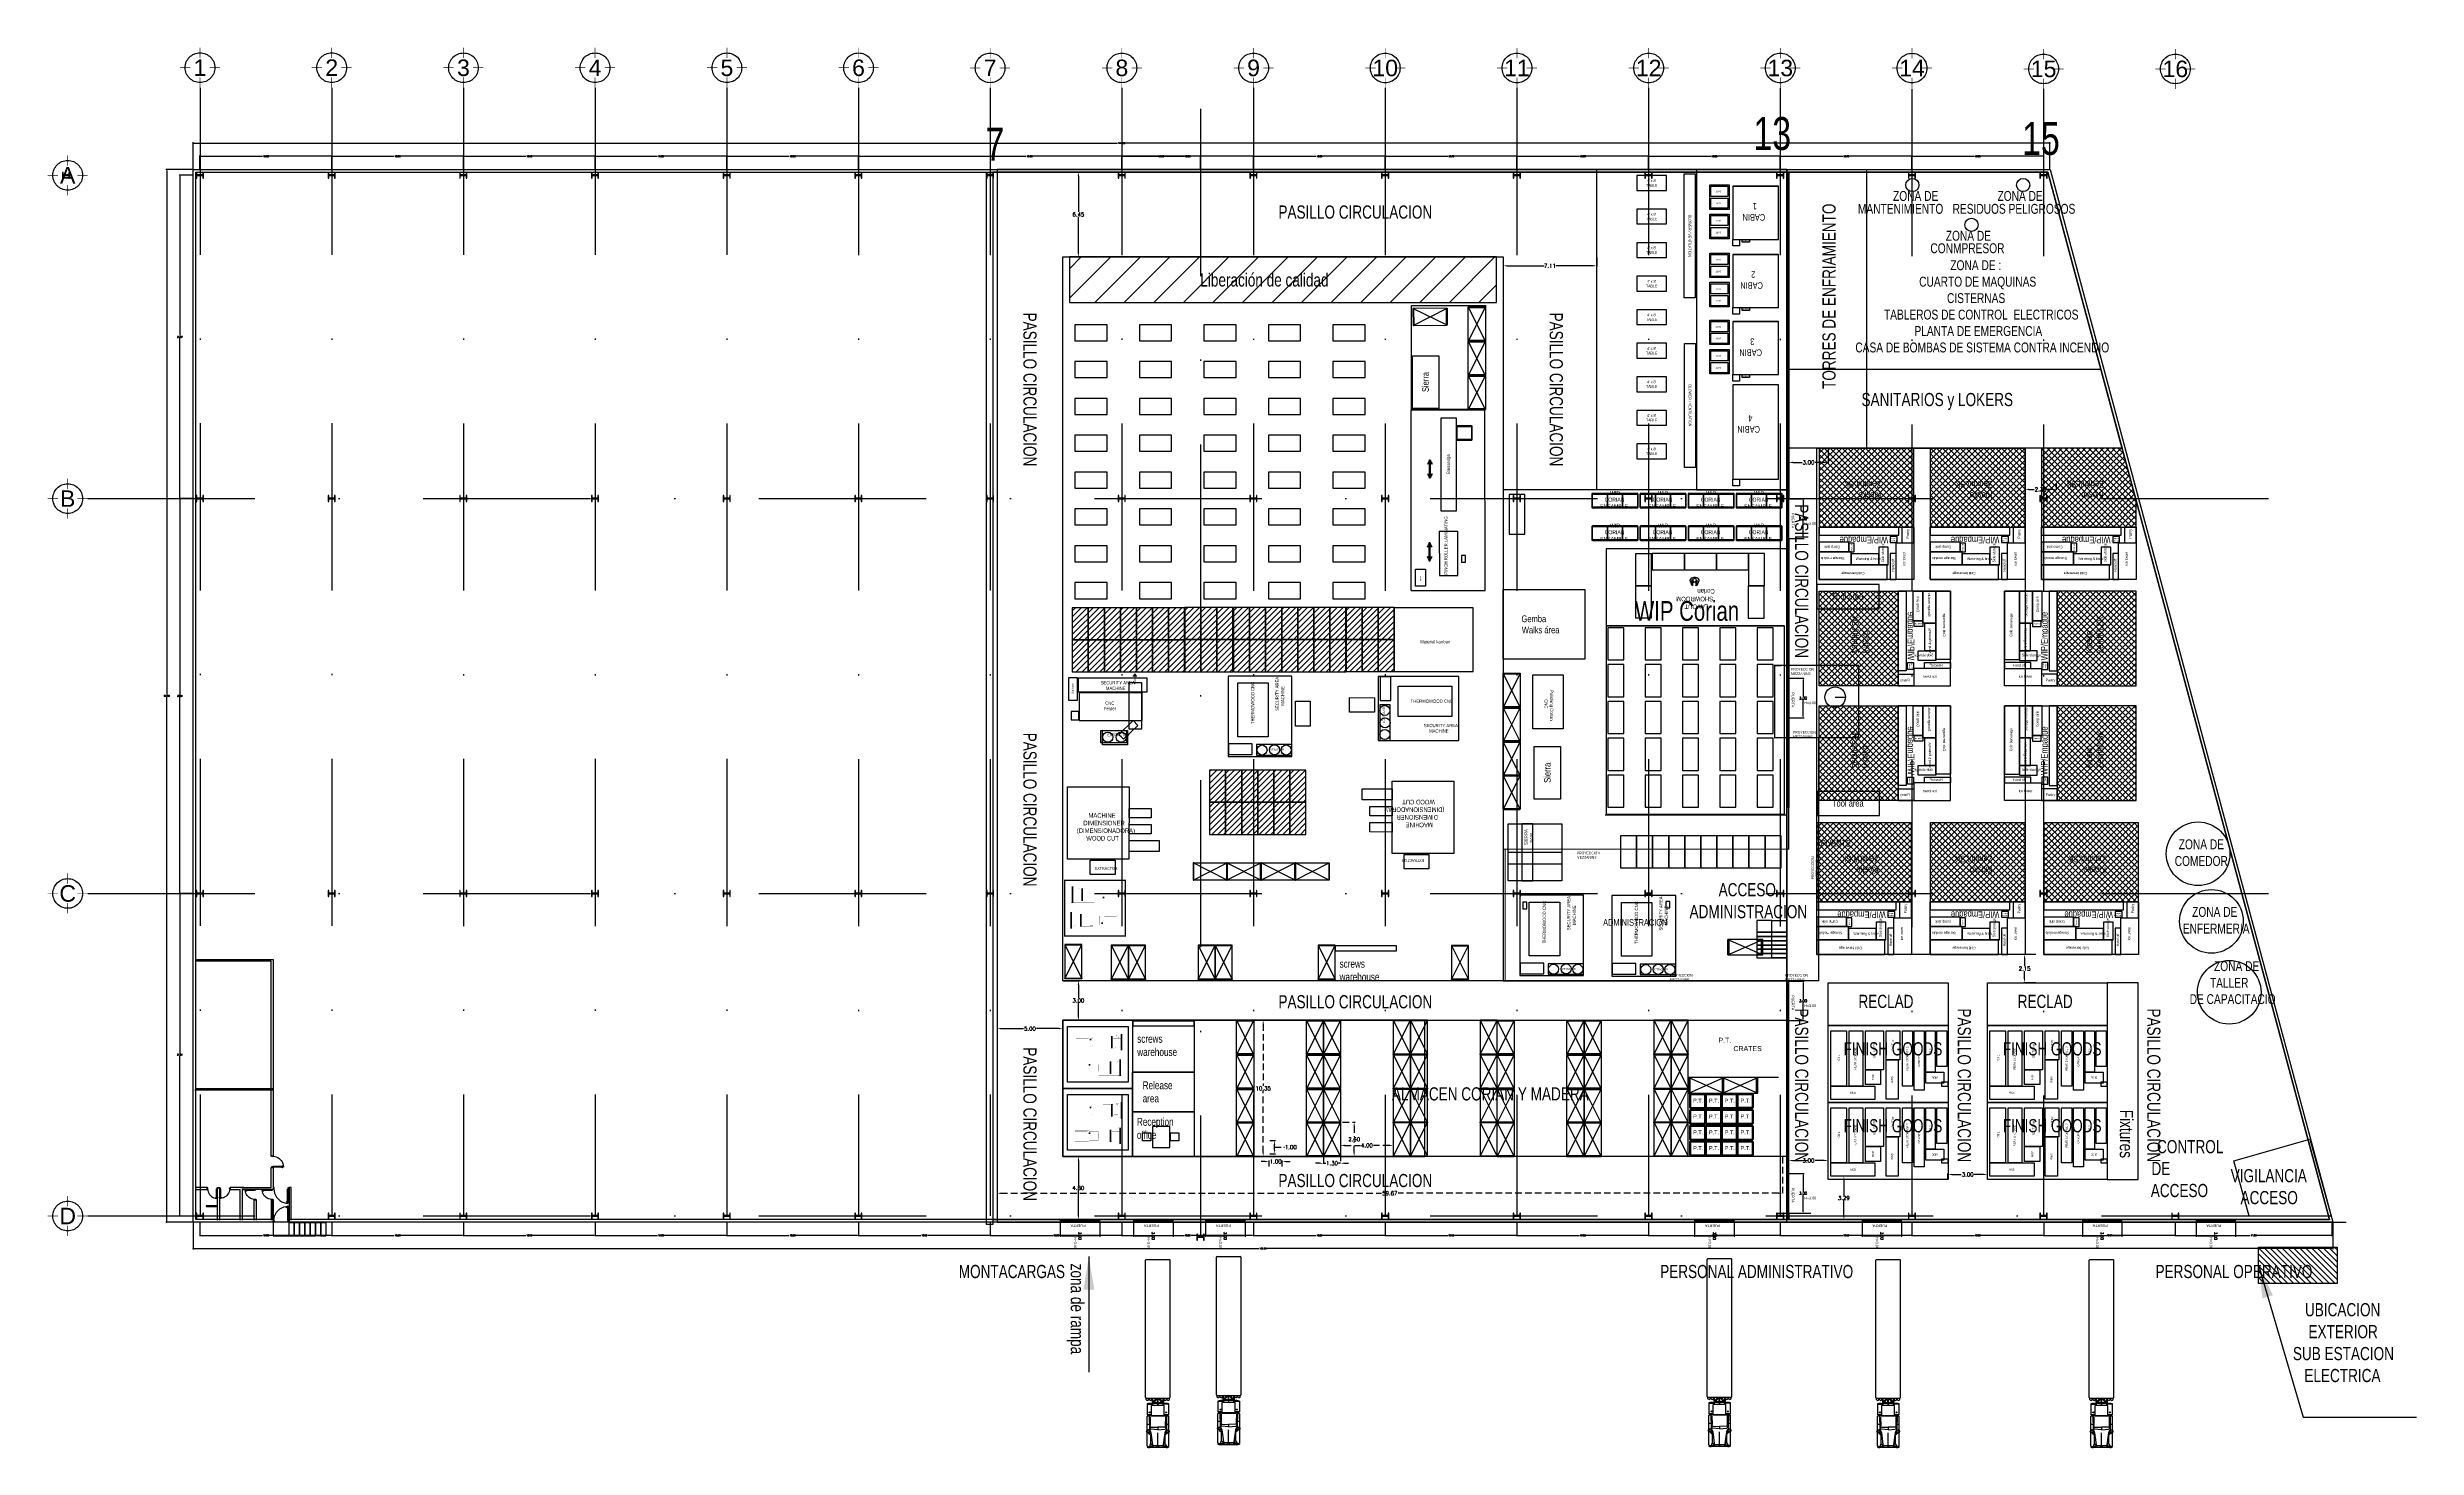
# Model space of a CAD drawing. Header units: millimetres. Extents: x -3 to 3438, y -2371 to 140.
# Drawn here: x 1078.1 to 1258.1, y 21.3 to 127.7 of the extents above; entities that cross this region are included whole.
import ezdxf
from ezdxf.enums import TextEntityAlignment as Align
from ezdxf.lldxf.tags import DXFTag

# ---------------------------------------------------------------- set-up
doc = ezdxf.new("R2010")
doc.units = ezdxf.units.MM
for name, pattern in [('ACAD_ISO02W100', [15, 12, -3]), ('DASHDOT', [25.4, 12.7, -6.35, 0, -6.35]), ('DASHED2', [0.375, 0.25, -0.125])]:
    doc.linetypes.add(name, pattern=pattern)
doc.layers.get('0').update_dxf_attribs({"color": 3})
for name, color, linetype in [('1- 1', 1, 'Continuous'), ('1- 2', 223, 'Continuous'), ('1- 3', 3, 'Continuous'), ('1- muro de carga', 5, 'Continuous'), ('DIM GENERAL', 1, 'Continuous'), ('dim-75', 2, 'Continuous'), ('ejes', 140, 'DASHDOT'), ('LINEA LIMITE DE ZONIFICACION', 2, 'Continuous'), ('LINEA PROYECCION', 1, 'DASHED2'), ('MARCO', 254, 'Continuous'), ('PUERTAS', 2, 'Continuous'), ('Ventana', 140, 'Continuous')]:
    doc.layers.add(name, color=color, linetype=linetype)
doc.layers.add('2', color=223, linetype='Continuous', lineweight=5)
doc.styles.add('75', font='romans.shx', dxfattribs={"height": 0.112})
doc.styles.add('ALA', font='arial.ttf')
doc.styles.add('ARRAY BASE$0$Standard', font='arial.ttf')
doc.styles.add('ARRAY BASE$0$STYLE1', font='swissc.ttf', dxfattribs={"width": 0.9})
doc.styles.get("Standard").update_dxf_attribs({"font": 'arial.ttf'})
doc.styles.add('TEXTO GENERAL', font='swissc.ttf', dxfattribs={"width": 0.9, "height": 1})
doc.styles.add('TEXTOS', font='romans.shx')
tags = doc.linetypes.add('ARRAY BASE$0$CACHE', pattern=[0.24, 0.12, -0.12]).pattern_tags.tags
tags[6:7] = [DXFTag(74, 4), DXFTag(75, 0), DXFTag(340, '0'), DXFTag(46, 1.0), DXFTag(50, 0.0), DXFTag(44, 0.0), DXFTag(45, 0.0)]
tags[4:5] = [DXFTag(74, 4), DXFTag(75, 0), DXFTag(340, '0'), DXFTag(46, 1.0), DXFTag(50, 0.0), DXFTag(44, 0.0), DXFTag(45, 0.0)]
doc.dimstyles.new('ARRAY BASE$0$ISO-25', dxfattribs={"dimtxt": 2.5, "dimasz": 2.5, "dimexe": 1.25, "dimexo": 0.625, "dimtad": 1, "dimtxsty": 'ARRAY BASE$0$Standard', "dimcen": 2.5, "dimadec": 0, "dimazin": 0, "dimtfac": 1, "dimtmove": 0, "dimatfit": 3, "dimfxl": 1, "dimarcsym": 0})
doc.dimstyles.new('DIM-75P', dxfattribs={"dimtxt": 0.3, "dimasz": 0.3, "dimexe": 0.0675, "dimexo": 0.0468, "dimgap": 0.0375, "dimtad": 0, "dimtih": 1, "dimtoh": 1, "dimzin": 0, "dimdsep": 46, "dimtxsty": 'TEXTOS', "dimcen": 0.3, "dimclrd": 1, "dimclre": 1, "dimclrt": 2, "dimadec": 0, "dimazin": 0, "dimtfac": 1, "dimtmove": 1, "dimatfit": 3, "dimldrblk": 'flecha', "dimfxl": 0.045, "dimtolj": 1, "dimtzin": 0, "dimlwd": -1, "dimlwe": -1, "dimarcsym": 0})
doc.dimstyles.new('ISO-25', dxfattribs={"dimtxt": 2.5, "dimasz": 2.5, "dimexe": 1.25, "dimexo": 0.625, "dimtad": 1, "dimtxsty": 'Standard', "dimcen": 2.5, "dimadec": 0, "dimazin": 0, "dimtfac": 1, "dimtmove": 0, "dimatfit": 3, "dimfxl": 1, "dimarcsym": 0})

# ---------------------------------------------------------------- blocks, each defined once
blk = doc.blocks.new('ejeh')
at = {"layer": 'ejes', "const_width": 0.02}
blk.add_lwpolyline([(0, 0.174, -2.414214), (0.5, 0.674, 1)], format="xyb", dxfattribs=at)
for points in [[(0, 1.348), (0, 1)], [(-0.326, 0.674), (-0.674, 0.674)], [(0, 0), (0, 0.348)], [(0.326, 0.674), (0.674, 0.674)]]:
    blk.add_lwpolyline(points, dxfattribs=at)
at = {"layer": 'ejes'}
blk.add_circle((0, 0.674), 0.5, dxfattribs=at)
blk.add_attdef('X', text='', height=0.556, dxfattribs=at).set_placement((0, 0.674), align=Align.MIDDLE_CENTER)
blk = doc.blocks.new('flecha')
at = {"ltscale": 6}
for points in [[(-0.02, 0.03), (-0.11, 0.13), (-0.12, 0.05), (-0.12, 0.21)], [(-0.02, -0.03), (-0.11, -0.13), (-0.12, -0.05), (-0.12, -0.21)]]:
    blk.add_hatch(color=256, dxfattribs=at).paths.add_polyline_path(points)
for p, q in [((0.01, -0.02), (-0.14, 0.24)), ((0.01, 0.02), (-0.14, -0.24)), ((-0.13, 0.24), (-0.13, 0.03)), ((-0.13, 0.03), (-0.1, 0.12)), ((0, 0), (-0.1, 0.12)), ((0, 0), (-0.1, -0.12)), ((-0.13, -0.02), (-0.13, -0.24)), ((-0.13, -0.02), (-0.1, -0.12))]:
    blk.add_line(p, q, dxfattribs=at)
for points in [[(-0.02, 0.03), (-0.11, 0.13), (-0.12, 0.05), (-0.12, 0.21)], [(-0.02, -0.03), (-0.11, -0.13), (-0.12, -0.05), (-0.12, -0.21)]]:
    blk.add_lwpolyline(points, close=True, dxfattribs=at)
blk = doc.blocks.new('*D148')
at = {"layer": 'Defpoints', "color": 0, "transparency": 16777216}
for p in [(1099.67, 119.43), (1089.66, 118.43), (1099.67, 118.43)]:
    blk.add_point(p, dxfattribs=at)
at = {"layer": 'dim-75', "color": 1, "transparency": 16777216}
for p, q in [((1089.66, 118.48), (1089.66, 119.5)), ((1089.73, 119.43), (1094.41, 119.43)), ((1099.61, 119.43), (1094.92, 119.43)), ((1099.67, 118.48), (1099.67, 119.5))]:
    blk.add_line(p, q, dxfattribs=at)
at = {"layer": 'dim-75', "color": 1, "transparency": 16777216, "xscale": 0.06375, "yscale": 0.06375, "zscale": 0.06375, "rotation": 180}
blk.add_blockref('flecha', (1089.66, 119.43), dxfattribs=at)
at = {"layer": 'dim-75', "color": 1, "transparency": 16777216, "xscale": 0.06375, "yscale": 0.06375, "zscale": 0.06375}
blk.add_blockref('flecha', (1099.67, 119.43), dxfattribs=at)
at = {"layer": 'dim-75', "transparency": 16777216, "insert": (1094.67, 119.43), "char_height": 0.112, "attachment_point": 5, "style": '75'}
blk.add_mtext('\\A1;10.00', dxfattribs=at)
blk = doc.blocks.new('*D166')
at = {"layer": 'Defpoints', "color": 0, "transparency": 16777216}
for p in [(1109.68, 119.43), (1099.67, 118.43), (1109.68, 118.43)]:
    blk.add_point(p, dxfattribs=at)
at = {"layer": 'dim-75', "color": 1, "transparency": 16777216}
for p, q in [((1099.67, 118.48), (1099.67, 119.5)), ((1099.74, 119.43), (1104.42, 119.43)), ((1109.62, 119.43), (1104.93, 119.43)), ((1109.68, 118.48), (1109.68, 119.5))]:
    blk.add_line(p, q, dxfattribs=at)
at = {"layer": 'dim-75', "color": 1, "transparency": 16777216, "xscale": 0.06375, "yscale": 0.06375, "zscale": 0.06375, "rotation": 180}
blk.add_blockref('flecha', (1099.67, 119.43), dxfattribs=at)
at = {"layer": 'dim-75', "color": 1, "transparency": 16777216, "xscale": 0.06375, "yscale": 0.06375, "zscale": 0.06375}
blk.add_blockref('flecha', (1109.68, 119.43), dxfattribs=at)
at = {"layer": 'dim-75', "transparency": 16777216, "insert": (1104.68, 119.43), "char_height": 0.112, "attachment_point": 5, "style": '75'}
blk.add_mtext('\\A1;10.00', dxfattribs=at)
blk = doc.blocks.new('*D167')
at = {"layer": 'Defpoints', "color": 0, "transparency": 16777216}
for p in [(1119.68, 119.43), (1109.68, 118.43), (1119.68, 118.43)]:
    blk.add_point(p, dxfattribs=at)
at = {"layer": 'dim-75', "color": 1, "transparency": 16777216}
for p, q in [((1109.68, 118.48), (1109.68, 119.5)), ((1109.74, 119.43), (1114.43, 119.43)), ((1119.62, 119.43), (1114.93, 119.43)), ((1119.68, 118.48), (1119.68, 119.5))]:
    blk.add_line(p, q, dxfattribs=at)
at = {"layer": 'dim-75', "color": 1, "transparency": 16777216, "xscale": 0.06375, "yscale": 0.06375, "zscale": 0.06375, "rotation": 180}
blk.add_blockref('flecha', (1109.68, 119.43), dxfattribs=at)
at = {"layer": 'dim-75', "color": 1, "transparency": 16777216, "xscale": 0.06375, "yscale": 0.06375, "zscale": 0.06375}
blk.add_blockref('flecha', (1119.68, 119.43), dxfattribs=at)
at = {"layer": 'dim-75', "transparency": 16777216, "insert": (1114.68, 119.43), "char_height": 0.112, "attachment_point": 5, "style": '75'}
blk.add_mtext('\\A1;10.00', dxfattribs=at)
blk = doc.blocks.new('*D168')
at = {"layer": 'Defpoints', "color": 0, "transparency": 16777216}
for p in [(1129.69, 119.43), (1119.68, 118.43), (1129.69, 118.43)]:
    blk.add_point(p, dxfattribs=at)
at = {"layer": 'dim-75', "color": 1, "transparency": 16777216}
for p, q in [((1119.68, 118.48), (1119.68, 119.5)), ((1119.74, 119.43), (1124.43, 119.43)), ((1129.62, 119.43), (1124.94, 119.43)), ((1129.69, 118.48), (1129.69, 119.5))]:
    blk.add_line(p, q, dxfattribs=at)
at = {"layer": 'dim-75', "color": 1, "transparency": 16777216, "xscale": 0.06375, "yscale": 0.06375, "zscale": 0.06375, "rotation": 180}
blk.add_blockref('flecha', (1119.68, 119.43), dxfattribs=at)
at = {"layer": 'dim-75', "color": 1, "transparency": 16777216, "xscale": 0.06375, "yscale": 0.06375, "zscale": 0.06375}
blk.add_blockref('flecha', (1129.69, 119.43), dxfattribs=at)
at = {"layer": 'dim-75', "transparency": 16777216, "insert": (1124.68, 119.43), "char_height": 0.112, "attachment_point": 5, "style": '75'}
blk.add_mtext('\\A1;10.00', dxfattribs=at)
blk = doc.blocks.new('*D169')
at = {"layer": 'Defpoints', "color": 0, "transparency": 16777216}
for p in [(1139.69, 119.43), (1129.69, 118.43), (1139.69, 118.43)]:
    blk.add_point(p, dxfattribs=at)
at = {"layer": 'dim-75', "color": 1, "transparency": 16777216}
for p, q in [((1129.69, 118.48), (1129.69, 119.5)), ((1129.75, 119.43), (1134.43, 119.43)), ((1139.62, 119.43), (1134.94, 119.43)), ((1139.69, 118.48), (1139.69, 119.5))]:
    blk.add_line(p, q, dxfattribs=at)
at = {"layer": 'dim-75', "color": 1, "transparency": 16777216, "xscale": 0.06375, "yscale": 0.06375, "zscale": 0.06375, "rotation": 180}
blk.add_blockref('flecha', (1129.69, 119.43), dxfattribs=at)
at = {"layer": 'dim-75', "color": 1, "transparency": 16777216, "xscale": 0.06375, "yscale": 0.06375, "zscale": 0.06375}
blk.add_blockref('flecha', (1139.69, 119.43), dxfattribs=at)
at = {"layer": 'dim-75', "transparency": 16777216, "insert": (1134.69, 119.43), "char_height": 0.112, "attachment_point": 5, "style": '75'}
blk.add_mtext('\\A1;10.00', dxfattribs=at)
blk = doc.blocks.new('*D170')
at = {"layer": 'Defpoints', "color": 0, "transparency": 16777216}
for p in [(1165.69, 119.43), (1139.69, 118.43), (1165.69, 118.43)]:
    blk.add_point(p, dxfattribs=at)
at = {"layer": 'dim-75', "color": 1, "transparency": 16777216}
for p, q in [((1139.69, 118.48), (1139.69, 119.5)), ((1139.75, 119.43), (1152.43, 119.43)), ((1165.62, 119.43), (1152.94, 119.43)), ((1165.69, 118.48), (1165.69, 119.5))]:
    blk.add_line(p, q, dxfattribs=at)
at = {"layer": 'dim-75', "color": 1, "transparency": 16777216, "xscale": 0.06375, "yscale": 0.06375, "zscale": 0.06375, "rotation": 180}
blk.add_blockref('flecha', (1139.69, 119.43), dxfattribs=at)
at = {"layer": 'dim-75', "color": 1, "transparency": 16777216, "xscale": 0.06375, "yscale": 0.06375, "zscale": 0.06375}
blk.add_blockref('flecha', (1165.69, 119.43), dxfattribs=at)
at = {"layer": 'dim-75', "transparency": 16777216, "insert": (1152.69, 119.43), "char_height": 0.112, "attachment_point": 5, "style": '75'}
blk.add_mtext('\\A1;10.00', dxfattribs=at)
blk = doc.blocks.new('*D171')
at = {"layer": 'Defpoints', "color": 0, "transparency": 16777216}
for p in [(1159.7, 119.43), (1159.7, 118.43), (1165.69, 118.43)]:
    blk.add_point(p, dxfattribs=at)
at = {"layer": 'dim-75', "color": 1, "transparency": 16777216}
for p, q in [((1159.7, 118.48), (1159.7, 119.5)), ((1159.77, 119.43), (1162.44, 119.43)), ((1165.62, 119.43), (1162.95, 119.43)), ((1165.69, 118.48), (1165.69, 119.5))]:
    blk.add_line(p, q, dxfattribs=at)
at = {"layer": 'dim-75', "color": 1, "transparency": 16777216, "xscale": 0.06375, "yscale": 0.06375, "zscale": 0.06375, "rotation": 180}
blk.add_blockref('flecha', (1159.7, 119.43), dxfattribs=at)
at = {"layer": 'dim-75', "color": 1, "transparency": 16777216, "xscale": 0.06375, "yscale": 0.06375, "zscale": 0.06375}
blk.add_blockref('flecha', (1165.69, 119.43), dxfattribs=at)
at = {"layer": 'dim-75', "transparency": 16777216, "insert": (1162.69, 119.43), "char_height": 0.112, "attachment_point": 5, "style": '75'}
blk.add_mtext('\\A1;10.00', dxfattribs=at)
blk = doc.blocks.new('*D172')
at = {"layer": 'Defpoints', "color": 0, "transparency": 16777216}
for p in [(1169.7, 119.43), (1159.7, 118.43), (1169.7, 118.43)]:
    blk.add_point(p, dxfattribs=at)
at = {"layer": 'dim-75', "color": 1, "transparency": 16777216}
for p, q in [((1159.7, 118.48), (1159.7, 119.5)), ((1159.77, 119.43), (1164.45, 119.43)), ((1169.64, 119.43), (1164.96, 119.43)), ((1169.7, 118.48), (1169.7, 119.5))]:
    blk.add_line(p, q, dxfattribs=at)
at = {"layer": 'dim-75', "color": 1, "transparency": 16777216, "xscale": 0.06375, "yscale": 0.06375, "zscale": 0.06375, "rotation": 180}
blk.add_blockref('flecha', (1159.7, 119.43), dxfattribs=at)
at = {"layer": 'dim-75', "color": 1, "transparency": 16777216, "xscale": 0.06375, "yscale": 0.06375, "zscale": 0.06375}
blk.add_blockref('flecha', (1169.7, 119.43), dxfattribs=at)
at = {"layer": 'dim-75', "transparency": 16777216, "insert": (1164.7, 119.43), "char_height": 0.112, "attachment_point": 5, "style": '75'}
blk.add_mtext('\\A1;10.00', dxfattribs=at)
blk = doc.blocks.new('*D173')
at = {"layer": 'Defpoints', "color": 0, "transparency": 16777216}
for p in [(1179.71, 119.43), (1169.7, 118.43), (1179.71, 118.43)]:
    blk.add_point(p, dxfattribs=at)
at = {"layer": 'dim-75', "color": 1, "transparency": 16777216}
for p, q in [((1169.7, 118.48), (1169.7, 119.5)), ((1169.77, 119.43), (1174.45, 119.43)), ((1179.65, 119.43), (1174.96, 119.43)), ((1179.71, 118.48), (1179.71, 119.5))]:
    blk.add_line(p, q, dxfattribs=at)
at = {"layer": 'dim-75', "color": 1, "transparency": 16777216, "xscale": 0.06375, "yscale": 0.06375, "zscale": 0.06375, "rotation": 180}
blk.add_blockref('flecha', (1169.7, 119.43), dxfattribs=at)
at = {"layer": 'dim-75', "color": 1, "transparency": 16777216, "xscale": 0.06375, "yscale": 0.06375, "zscale": 0.06375}
blk.add_blockref('flecha', (1179.71, 119.43), dxfattribs=at)
at = {"layer": 'dim-75', "transparency": 16777216, "insert": (1174.71, 119.43), "char_height": 0.112, "attachment_point": 5, "style": '75'}
blk.add_mtext('\\A1;10.00', dxfattribs=at)
blk = doc.blocks.new('*D174')
at = {"layer": 'Defpoints', "color": 0, "transparency": 16777216}
for p in [(1189.72, 119.43), (1179.71, 118.43), (1189.72, 118.43)]:
    blk.add_point(p, dxfattribs=at)
at = {"layer": 'dim-75', "color": 1, "transparency": 16777216}
for p, q in [((1179.71, 118.48), (1179.71, 119.5)), ((1179.78, 119.43), (1184.46, 119.43)), ((1189.66, 119.43), (1184.97, 119.43)), ((1189.72, 118.48), (1189.72, 119.5))]:
    blk.add_line(p, q, dxfattribs=at)
at = {"layer": 'dim-75', "color": 1, "transparency": 16777216, "xscale": 0.06375, "yscale": 0.06375, "zscale": 0.06375, "rotation": 180}
blk.add_blockref('flecha', (1179.71, 119.43), dxfattribs=at)
at = {"layer": 'dim-75', "color": 1, "transparency": 16777216, "xscale": 0.06375, "yscale": 0.06375, "zscale": 0.06375}
blk.add_blockref('flecha', (1189.72, 119.43), dxfattribs=at)
at = {"layer": 'dim-75', "transparency": 16777216, "insert": (1184.72, 119.43), "char_height": 0.112, "attachment_point": 5, "style": '75'}
blk.add_mtext('\\A1;10.00', dxfattribs=at)
blk = doc.blocks.new('*D175')
at = {"layer": 'Defpoints', "color": 0, "transparency": 16777216}
for p in [(1199.72, 119.43), (1189.72, 118.43), (1199.72, 118.43)]:
    blk.add_point(p, dxfattribs=at)
at = {"layer": 'dim-75', "color": 1, "transparency": 16777216}
for p, q in [((1189.72, 118.48), (1189.72, 119.5)), ((1189.78, 119.43), (1194.47, 119.43)), ((1199.66, 119.43), (1194.97, 119.43)), ((1199.72, 118.48), (1199.72, 119.5))]:
    blk.add_line(p, q, dxfattribs=at)
at = {"layer": 'dim-75', "color": 1, "transparency": 16777216, "xscale": 0.06375, "yscale": 0.06375, "zscale": 0.06375, "rotation": 180}
blk.add_blockref('flecha', (1189.72, 119.43), dxfattribs=at)
at = {"layer": 'dim-75', "color": 1, "transparency": 16777216, "xscale": 0.06375, "yscale": 0.06375, "zscale": 0.06375}
blk.add_blockref('flecha', (1199.72, 119.43), dxfattribs=at)
at = {"layer": 'dim-75', "transparency": 16777216, "insert": (1194.72, 119.43), "char_height": 0.112, "attachment_point": 5, "style": '75'}
blk.add_mtext('\\A1;10.00', dxfattribs=at)
blk = doc.blocks.new('*D176')
at = {"layer": 'Defpoints', "color": 0, "transparency": 16777216}
for p in [(1209.73, 119.43), (1199.72, 118.43), (1209.73, 118.43)]:
    blk.add_point(p, dxfattribs=at)
at = {"layer": 'dim-75', "color": 1, "transparency": 16777216}
for p, q in [((1199.72, 118.48), (1199.72, 119.5)), ((1199.78, 119.43), (1204.47, 119.43)), ((1209.66, 119.43), (1204.98, 119.43)), ((1209.73, 118.48), (1209.73, 119.5))]:
    blk.add_line(p, q, dxfattribs=at)
at = {"layer": 'dim-75', "color": 1, "transparency": 16777216, "xscale": 0.06375, "yscale": 0.06375, "zscale": 0.06375, "rotation": 180}
blk.add_blockref('flecha', (1199.72, 119.43), dxfattribs=at)
at = {"layer": 'dim-75', "color": 1, "transparency": 16777216, "xscale": 0.06375, "yscale": 0.06375, "zscale": 0.06375}
blk.add_blockref('flecha', (1209.73, 119.43), dxfattribs=at)
at = {"layer": 'dim-75', "transparency": 16777216, "insert": (1204.72, 119.43), "char_height": 0.112, "attachment_point": 5, "style": '75'}
blk.add_mtext('\\A1;10.00', dxfattribs=at)
blk = doc.blocks.new('*D177')
at = {"layer": 'Defpoints', "color": 0, "transparency": 16777216}
for p in [(1219.73, 119.43), (1209.73, 118.43), (1219.73, 118.43)]:
    blk.add_point(p, dxfattribs=at)
at = {"layer": 'dim-75', "color": 1, "transparency": 16777216}
for p, q in [((1209.73, 118.48), (1209.73, 119.5)), ((1209.79, 119.43), (1214.48, 119.43)), ((1219.67, 119.43), (1214.98, 119.43)), ((1219.73, 118.48), (1219.73, 119.5))]:
    blk.add_line(p, q, dxfattribs=at)
at = {"layer": 'dim-75', "color": 1, "transparency": 16777216, "xscale": 0.06375, "yscale": 0.06375, "zscale": 0.06375, "rotation": 180}
blk.add_blockref('flecha', (1209.73, 119.43), dxfattribs=at)
at = {"layer": 'dim-75', "color": 1, "transparency": 16777216, "xscale": 0.06375, "yscale": 0.06375, "zscale": 0.06375}
blk.add_blockref('flecha', (1219.73, 119.43), dxfattribs=at)
at = {"layer": 'dim-75', "transparency": 16777216, "insert": (1214.73, 119.43), "char_height": 0.112, "attachment_point": 5, "style": '75'}
blk.add_mtext('\\A1;10.00', dxfattribs=at)
blk = doc.blocks.new('*D178')
at = {"layer": 'Defpoints', "color": 0, "transparency": 16777216}
for p in [(1229.74, 119.43), (1219.73, 118.43), (1229.74, 118.43)]:
    blk.add_point(p, dxfattribs=at)
at = {"layer": 'dim-75', "color": 1, "transparency": 16777216}
for p, q in [((1219.73, 118.48), (1219.73, 119.5)), ((1219.8, 119.43), (1224.48, 119.43)), ((1229.67, 119.43), (1224.99, 119.43)), ((1229.74, 118.48), (1229.74, 119.5))]:
    blk.add_line(p, q, dxfattribs=at)
at = {"layer": 'dim-75', "color": 1, "transparency": 16777216, "xscale": 0.06375, "yscale": 0.06375, "zscale": 0.06375, "rotation": 180}
blk.add_blockref('flecha', (1219.73, 119.43), dxfattribs=at)
at = {"layer": 'dim-75', "color": 1, "transparency": 16777216, "xscale": 0.06375, "yscale": 0.06375, "zscale": 0.06375}
blk.add_blockref('flecha', (1229.74, 119.43), dxfattribs=at)
at = {"layer": 'dim-75', "transparency": 16777216, "insert": (1224.73, 119.43), "char_height": 0.112, "attachment_point": 5, "style": '75'}
blk.add_mtext('\\A1;10.00', dxfattribs=at)
blk = doc.blocks.new('*D179')
at = {"layer": 'Defpoints', "color": 0, "transparency": 16777216}
for p in [(1089.14, 120.43), (1089.14, 118.43), (1230.22, 118.43)]:
    blk.add_point(p, dxfattribs=at)
at = {"layer": 'dim-75', "color": 1, "transparency": 16777216}
for p, q in [((1089.14, 118.48), (1089.14, 120.5)), ((1089.2, 120.43), (1159.38, 120.43)), ((1230.16, 120.43), (1159.99, 120.43)), ((1230.22, 118.48), (1230.22, 120.5))]:
    blk.add_line(p, q, dxfattribs=at)
at = {"layer": 'dim-75', "color": 1, "transparency": 16777216, "xscale": 0.06375, "yscale": 0.06375, "zscale": 0.06375, "rotation": 180}
blk.add_blockref('flecha', (1089.14, 120.43), dxfattribs=at)
at = {"layer": 'dim-75', "color": 1, "transparency": 16777216, "xscale": 0.06375, "yscale": 0.06375, "zscale": 0.06375}
blk.add_blockref('flecha', (1230.22, 120.43), dxfattribs=at)
at = {"layer": 'dim-75', "transparency": 16777216, "insert": (1159.68, 120.43), "char_height": 0.112, "attachment_point": 5, "style": '75'}
blk.add_mtext('\\A1;141.08', dxfattribs=at)
blk = doc.blocks.new('*D180')
at = {"layer": 'Defpoints', "color": 0, "transparency": 16777216}
for p in [(1089.14, 118.43), (1087.14, 38.43), (1089.14, 38.43)]:
    blk.add_point(p, dxfattribs=at)
at = {"layer": 'dim-75', "color": 1, "transparency": 16777216}
for p, q in [((1089.09, 118.43), (1087.07, 118.43)), ((1087.14, 118.36), (1087.14, 78.52)), ((1087.14, 38.49), (1087.14, 78.34)), ((1089.09, 38.43), (1087.07, 38.43))]:
    blk.add_line(p, q, dxfattribs=at)
at = {"layer": 'dim-75', "color": 1, "transparency": 16777216, "xscale": 0.06375, "yscale": 0.06375, "zscale": 0.06375}
for p, rotation in [((1087.14, 118.43), 90), ((1087.14, 38.43), 270)]:
    blk.add_blockref('flecha', p, dxfattribs=dict(at, rotation=rotation))
at = {"layer": 'dim-75', "transparency": 16777216, "insert": (1087.14, 78.43), "char_height": 0.112, "attachment_point": 5, "style": '75'}
blk.add_mtext('\\A1;80.00', dxfattribs=at)
blk = doc.blocks.new('*D181')
at = {"layer": 'Defpoints', "color": 0, "transparency": 16777216}
for p in [(1088.14, 63.41), (1089.14, 63.41), (1089.14, 38.9)]:
    blk.add_point(p, dxfattribs=at)
at = {"layer": 'dim-75', "color": 1, "transparency": 16777216}
for p, q in [((1089.09, 63.41), (1088.07, 63.41)), ((1088.14, 63.35), (1088.14, 51.25)), ((1088.14, 38.97), (1088.14, 51.06)), ((1089.09, 38.9), (1088.07, 38.9))]:
    blk.add_line(p, q, dxfattribs=at)
at = {"layer": 'dim-75', "color": 1, "transparency": 16777216, "xscale": 0.06375, "yscale": 0.06375, "zscale": 0.06375}
for p, rotation in [((1088.14, 63.41), 90), ((1088.14, 38.9), 270)]:
    blk.add_blockref('flecha', p, dxfattribs=dict(at, rotation=rotation))
at = {"layer": 'dim-75', "transparency": 16777216, "insert": (1088.14, 51.16), "char_height": 0.112, "attachment_point": 5, "style": '75'}
blk.add_mtext('\\A1;24.51', dxfattribs=at)
blk = doc.blocks.new('*D182')
at = {"layer": 'Defpoints', "color": 0, "transparency": 16777216}
for p in [(1088.14, 93.42), (1089.14, 93.42), (1089.14, 63.41)]:
    blk.add_point(p, dxfattribs=at)
at = {"layer": 'dim-75', "color": 1, "transparency": 16777216}
for p, q in [((1089.09, 93.42), (1088.07, 93.42)), ((1088.14, 93.36), (1088.14, 78.51)), ((1088.14, 63.48), (1088.14, 78.32)), ((1089.09, 63.41), (1088.07, 63.41))]:
    blk.add_line(p, q, dxfattribs=at)
at = {"layer": 'dim-75', "color": 1, "transparency": 16777216, "xscale": 0.06375, "yscale": 0.06375, "zscale": 0.06375}
for p, rotation in [((1088.14, 93.42), 90), ((1088.14, 63.41), 270)]:
    blk.add_blockref('flecha', p, dxfattribs=dict(at, rotation=rotation))
at = {"layer": 'dim-75', "transparency": 16777216, "insert": (1088.14, 78.42), "char_height": 0.112, "attachment_point": 5, "style": '75'}
blk.add_mtext('\\A1;30.01', dxfattribs=at)
blk = doc.blocks.new('*D183')
at = {"layer": 'Defpoints', "color": 0, "transparency": 16777216}
for p in [(1088.14, 117.99), (1089.14, 117.99), (1089.14, 93.42)]:
    blk.add_point(p, dxfattribs=at)
at = {"layer": 'dim-75', "color": 1, "transparency": 16777216}
for p, q in [((1089.09, 117.99), (1088.07, 117.99)), ((1088.14, 117.92), (1088.14, 105.8)), ((1088.14, 93.48), (1088.14, 105.61)), ((1089.09, 93.42), (1088.07, 93.42))]:
    blk.add_line(p, q, dxfattribs=at)
at = {"layer": 'dim-75', "color": 1, "transparency": 16777216, "xscale": 0.06375, "yscale": 0.06375, "zscale": 0.06375}
for p, rotation in [((1088.14, 117.99), 90), ((1088.14, 93.42), 270)]:
    blk.add_blockref('flecha', p, dxfattribs=dict(at, rotation=rotation))
at = {"layer": 'dim-75', "transparency": 16777216, "insert": (1088.14, 105.7), "char_height": 0.112, "attachment_point": 5, "style": '75'}
blk.add_mtext('\\A1;24.57', dxfattribs=at)
blk = doc.blocks.new('*D149')
at = {"layer": 'Defpoints', "color": 0, "transparency": 16777216}
for p in [(1089.66, 38.43), (1099.67, 38.43), (1099.67, 37.43)]:
    blk.add_point(p, dxfattribs=at)
at = {"layer": 'dim-75', "color": 1, "transparency": 16777216}
for p, q in [((1089.66, 38.38), (1089.66, 37.36)), ((1099.67, 38.38), (1099.67, 37.36)), ((1089.73, 37.43), (1094.41, 37.43)), ((1099.61, 37.43), (1094.92, 37.43))]:
    blk.add_line(p, q, dxfattribs=at)
at = {"layer": 'dim-75', "color": 1, "transparency": 16777216, "xscale": 0.06375, "yscale": 0.06375, "zscale": 0.06375, "rotation": 180}
blk.add_blockref('flecha', (1089.66, 37.43), dxfattribs=at)
at = {"layer": 'dim-75', "color": 1, "transparency": 16777216, "xscale": 0.06375, "yscale": 0.06375, "zscale": 0.06375}
blk.add_blockref('flecha', (1099.67, 37.43), dxfattribs=at)
at = {"layer": 'dim-75', "transparency": 16777216, "insert": (1094.67, 37.43), "char_height": 0.112, "attachment_point": 5, "style": '75'}
blk.add_mtext('\\A1;10.00', dxfattribs=at)
blk = doc.blocks.new('*D150')
at = {"layer": 'Defpoints', "color": 0, "transparency": 16777216}
for p in [(1099.67, 38.43), (1109.68, 38.43), (1109.68, 37.43)]:
    blk.add_point(p, dxfattribs=at)
at = {"layer": 'dim-75', "color": 1, "transparency": 16777216}
for p, q in [((1099.67, 38.38), (1099.67, 37.36)), ((1109.68, 38.38), (1109.68, 37.36)), ((1099.74, 37.43), (1104.42, 37.43)), ((1109.62, 37.43), (1104.93, 37.43))]:
    blk.add_line(p, q, dxfattribs=at)
at = {"layer": 'dim-75', "color": 1, "transparency": 16777216, "xscale": 0.06375, "yscale": 0.06375, "zscale": 0.06375, "rotation": 180}
blk.add_blockref('flecha', (1099.67, 37.43), dxfattribs=at)
at = {"layer": 'dim-75', "color": 1, "transparency": 16777216, "xscale": 0.06375, "yscale": 0.06375, "zscale": 0.06375}
blk.add_blockref('flecha', (1109.68, 37.43), dxfattribs=at)
at = {"layer": 'dim-75', "transparency": 16777216, "insert": (1104.68, 37.43), "char_height": 0.112, "attachment_point": 5, "style": '75'}
blk.add_mtext('\\A1;10.00', dxfattribs=at)
blk = doc.blocks.new('*D151')
at = {"layer": 'Defpoints', "color": 0, "transparency": 16777216}
for p in [(1109.68, 38.43), (1119.68, 38.43), (1119.68, 37.43)]:
    blk.add_point(p, dxfattribs=at)
at = {"layer": 'dim-75', "color": 1, "transparency": 16777216}
for p, q in [((1109.68, 38.38), (1109.68, 37.36)), ((1119.68, 38.38), (1119.68, 37.36)), ((1109.74, 37.43), (1114.43, 37.43)), ((1119.62, 37.43), (1114.93, 37.43))]:
    blk.add_line(p, q, dxfattribs=at)
at = {"layer": 'dim-75', "color": 1, "transparency": 16777216, "xscale": 0.06375, "yscale": 0.06375, "zscale": 0.06375, "rotation": 180}
blk.add_blockref('flecha', (1109.68, 37.43), dxfattribs=at)
at = {"layer": 'dim-75', "color": 1, "transparency": 16777216, "xscale": 0.06375, "yscale": 0.06375, "zscale": 0.06375}
blk.add_blockref('flecha', (1119.68, 37.43), dxfattribs=at)
at = {"layer": 'dim-75', "transparency": 16777216, "insert": (1114.68, 37.43), "char_height": 0.112, "attachment_point": 5, "style": '75'}
blk.add_mtext('\\A1;10.00', dxfattribs=at)
blk = doc.blocks.new('*D152')
at = {"layer": 'Defpoints', "color": 0, "transparency": 16777216}
for p in [(1119.68, 38.43), (1129.69, 38.43), (1129.69, 37.43)]:
    blk.add_point(p, dxfattribs=at)
at = {"layer": 'dim-75', "color": 1, "transparency": 16777216}
for p, q in [((1119.68, 38.38), (1119.68, 37.36)), ((1129.69, 38.38), (1129.69, 37.36)), ((1119.74, 37.43), (1124.43, 37.43)), ((1129.62, 37.43), (1124.94, 37.43))]:
    blk.add_line(p, q, dxfattribs=at)
at = {"layer": 'dim-75', "color": 1, "transparency": 16777216, "xscale": 0.06375, "yscale": 0.06375, "zscale": 0.06375, "rotation": 180}
blk.add_blockref('flecha', (1119.68, 37.43), dxfattribs=at)
at = {"layer": 'dim-75', "color": 1, "transparency": 16777216, "xscale": 0.06375, "yscale": 0.06375, "zscale": 0.06375}
blk.add_blockref('flecha', (1129.69, 37.43), dxfattribs=at)
at = {"layer": 'dim-75', "transparency": 16777216, "insert": (1124.68, 37.43), "char_height": 0.112, "attachment_point": 5, "style": '75'}
blk.add_mtext('\\A1;10.00', dxfattribs=at)
blk = doc.blocks.new('*D153')
at = {"layer": 'Defpoints', "color": 0, "transparency": 16777216}
for p in [(1129.69, 38.43), (1139.69, 38.43), (1139.69, 37.43)]:
    blk.add_point(p, dxfattribs=at)
at = {"layer": 'dim-75', "color": 1, "transparency": 16777216}
for p, q in [((1129.69, 38.38), (1129.69, 37.36)), ((1139.69, 38.38), (1139.69, 37.36)), ((1129.75, 37.43), (1134.43, 37.43)), ((1139.62, 37.43), (1134.94, 37.43))]:
    blk.add_line(p, q, dxfattribs=at)
at = {"layer": 'dim-75', "color": 1, "transparency": 16777216, "xscale": 0.06375, "yscale": 0.06375, "zscale": 0.06375, "rotation": 180}
blk.add_blockref('flecha', (1129.69, 37.43), dxfattribs=at)
at = {"layer": 'dim-75', "color": 1, "transparency": 16777216, "xscale": 0.06375, "yscale": 0.06375, "zscale": 0.06375}
blk.add_blockref('flecha', (1139.69, 37.43), dxfattribs=at)
at = {"layer": 'dim-75', "transparency": 16777216, "insert": (1134.69, 37.43), "char_height": 0.112, "attachment_point": 5, "style": '75'}
blk.add_mtext('\\A1;10.00', dxfattribs=at)
blk = doc.blocks.new('*D154')
at = {"layer": 'Defpoints', "color": 0, "transparency": 16777216}
for p in [(1139.69, 38.43), (1149.7, 38.43), (1149.7, 37.43)]:
    blk.add_point(p, dxfattribs=at)
at = {"layer": 'dim-75', "color": 1, "transparency": 16777216}
for p, q in [((1139.69, 38.38), (1139.69, 37.36)), ((1149.7, 38.38), (1149.7, 37.36)), ((1139.75, 37.43), (1144.44, 37.43)), ((1149.63, 37.43), (1144.95, 37.43))]:
    blk.add_line(p, q, dxfattribs=at)
at = {"layer": 'dim-75', "color": 1, "transparency": 16777216, "xscale": 0.06375, "yscale": 0.06375, "zscale": 0.06375, "rotation": 180}
blk.add_blockref('flecha', (1139.69, 37.43), dxfattribs=at)
at = {"layer": 'dim-75', "color": 1, "transparency": 16777216, "xscale": 0.06375, "yscale": 0.06375, "zscale": 0.06375}
blk.add_blockref('flecha', (1149.7, 37.43), dxfattribs=at)
at = {"layer": 'dim-75', "transparency": 16777216, "insert": (1144.69, 37.43), "char_height": 0.112, "attachment_point": 5, "style": '75'}
blk.add_mtext('\\A1;10.00', dxfattribs=at)
blk = doc.blocks.new('*D155')
at = {"layer": 'Defpoints', "color": 0, "transparency": 16777216}
for p in [(1149.7, 38.43), (1159.7, 38.43), (1159.7, 37.43)]:
    blk.add_point(p, dxfattribs=at)
at = {"layer": 'dim-75', "color": 1, "transparency": 16777216}
for p, q in [((1149.7, 38.38), (1149.7, 37.36)), ((1159.7, 38.38), (1159.7, 37.36)), ((1149.76, 37.43), (1154.45, 37.43)), ((1159.64, 37.43), (1154.95, 37.43))]:
    blk.add_line(p, q, dxfattribs=at)
at = {"layer": 'dim-75', "color": 1, "transparency": 16777216, "xscale": 0.06375, "yscale": 0.06375, "zscale": 0.06375, "rotation": 180}
blk.add_blockref('flecha', (1149.7, 37.43), dxfattribs=at)
at = {"layer": 'dim-75', "color": 1, "transparency": 16777216, "xscale": 0.06375, "yscale": 0.06375, "zscale": 0.06375}
blk.add_blockref('flecha', (1159.7, 37.43), dxfattribs=at)
at = {"layer": 'dim-75', "transparency": 16777216, "insert": (1154.7, 37.43), "char_height": 0.112, "attachment_point": 5, "style": '75'}
blk.add_mtext('\\A1;10.00', dxfattribs=at)
blk = doc.blocks.new('*D156')
at = {"layer": 'Defpoints', "color": 0, "transparency": 16777216}
for p in [(1159.7, 38.43), (1169.7, 38.43), (1169.7, 37.43)]:
    blk.add_point(p, dxfattribs=at)
at = {"layer": 'dim-75', "color": 1, "transparency": 16777216}
for p, q in [((1159.7, 38.38), (1159.7, 37.36)), ((1169.7, 38.38), (1169.7, 37.36)), ((1159.77, 37.43), (1164.45, 37.43)), ((1169.64, 37.43), (1164.96, 37.43))]:
    blk.add_line(p, q, dxfattribs=at)
at = {"layer": 'dim-75', "color": 1, "transparency": 16777216, "xscale": 0.06375, "yscale": 0.06375, "zscale": 0.06375, "rotation": 180}
blk.add_blockref('flecha', (1159.7, 37.43), dxfattribs=at)
at = {"layer": 'dim-75', "color": 1, "transparency": 16777216, "xscale": 0.06375, "yscale": 0.06375, "zscale": 0.06375}
blk.add_blockref('flecha', (1169.7, 37.43), dxfattribs=at)
at = {"layer": 'dim-75', "transparency": 16777216, "insert": (1164.7, 37.43), "char_height": 0.112, "attachment_point": 5, "style": '75'}
blk.add_mtext('\\A1;10.00', dxfattribs=at)
blk = doc.blocks.new('*D157')
at = {"layer": 'Defpoints', "color": 0, "transparency": 16777216}
for p in [(1169.7, 38.43), (1179.71, 38.43), (1179.71, 37.43)]:
    blk.add_point(p, dxfattribs=at)
at = {"layer": 'dim-75', "color": 1, "transparency": 16777216}
for p, q in [((1169.7, 38.38), (1169.7, 37.36)), ((1179.71, 38.38), (1179.71, 37.36)), ((1169.77, 37.43), (1174.45, 37.43)), ((1179.65, 37.43), (1174.96, 37.43))]:
    blk.add_line(p, q, dxfattribs=at)
at = {"layer": 'dim-75', "color": 1, "transparency": 16777216, "xscale": 0.06375, "yscale": 0.06375, "zscale": 0.06375, "rotation": 180}
blk.add_blockref('flecha', (1169.7, 37.43), dxfattribs=at)
at = {"layer": 'dim-75', "color": 1, "transparency": 16777216, "xscale": 0.06375, "yscale": 0.06375, "zscale": 0.06375}
blk.add_blockref('flecha', (1179.71, 37.43), dxfattribs=at)
at = {"layer": 'dim-75', "transparency": 16777216, "insert": (1174.71, 37.43), "char_height": 0.112, "attachment_point": 5, "style": '75'}
blk.add_mtext('\\A1;10.00', dxfattribs=at)
blk = doc.blocks.new('*D158')
at = {"layer": 'Defpoints', "color": 0, "transparency": 16777216}
for p in [(1179.71, 38.43), (1189.72, 38.43), (1189.72, 37.43)]:
    blk.add_point(p, dxfattribs=at)
at = {"layer": 'dim-75', "color": 1, "transparency": 16777216}
for p, q in [((1179.71, 38.38), (1179.71, 37.36)), ((1189.72, 38.38), (1189.72, 37.36)), ((1179.78, 37.43), (1184.46, 37.43)), ((1189.66, 37.43), (1184.97, 37.43))]:
    blk.add_line(p, q, dxfattribs=at)
at = {"layer": 'dim-75', "color": 1, "transparency": 16777216, "xscale": 0.06375, "yscale": 0.06375, "zscale": 0.06375, "rotation": 180}
blk.add_blockref('flecha', (1179.71, 37.43), dxfattribs=at)
at = {"layer": 'dim-75', "color": 1, "transparency": 16777216, "xscale": 0.06375, "yscale": 0.06375, "zscale": 0.06375}
blk.add_blockref('flecha', (1189.72, 37.43), dxfattribs=at)
at = {"layer": 'dim-75', "transparency": 16777216, "insert": (1184.72, 37.43), "char_height": 0.112, "attachment_point": 5, "style": '75'}
blk.add_mtext('\\A1;10.00', dxfattribs=at)
blk = doc.blocks.new('*D159')
at = {"layer": 'Defpoints', "color": 0, "transparency": 16777216}
for p in [(1189.72, 38.43), (1199.72, 38.43), (1199.72, 37.43)]:
    blk.add_point(p, dxfattribs=at)
at = {"layer": 'dim-75', "color": 1, "transparency": 16777216}
for p, q in [((1189.72, 38.38), (1189.72, 37.36)), ((1199.72, 38.38), (1199.72, 37.36)), ((1189.78, 37.43), (1194.47, 37.43)), ((1199.66, 37.43), (1194.97, 37.43))]:
    blk.add_line(p, q, dxfattribs=at)
at = {"layer": 'dim-75', "color": 1, "transparency": 16777216, "xscale": 0.06375, "yscale": 0.06375, "zscale": 0.06375, "rotation": 180}
blk.add_blockref('flecha', (1189.72, 37.43), dxfattribs=at)
at = {"layer": 'dim-75', "color": 1, "transparency": 16777216, "xscale": 0.06375, "yscale": 0.06375, "zscale": 0.06375}
blk.add_blockref('flecha', (1199.72, 37.43), dxfattribs=at)
at = {"layer": 'dim-75', "transparency": 16777216, "insert": (1194.72, 37.43), "char_height": 0.112, "attachment_point": 5, "style": '75'}
blk.add_mtext('\\A1;10.00', dxfattribs=at)
blk = doc.blocks.new('*D160')
at = {"layer": 'Defpoints', "color": 0, "transparency": 16777216}
for p in [(1199.72, 38.43), (1209.73, 38.43), (1209.73, 37.43)]:
    blk.add_point(p, dxfattribs=at)
at = {"layer": 'dim-75', "color": 1, "transparency": 16777216}
for p, q in [((1199.72, 38.38), (1199.72, 37.36)), ((1209.73, 38.38), (1209.73, 37.36)), ((1199.78, 37.43), (1204.47, 37.43)), ((1209.66, 37.43), (1204.98, 37.43))]:
    blk.add_line(p, q, dxfattribs=at)
at = {"layer": 'dim-75', "color": 1, "transparency": 16777216, "xscale": 0.06375, "yscale": 0.06375, "zscale": 0.06375, "rotation": 180}
blk.add_blockref('flecha', (1199.72, 37.43), dxfattribs=at)
at = {"layer": 'dim-75', "color": 1, "transparency": 16777216, "xscale": 0.06375, "yscale": 0.06375, "zscale": 0.06375}
blk.add_blockref('flecha', (1209.73, 37.43), dxfattribs=at)
at = {"layer": 'dim-75', "transparency": 16777216, "insert": (1204.72, 37.43), "char_height": 0.112, "attachment_point": 5, "style": '75'}
blk.add_mtext('\\A1;10.00', dxfattribs=at)
blk = doc.blocks.new('*D161')
at = {"layer": 'Defpoints', "color": 0, "transparency": 16777216}
for p in [(1209.73, 38.43), (1219.73, 38.43), (1219.73, 37.43)]:
    blk.add_point(p, dxfattribs=at)
at = {"layer": 'dim-75', "color": 1, "transparency": 16777216}
for p, q in [((1209.73, 38.38), (1209.73, 37.36)), ((1219.73, 38.38), (1219.73, 37.36)), ((1209.79, 37.43), (1214.48, 37.43)), ((1219.67, 37.43), (1214.98, 37.43))]:
    blk.add_line(p, q, dxfattribs=at)
at = {"layer": 'dim-75', "color": 1, "transparency": 16777216, "xscale": 0.06375, "yscale": 0.06375, "zscale": 0.06375, "rotation": 180}
blk.add_blockref('flecha', (1209.73, 37.43), dxfattribs=at)
at = {"layer": 'dim-75', "color": 1, "transparency": 16777216, "xscale": 0.06375, "yscale": 0.06375, "zscale": 0.06375}
blk.add_blockref('flecha', (1219.73, 37.43), dxfattribs=at)
at = {"layer": 'dim-75', "transparency": 16777216, "insert": (1214.73, 37.43), "char_height": 0.112, "attachment_point": 5, "style": '75'}
blk.add_mtext('\\A1;10.00', dxfattribs=at)
blk = doc.blocks.new('*D162')
at = {"layer": 'Defpoints', "color": 0, "transparency": 16777216}
for p in [(1219.73, 38.43), (1229.74, 38.43), (1229.74, 37.43)]:
    blk.add_point(p, dxfattribs=at)
at = {"layer": 'dim-75', "color": 1, "transparency": 16777216}
for p, q in [((1219.73, 38.38), (1219.73, 37.36)), ((1229.74, 38.38), (1229.74, 37.36)), ((1219.8, 37.43), (1224.48, 37.43)), ((1229.67, 37.43), (1224.99, 37.43))]:
    blk.add_line(p, q, dxfattribs=at)
at = {"layer": 'dim-75', "color": 1, "transparency": 16777216, "xscale": 0.06375, "yscale": 0.06375, "zscale": 0.06375, "rotation": 180}
blk.add_blockref('flecha', (1219.73, 37.43), dxfattribs=at)
at = {"layer": 'dim-75', "color": 1, "transparency": 16777216, "xscale": 0.06375, "yscale": 0.06375, "zscale": 0.06375}
blk.add_blockref('flecha', (1229.74, 37.43), dxfattribs=at)
at = {"layer": 'dim-75', "transparency": 16777216, "insert": (1224.73, 37.43), "char_height": 0.112, "attachment_point": 5, "style": '75'}
blk.add_mtext('\\A1;10.00', dxfattribs=at)
blk = doc.blocks.new('*D163')
at = {"layer": 'Defpoints', "color": 0, "transparency": 16777216}
for p in [(1089.14, 38.43), (1251.71, 38.43), (1089.14, 36.43)]:
    blk.add_point(p, dxfattribs=at)
at = {"layer": 'dim-75', "color": 1, "transparency": 16777216}
for p, q in [((1089.14, 38.38), (1089.14, 36.36)), ((1251.71, 38.38), (1251.71, 36.36)), ((1089.2, 36.43), (1170.12, 36.43)), ((1251.64, 36.43), (1170.73, 36.43))]:
    blk.add_line(p, q, dxfattribs=at)
at = {"layer": 'dim-75', "color": 1, "transparency": 16777216, "xscale": 0.06375, "yscale": 0.06375, "zscale": 0.06375, "rotation": 180}
blk.add_blockref('flecha', (1089.14, 36.43), dxfattribs=at)
at = {"layer": 'dim-75', "color": 1, "transparency": 16777216, "xscale": 0.06375, "yscale": 0.06375, "zscale": 0.06375}
blk.add_blockref('flecha', (1251.71, 36.43), dxfattribs=at)
at = {"layer": 'dim-75', "transparency": 16777216, "insert": (1170.42, 36.43), "char_height": 0.112, "attachment_point": 5, "style": '75'}
blk.add_mtext('\\A1;162.50', dxfattribs=at)
blk = doc.blocks.new('*D164')
at = {"layer": 'Defpoints', "color": 0, "transparency": 16777216}
for p in [(1229.74, 38.43), (1239.74, 38.43), (1239.74, 37.43)]:
    blk.add_point(p, dxfattribs=at)
at = {"layer": 'dim-75', "color": 1, "transparency": 16777216}
for p, q in [((1229.74, 38.38), (1229.74, 37.36)), ((1239.74, 38.38), (1239.74, 37.36)), ((1229.8, 37.43), (1234.5, 37.43)), ((1239.68, 37.43), (1234.98, 37.43))]:
    blk.add_line(p, q, dxfattribs=at)
at = {"layer": 'dim-75', "color": 1, "transparency": 16777216, "xscale": 0.06375, "yscale": 0.06375, "zscale": 0.06375, "rotation": 180}
blk.add_blockref('flecha', (1229.74, 37.43), dxfattribs=at)
at = {"layer": 'dim-75', "color": 1, "transparency": 16777216, "xscale": 0.06375, "yscale": 0.06375, "zscale": 0.06375}
blk.add_blockref('flecha', (1239.74, 37.43), dxfattribs=at)
at = {"layer": 'dim-75', "transparency": 16777216, "insert": (1234.74, 37.43), "char_height": 0.112, "attachment_point": 5, "style": '75'}
blk.add_mtext('\\A1;10.01', dxfattribs=at)
blk = doc.blocks.new('*D165')
at = {"layer": 'Defpoints', "color": 0, "transparency": 16777216}
for p in [(1239.74, 38.43), (1251.63, 38.43), (1251.63, 37.43)]:
    blk.add_point(p, dxfattribs=at)
at = {"layer": 'dim-75', "color": 1, "transparency": 16777216}
for p, q in [((1239.74, 38.38), (1239.74, 37.36)), ((1251.63, 38.38), (1251.63, 37.36)), ((1239.81, 37.43), (1245.44, 37.43)), ((1251.57, 37.43), (1245.94, 37.43))]:
    blk.add_line(p, q, dxfattribs=at)
at = {"layer": 'dim-75', "color": 1, "transparency": 16777216, "xscale": 0.06375, "yscale": 0.06375, "zscale": 0.06375, "rotation": 180}
blk.add_blockref('flecha', (1239.74, 37.43), dxfattribs=at)
at = {"layer": 'dim-75', "color": 1, "transparency": 16777216, "xscale": 0.06375, "yscale": 0.06375, "zscale": 0.06375}
blk.add_blockref('flecha', (1251.63, 37.43), dxfattribs=at)
at = {"layer": 'dim-75', "transparency": 16777216, "insert": (1245.69, 37.43), "char_height": 0.112, "attachment_point": 5, "style": '75'}
blk.add_mtext('\\A1;11.89', dxfattribs=at)
blk = doc.blocks.new('malla1x1')
at = {"color": 1, "linetype": 'Continuous', "ltscale": 0.01}
blk.add_lwpolyline([(80.17, 79.61), (0, 79.61), (0, 0), (101.56, 0)], close=True, dxfattribs=at)
blk = doc.blocks.new('ARRAY BASE$0$CABINA PINTURA')
for p, q in [((1.28, -4.1), (1.28, -0.62)), ((6.46, -4.1), (6.46, -0.62)), ((11.56, -4.1), (11.56, -0.62)), ((16.36, -4.1), (23.54, -4.1))]:
    blk.add_line(p, q)
for points in [[(24.34, 0), (0, 0), (0, -6.85), (24.34, -6.85)], [(1.28, -0.62), (1.28, -4.1), (5.31, -4.1), (5.31, -0.62)], [(6.46, -0.62), (6.46, -4.1), (10.49, -4.1), (10.49, -0.62)], [(11.56, -0.62), (11.56, -4.1), (15.59, -4.1), (15.59, -0.62)], [(23.54, -4.1), (23.54, -0.62), (16.36, -0.62), (16.36, -4.1)], [(5.31, -3.4), (5.31, -2.84), (5.53, -2.84), (5.53, -3.4)], [(10.49, -3.4), (10.49, -2.84), (10.72, -2.84), (10.72, -3.4)], [(15.59, -3.4), (15.59, -2.84), (15.81, -2.84), (15.81, -3.4)], [(3.03, -4.37), (3.03, -5.85), (1.16, -5.85), (1.16, -4.37)], [(2.05, -5.77), (1.28, -5.77), (1.28, -4.47), (2.05, -4.47)], [(2.94, -5.77), (2.17, -5.77), (2.17, -4.47), (2.94, -4.47)], [(5.26, -4.37), (5.26, -5.85), (3.39, -5.85), (3.39, -4.37)], [(4.27, -5.77), (3.5, -5.77), (3.5, -4.47), (4.27, -4.47)], [(5.17, -5.77), (4.4, -5.77), (4.4, -4.47), (5.17, -4.47)], [(5.31, -4.1), (5.31, -3.6), (5.81, -3.6), (5.81, -4.1)], [(8.21, -4.37), (8.21, -5.85), (6.35, -5.85), (6.35, -4.37)], [(7.23, -5.77), (6.46, -5.77), (6.46, -4.47), (7.23, -4.47)], [(8.13, -5.77), (7.36, -5.77), (7.36, -4.47), (8.13, -4.47)], [(10.44, -4.37), (10.44, -5.85), (8.57, -5.85), (8.57, -4.37)], [(9.45, -5.77), (8.68, -5.77), (8.68, -4.47), (9.45, -4.47)], [(10.35, -5.77), (9.58, -5.77), (9.58, -4.47), (10.35, -4.47)], [(10.49, -4.1), (10.49, -3.6), (10.99, -3.6), (10.99, -4.1)], [(13.31, -4.37), (13.31, -5.85), (11.44, -5.85), (11.44, -4.37)], [(12.33, -5.77), (11.56, -5.77), (11.56, -4.47), (12.33, -4.47)], [(13.22, -5.77), (12.45, -5.77), (12.45, -4.47), (13.22, -4.47)], [(15.54, -4.37), (15.54, -5.85), (13.67, -5.85), (13.67, -4.37)], [(14.55, -5.77), (13.78, -5.77), (13.78, -4.47), (14.55, -4.47)], [(15.45, -5.77), (14.68, -5.77), (14.68, -4.47), (15.45, -4.47)], [(15.59, -4.1), (15.59, -3.6), (16.09, -3.6), (16.09, -4.1)], [(23.54, -4.1), (23.54, -3.6), (24.04, -3.6), (24.04, -4.1)], [(0, -6.85), (24.34, -6.85), (24.34, -14.44), (0, -14.44)], [(9.76, -7.8), (0.34, -7.8), (0.34, -6.95), (9.76, -6.95)], [(22.64, -7.78), (13.22, -7.78), (13.22, -6.94), (22.64, -6.94)], [(0.47, -11.39), (1.59, -11.39), (1.59, -9.14), (0.47, -9.14)], [(3.02, -11.39), (4.14, -11.39), (4.14, -9.14), (3.02, -9.14)], [(5.57, -11.39), (6.69, -11.39), (6.69, -9.14), (5.57, -9.14)], [(8.12, -11.39), (9.24, -11.39), (9.24, -9.14), (8.12, -9.14)], [(10.66, -11.39), (11.79, -11.39), (11.79, -9.14), (10.66, -9.14)], [(13.21, -11.39), (14.34, -11.39), (14.34, -9.14), (13.21, -9.14)], [(15.76, -11.39), (16.89, -11.39), (16.89, -9.14), (15.76, -9.14)], [(18.31, -11.39), (19.44, -11.39), (19.44, -9.14), (18.31, -9.14)], [(20.86, -11.39), (21.98, -11.39), (21.98, -9.14), (20.86, -9.14)]]:
    blk.add_lwpolyline(points, close=True)
at = {"style": 'TEXTO GENERAL'}
for s, width, gutter_width, insert, char_height, attachment_point, rotation in [('\\pi0.563;CABIN\\P\\pi1.1904;1', 2.5248, 12.5, (3.89, -1.08), 0.5, 1, 270), ('COTROL', 0.377, 12.5, (5.48, -2.83), 0.1, 1, 270), ('\\pi0.73314;CABIN\\P\\pi1.3124;2', 2.8651, 12.5, (9.07, -1.08), 0.5, 1, 270), ('COTROL', 0.377, 12.5, (10.66, -2.83), 0.1, 1, 270), ('\\pi0.80414;CABIN\\P\\pi1.3811;3', 3.0071, 12.5, (14.17, -1.08), 0.5, 1, 270), ('COTROL', 0.377, 12.5, (15.76, -2.83), 0.1, 1, 270), ('\\pi0.81778;CABIN\\P\\pi1.3908;4', 3.0344, 12.5, (20, -1.22), 0.5, 1, 270), ('\\pi1.1314;CART', 2.565, 5.96, (1.73, -3.86), 0.1192, 1, 270), ('\\pi1.1314;CART', 2.565, 5.96, (2.63, -3.86), 0.1192, 1, 270), ('\\pi1.1314;CART', 2.565, 5.96, (3.95, -3.86), 0.1192, 1, 270), ('\\pi1.1314;CART', 2.565, 5.96, (4.85, -3.86), 0.1192, 1, 270), ('\\pi1.1314;CART', 2.565, 5.96, (6.91, -3.86), 0.1192, 1, 270), ('\\pi1.1314;CART', 2.565, 5.96, (7.81, -3.86), 0.1192, 1, 270), ('\\pi1.1314;CART', 2.565, 5.96, (9.14, -3.86), 0.1192, 1, 270), ('\\pi1.1314;CART', 2.565, 5.96, (10.03, -3.86), 0.1192, 1, 270), ('\\pi1.1314;CART', 2.565, 5.96, (12.01, -3.86), 0.1192, 1, 270), ('\\pi1.1314;CART', 2.565, 5.96, (12.91, -3.86), 0.1192, 1, 270), ('\\pi1.1314;CART', 2.565, 5.96, (14.23, -3.86), 0.1192, 1, 270), ('\\pi1.1314;CART', 2.565, 5.96, (15.13, -3.86), 0.1192, 1, 270), ("4' x 8'\\PTABLE", 189.1384, 60, (1.03, -10.27), 0.211, 5, 90), ("4' x 8'\\PTABLE", 189.1384, 60, (3.58, -10.27), 0.211, 5, 90), ("4' x 8'\\PTABLE", 189.1384, 60, (6.13, -10.27), 0.211, 5, 90), ("4' x 8'\\PTABLE", 189.1384, 60, (8.68, -10.27), 0.211, 5, 90), ("4' x 8'\\PTABLE", 189.1384, 60, (11.23, -10.27), 0.211, 5, 90), ("4' x 8'\\PTABLE", 189.1384, 60, (13.78, -10.27), 0.211, 5, 90), ("4' x 8'\\PTABLE", 189.1384, 60, (16.32, -10.27), 0.211, 5, 90), ("4' x 8'\\PTABLE", 189.1384, 60, (18.87, -10.27), 0.211, 5, 90), ("4' x 8'\\PTABLE", 189.1384, 60, (21.42, -10.27), 0.211, 5, 90)]:
    blk.add_mtext_dynamic_manual_height_columns(s, width=width, gutter_width=gutter_width, heights=[0], dxfattribs=dict(at, insert=insert, char_height=char_height, attachment_point=attachment_point, rotation=rotation))
at = {"char_height": 0.2109, "attachment_point": 5, "style": 'TEXTO GENERAL'}
for insert in [(5.05, -7.37), (17.93, -7.36)]:
    blk.add_mtext_dynamic_manual_height_columns('BLOWER / VENTILATION', width=284.7754, gutter_width=60, heights=[0], dxfattribs=dict(at, insert=insert))
blk = doc.blocks.new('ARRAY BASE$0$FINISH')
for points in [[(5.84, 9.1), (5.84, 0), (0, 0), (0, 9.1)], [(0.24, 5.56), (0.24, 8.91), (1.25, 8.91), (1.25, 5.56)], [(5.44, 7.72), (1.25, 7.72), (1.25, 8.91), (5.44, 8.91)], [(5.44, 6.48), (1.25, 6.48), (1.25, 7.52), (5.44, 7.52)], [(2.49, 5.12), (1.37, 5.12), (1.37, 6.28), (2.49, 6.28)], [(5.44, 4.91), (2.49, 4.91), (2.49, 6.28), (5.44, 6.28)], [(0.26, 4.71), (3.24, 4.71), (3.24, 3.78), (0.26, 3.78)], [(5.44, 3.67), (3.24, 3.67), (3.24, 4.71), (5.44, 4.71)], [(5.44, 1.81), (0.95, 1.81), (0.95, 2.57), (5.44, 2.57)], [(1.25, 3.47), (5.44, 3.47), (5.44, 2.7), (1.25, 2.7)], [(1.55, 0), (1.55, 0.5), (1.25, 0.5), (1.25, 0)], [(2.3, 1.68), (2.3, 0.32), (1.47, 0.32), (1.47, 1.68)], [(2.3, 0.97), (2.3, 1.68), (5.44, 1.68), (5.44, 0.97)], [(5.44, 0.09), (2.73, 0.09), (2.73, 0.84), (5.44, 0.84)]]:
    blk.add_lwpolyline(points, close=True)
at = {"style": 'TEXTO GENERAL'}
for s, width, gutter_width, heights, insert, char_height, attachment_point, rotation in [('ESA ', 1.485, 20.17, [0.193], (0.65, 7.24), 0.161, 2, 89.6009), ('\\pi0.89876;CB 1', 2.1102, 20.17, [0], (2.28, 8.38), 0.1614, 1, 359.6009), ('\\pi0.9016;FINISH GOODS ', 8.493, 12.5, [4.34], (4.58, 8.84), 1, 1, 270), ('HOP ', 1.0948, 20.17, [0.213], (1.94, 5.78), 0.161, 2, 359.6009), ('REAR STORAGE', 2.1102, 20.17, [0], (3.34, 7.12), 0.1614, 2, 359.6009), ('ICE TOWER', 2.1102, 20.17, [0], (3.97, 5.68), 0.161, 2, 359.6009), ('WBS ', 1.485, 20.17, [0.193], (1.74, 4.33), 0.161, 2, 359.6009), ('PASTRY ', 2.1102, 20.17, [0], (4.37, 4.27), 0.161, 2, 359.6009), ('REAR STORAGE 2 ', 2.887, 20.17, [0.516], (3.34, 3.17), 0.1614, 2, 359.6009), ('CANOPY ', 2.1102, 20.17, [0], (3.17, 2.28), 0.161, 2, 359.6009), ('SIDE ', 1.0948, 20.17, [0.213], (1.8, 1), 0.161, 2, 89.6009), ('CB 2', 0.7226, 20.17, [0.176], (3.87, 1.41), 0.161, 2, 359.6009)]:
    blk.add_mtext_dynamic_manual_height_columns(s, width=width, gutter_width=gutter_width, heights=heights, dxfattribs=dict(at, insert=insert, char_height=char_height, attachment_point=attachment_point, rotation=rotation))
blk = doc.blocks.new('*D188')
at = {"layer": 'Defpoints', "color": 0, "ltscale": 0.01, "transparency": 16777216}
for p in [(-1.5, 0.15), (1.5, 1.24), (1.5, 0.15)]:
    blk.add_point(p, dxfattribs=at)
at = {"layer": 'DIM GENERAL', "color": 1, "ltscale": 0.01, "transparency": 16777216}
for p, q in [((-1.5, 0.2), (-1.5, 1.31)), ((-1.4, 1.24), (-0.14, 1.24)), ((1.4, 1.24), (0.14, 1.24)), ((1.5, 0.2), (1.5, 1.31))]:
    blk.add_line(p, q, dxfattribs=at)
for points in [[(-1.4, 1.23), (-1.4, 1.26), (-1.5, 1.24)], [(1.4, 1.23), (1.4, 1.26), (1.5, 1.24)]]:
    blk.add_solid(points, dxfattribs=at)
at = {"layer": 'DIM GENERAL', "color": 2, "ltscale": 0.01, "transparency": 16777216, "insert": (0, 1.24), "char_height": 0.2, "attachment_point": 5, "rotation": 90, "style": 'TEXTOS'}
blk.add_mtext('\\A1;3.00', dxfattribs=at)
blk = doc.blocks.new('*D189')
at = {"layer": 'Defpoints', "color": 0, "ltscale": 0.01, "transparency": 16777216}
for p in [(1150.22, 53.75), (1150.22, 53.14), (1155.22, 53.78)]:
    blk.add_point(p, dxfattribs=at)
at = {"layer": 'DIM GENERAL', "color": 1, "ltscale": 0.01, "transparency": 16777216}
for p, q in [((1150.22, 53.71), (1150.22, 53.07)), ((1150.52, 53.14), (1152.23, 53.14)), ((1154.92, 53.14), (1153.22, 53.14)), ((1155.22, 53.73), (1155.22, 53.07))]:
    blk.add_line(p, q, dxfattribs=at)
for points in [[(1150.52, 53.19), (1150.52, 53.09), (1150.22, 53.14)], [(1154.92, 53.19), (1154.92, 53.09), (1155.22, 53.14)]]:
    blk.add_solid(points, dxfattribs=at)
at = {"layer": 'DIM GENERAL', "color": 2, "ltscale": 0.01, "transparency": 16777216, "insert": (1152.72, 53.14), "char_height": 0.3, "attachment_point": 5, "style": 'TEXTOS'}
blk.add_mtext('\\A1;5.00', dxfattribs=at)
blk = doc.blocks.new('*D190')
at = {"layer": 'Defpoints', "color": 0, "ltscale": 0.01, "transparency": 16777216}
for p in [(1155.22, 43.43), (1155.22, 38.63), (1156.4, 38.63)]:
    blk.add_point(p, dxfattribs=at)
at = {"layer": 'LINEA LIMITE DE ZONIFICACION', "color": 1, "ltscale": 0.01, "transparency": 16777216}
for p, q in [((1155.27, 43.43), (1156.47, 43.43)), ((1156.4, 43.13), (1156.4, 41.21)), ((1156.4, 38.93), (1156.4, 40.84)), ((1155.27, 38.63), (1156.47, 38.63))]:
    blk.add_line(p, q, dxfattribs=at)
for points in [[(1156.35, 43.13), (1156.45, 43.13), (1156.4, 43.43)], [(1156.35, 38.93), (1156.45, 38.93), (1156.4, 38.63)]]:
    blk.add_solid(points, dxfattribs=at)
at = {"layer": 'LINEA LIMITE DE ZONIFICACION', "color": 2, "ltscale": 0.01, "transparency": 16777216, "insert": (1156.4, 41.03), "char_height": 0.3, "attachment_point": 5, "style": 'TEXTOS'}
blk.add_mtext('\\A1;4.80', dxfattribs=at)
blk = doc.blocks.new('*D191')
at = {"layer": 'Defpoints', "color": 0, "ltscale": 0.01, "transparency": 16777216}
for p in [(1155.22, 56.78), (1156.4, 56.78), (1155.22, 53.78)]:
    blk.add_point(p, dxfattribs=at)
at = {"layer": 'LINEA LIMITE DE ZONIFICACION', "color": 1, "ltscale": 0.01, "transparency": 16777216}
for p, q in [((1155.27, 56.78), (1156.47, 56.78)), ((1156.4, 56.48), (1156.4, 55.47)), ((1156.4, 54.08), (1156.4, 55.09)), ((1155.27, 53.78), (1156.47, 53.78))]:
    blk.add_line(p, q, dxfattribs=at)
for points in [[(1156.35, 56.48), (1156.45, 56.48), (1156.4, 56.78)], [(1156.35, 54.08), (1156.45, 54.08), (1156.4, 53.78)]]:
    blk.add_solid(points, dxfattribs=at)
at = {"layer": 'LINEA LIMITE DE ZONIFICACION', "color": 2, "ltscale": 0.01, "transparency": 16777216, "insert": (1156.4, 55.28), "char_height": 0.3, "attachment_point": 5, "style": 'TEXTOS'}
blk.add_mtext('\\A1;3.00', dxfattribs=at)
blk = doc.blocks.new('*D192')
at = {"layer": 'Defpoints', "color": 0, "ltscale": 0.01, "transparency": 16777216}
for p in [(1155.22, 118.23), (1156.4, 118.23), (1155.22, 111.79)]:
    blk.add_point(p, dxfattribs=at)
at = {"layer": 'LINEA LIMITE DE ZONIFICACION', "color": 1, "ltscale": 0.01, "transparency": 16777216}
for p, q in [((1155.27, 118.23), (1156.47, 118.23)), ((1156.4, 117.93), (1156.4, 115.2)), ((1156.4, 112.09), (1156.4, 114.82)), ((1155.27, 111.79), (1156.47, 111.79))]:
    blk.add_line(p, q, dxfattribs=at)
for points in [[(1156.35, 117.93), (1156.45, 117.93), (1156.4, 118.23)], [(1156.35, 112.09), (1156.45, 112.09), (1156.4, 111.79)]]:
    blk.add_solid(points, dxfattribs=at)
at = {"layer": 'LINEA LIMITE DE ZONIFICACION', "color": 2, "ltscale": 0.01, "transparency": 16777216, "insert": (1156.4, 115.01), "char_height": 0.3, "attachment_point": 5, "style": 'TEXTOS'}
blk.add_mtext('\\A1;6.45', dxfattribs=at)
blk = doc.blocks.new('*D193')
at = {"layer": 'Defpoints', "color": 0, "ltscale": 0.01, "transparency": 16777216}
for p in [(1188.67, 111.79), (1195.79, 111.79), (1195.79, 111.11)]:
    blk.add_point(p, dxfattribs=at)
at = {"layer": 'LINEA LIMITE DE ZONIFICACION', "color": 1, "ltscale": 0.01, "transparency": 16777216}
for p, q in [((1188.67, 111.74), (1188.67, 111.05)), ((1195.79, 111.74), (1195.79, 111.05)), ((1188.97, 111.11), (1191.78, 111.11)), ((1195.49, 111.11), (1192.68, 111.11))]:
    blk.add_line(p, q, dxfattribs=at)
for points in [[(1188.97, 111.16), (1188.97, 111.06), (1188.67, 111.11)], [(1195.49, 111.16), (1195.49, 111.06), (1195.79, 111.11)]]:
    blk.add_solid(points, dxfattribs=at)
at = {"layer": 'LINEA LIMITE DE ZONIFICACION', "color": 2, "ltscale": 0.01, "transparency": 16777216, "insert": (1192.23, 111.11), "char_height": 0.3, "attachment_point": 5, "style": 'TEXTOS'}
blk.add_mtext('\\A1;7.11', dxfattribs=at)
blk = doc.blocks.new('*D194')
at = {"layer": 'Defpoints', "color": 0, "ltscale": 0.01, "transparency": 16777216}
for p in [(1210.37, 42.13), (1213.37, 43.12), (1213.37, 41.68)]:
    blk.add_point(p, dxfattribs=at)
at = {"layer": 'LINEA LIMITE DE ZONIFICACION', "color": 1, "ltscale": 0.01, "transparency": 16777216}
for p, q in [((1210.37, 42.17), (1210.37, 43.18)), ((1210.67, 43.12), (1211.38, 43.12)), ((1213.07, 43.12), (1212.37, 43.12)), ((1213.37, 41.73), (1213.37, 43.18))]:
    blk.add_line(p, q, dxfattribs=at)
for points in [[(1210.67, 43.17), (1210.67, 43.07), (1210.37, 43.12)], [(1213.07, 43.17), (1213.07, 43.07), (1213.37, 43.12)]]:
    blk.add_solid(points, dxfattribs=at)
at = {"layer": 'LINEA LIMITE DE ZONIFICACION', "color": 2, "ltscale": 0.01, "transparency": 16777216, "insert": (1211.87, 43.12), "char_height": 0.3, "attachment_point": 5, "style": 'TEXTOS'}
blk.add_mtext('\\A1;3.00', dxfattribs=at)
blk = doc.blocks.new('*D195')
at = {"layer": 'Defpoints', "color": 0, "ltscale": 0.01, "transparency": 16777216}
for p in [(1215.24, 41.92), (1214.56, 38.63), (1215.24, 38.63)]:
    blk.add_point(p, dxfattribs=at)
at = {"layer": 'LINEA LIMITE DE ZONIFICACION', "color": 1, "ltscale": 0.01, "transparency": 16777216}
for p, q in [((1215.19, 41.92), (1214.49, 41.92)), ((1214.56, 41.62), (1214.56, 40.46)), ((1214.56, 38.93), (1214.56, 40.09)), ((1215.19, 38.63), (1214.49, 38.63))]:
    blk.add_line(p, q, dxfattribs=at)
for points in [[(1214.51, 41.62), (1214.61, 41.62), (1214.56, 41.92)], [(1214.51, 38.93), (1214.61, 38.93), (1214.56, 38.63)]]:
    blk.add_solid(points, dxfattribs=at)
at = {"layer": 'LINEA LIMITE DE ZONIFICACION', "color": 2, "ltscale": 0.01, "transparency": 16777216, "insert": (1214.56, 40.27), "char_height": 0.3, "attachment_point": 5, "style": 'TEXTOS'}
blk.add_mtext('\\A1;3.29', dxfattribs=at)
blk = doc.blocks.new('*D196')
at = {"layer": 'Defpoints', "color": 0, "ltscale": 0.01, "transparency": 16777216}
for p in [(1222.47, 41.68), (1225.47, 42.06), (1225.47, 41.68)]:
    blk.add_point(p, dxfattribs=at)
at = {"layer": 'LINEA LIMITE DE ZONIFICACION', "color": 1, "ltscale": 0.01, "transparency": 16777216}
for p, q in [((1222.47, 41.73), (1222.47, 42.13)), ((1222.77, 42.06), (1223.48, 42.06)), ((1225.17, 42.06), (1224.47, 42.06)), ((1225.47, 41.73), (1225.47, 42.13))]:
    blk.add_line(p, q, dxfattribs=at)
for points in [[(1222.77, 42.11), (1222.77, 42.01), (1222.47, 42.06)], [(1225.17, 42.11), (1225.17, 42.01), (1225.47, 42.06)]]:
    blk.add_solid(points, dxfattribs=at)
at = {"layer": 'LINEA LIMITE DE ZONIFICACION', "color": 2, "ltscale": 0.01, "transparency": 16777216, "insert": (1223.97, 42.06), "char_height": 0.3, "attachment_point": 5, "style": 'TEXTOS'}
blk.add_mtext('\\A1;3.00', dxfattribs=at)
blk = doc.blocks.new('*D197')
at = {"layer": 'Defpoints', "color": 0, "ltscale": 0.01, "transparency": 16777216}
for p in [(1229.2, 58.78), (1228.29, 56.63), (1229.2, 56.63)]:
    blk.add_point(p, dxfattribs=at)
at = {"layer": 'LINEA LIMITE DE ZONIFICACION', "color": 1, "ltscale": 0.01, "transparency": 16777216}
for p, q in [((1229.15, 58.78), (1228.23, 58.78)), ((1228.29, 58.48), (1228.29, 57.89)), ((1229.15, 56.63), (1228.23, 56.63)), ((1228.29, 56.93), (1228.29, 57.51))]:
    blk.add_line(p, q, dxfattribs=at)
for points in [[(1228.24, 58.48), (1228.34, 58.48), (1228.29, 58.78)], [(1228.24, 56.93), (1228.34, 56.93), (1228.29, 56.63)]]:
    blk.add_solid(points, dxfattribs=at)
at = {"layer": 'LINEA LIMITE DE ZONIFICACION', "color": 2, "ltscale": 0.01, "transparency": 16777216, "insert": (1228.29, 57.7), "char_height": 0.3, "attachment_point": 5, "style": 'TEXTOS'}
blk.add_mtext('\\A1;2.15', dxfattribs=at)
blk = doc.blocks.new('*D198')
at = {"layer": 'Defpoints', "color": 0, "ltscale": 0.01, "transparency": 16777216}
for p in [(1210.37, 97.26), (1213.37, 97.26), (1213.37, 96.17)]:
    blk.add_point(p, dxfattribs=at)
at = {"layer": 'LINEA LIMITE DE ZONIFICACION', "color": 1, "ltscale": 0.01, "transparency": 16777216}
for p, q in [((1210.37, 97.21), (1210.37, 96.11)), ((1213.37, 97.21), (1213.37, 96.11)), ((1210.67, 96.17), (1211.38, 96.17)), ((1213.07, 96.17), (1212.37, 96.17))]:
    blk.add_line(p, q, dxfattribs=at)
for points in [[(1210.67, 96.22), (1210.67, 96.12), (1210.37, 96.17)], [(1213.07, 96.22), (1213.07, 96.12), (1213.37, 96.17)]]:
    blk.add_solid(points, dxfattribs=at)
at = {"layer": 'LINEA LIMITE DE ZONIFICACION', "color": 2, "ltscale": 0.01, "transparency": 16777216, "insert": (1211.87, 96.17), "char_height": 0.3, "attachment_point": 5, "style": 'TEXTOS'}
blk.add_mtext('\\A1;3.00', dxfattribs=at)
blk = doc.blocks.new('*D199')
at = {"layer": 'Defpoints', "color": 0, "ltscale": 0.01, "transparency": 16777216}
for p in [(1228.32, 94.62), (1228.32, 94.12), (1230.69, 94.62)]:
    blk.add_point(p, dxfattribs=at)
at = {"layer": 'LINEA LIMITE DE ZONIFICACION', "color": 1, "ltscale": 0.01, "transparency": 16777216}
for p, q in [((1228.32, 94.57), (1228.32, 94.06)), ((1228.62, 94.12), (1229.01, 94.12)), ((1230.39, 94.12), (1230, 94.12)), ((1230.69, 94.57), (1230.69, 94.06))]:
    blk.add_line(p, q, dxfattribs=at)
for points in [[(1228.62, 94.17), (1228.62, 94.07), (1228.32, 94.12)], [(1230.39, 94.17), (1230.39, 94.07), (1230.69, 94.12)]]:
    blk.add_solid(points, dxfattribs=at)
at = {"layer": 'LINEA LIMITE DE ZONIFICACION', "color": 2, "ltscale": 0.01, "transparency": 16777216, "insert": (1229.51, 94.12), "char_height": 0.3, "attachment_point": 5, "style": 'TEXTOS'}
blk.add_mtext('\\A1;2.36', dxfattribs=at)
blk = doc.blocks.new('ARRAY BASE$0$TRAILER')
for p, q in [((3139.74, 2358.08), (3141.5, 2358.08)), ((3139.69, 2347.6), (3139.69, 2358.02)), ((3141.56, 2347.6), (3141.56, 2358.02)), ((3139.74, 2347.54), (3141.5, 2347.54)), ((3139.74, 2347.41), (3139.74, 2347.54)), ((3139.92, 2347.41), (3139.92, 2347.54)), ((3139.98, 2347.41), (3139.98, 2347.54)), ((3140.15, 2347.41), (3140.15, 2347.54)), ((3140.19, 2347.54), (3140.19, 2346.99)), ((3140.25, 2346.99), (3140.25, 2347.54)), ((3140.25, 2347.26), (3140.51, 2347.54)), ((3140.3, 2347.2), (3140.62, 2347.55)), ((3140.6, 2347.2), (3140.6, 2347.53)), ((3140.62, 2347.55), (3140.94, 2347.2)), ((3140.64, 2347.2), (3140.64, 2347.53)), ((3140.74, 2347.54), (3140.99, 2347.26)), ((3140.99, 2347.54), (3140.99, 2346.99)), ((3141.05, 2347.54), (3141.05, 2346.99)), ((3141.09, 2347.41), (3141.09, 2347.54)), ((3141.27, 2347.41), (3141.27, 2347.54)), ((3141.33, 2347.41), (3141.33, 2347.54)), ((3141.5, 2347.41), (3141.5, 2347.54)), ((3139.8, 2347.11), (3139.8, 2346.29)), ((3139.8, 2347.09), (3140.19, 2347.09)), ((3140.13, 2346.29), (3139.8, 2346.29)), ((3139.96, 2346.17), (3139.8, 2346.17)), ((3139.8, 2345.11), (3139.8, 2346.17)), ((3139.96, 2345.54), (3139.8, 2345.54)), ((3141.29, 2346.21), (3139.96, 2346.21)), ((3139.96, 2346.21), (3139.98, 2345.19)), ((3140, 2346.11), (3140.01, 2345.42)), ((3140, 2346.11), (3140.04, 2346.11)), ((3140.05, 2345.49), (3140.01, 2345.42)), ((3140.04, 2346.11), (3140.05, 2345.49)), ((3141.17, 2346.17), (3140.08, 2346.17)), ((3140.13, 2346.21), (3140.13, 2346.99)), ((3141.11, 2346.99), (3140.13, 2346.99)), ((3140.99, 2347.2), (3140.25, 2347.2)), ((3140.25, 2347.17), (3140.99, 2347.17)), ((3140.6, 2347.17), (3140.6, 2346.99)), ((3140.64, 2346.99), (3140.64, 2347.17)), ((3141.05, 2347.11), (3141.44, 2347.11)), ((3141.11, 2346.21), (3141.11, 2346.99)), ((3141.44, 2346.29), (3141.11, 2346.29)), ((3141.21, 2346.11), (3141.19, 2345.49)), ((3141.19, 2345.49), (3141.23, 2345.42)), ((3141.25, 2346.11), (3141.21, 2346.11)), ((3141.25, 2346.11), (3141.23, 2345.42)), ((3141.29, 2346.21), (3141.27, 2345.19)), ((3141.44, 2346.17), (3141.29, 2346.17)), ((3141.44, 2345.54), (3141.29, 2345.54)), ((3141.44, 2347.11), (3141.44, 2346.29)), ((3141.44, 2346.17), (3141.44, 2345.11)), ((3139.8, 2343.92), (3139.8, 2344.92)), ((3139.8, 2343.88), (3139.8, 2343.83)), ((3139.9, 2344.88), (3140.13, 2344.71)), ((3139.98, 2345.19), (3140.1, 2344.92)), ((3140.11, 2344.82), (3140, 2344.92)), ((3140, 2343.98), (3140, 2343.9)), ((3140, 2343.9), (3140.19, 2343.9)), ((3140.25, 2343.85), (3140, 2343.85)), ((3141.25, 2343.79), (3140, 2343.79)), ((3140.06, 2345.39), (3140.02, 2345.31)), ((3140.02, 2345.31), (3140.04, 2345.23)), ((3140.04, 2345.23), (3140.08, 2345.19)), ((3140.06, 2345.39), (3140.1, 2345.35)), ((3140.62, 2345.15), (3140.08, 2345.19)), ((3140.08, 2344.06), (3140.08, 2344.74)), ((3140.08, 2344.06), (3140.11, 2344.06)), ((3140.1, 2345.35), (3140.62, 2345.33)), ((3140.1, 2344.92), (3140.25, 2343.83)), ((3140.19, 2343.98), (3140.19, 2343.9)), ((3140.19, 2343.96), (3140.23, 2343.96)), ((3141.01, 2343.92), (3140.24, 2343.92)), ((3140.25, 2343.83), (3140.99, 2343.83)), ((3141.15, 2345.35), (3140.62, 2345.33)), ((3140.62, 2345.33), (3140.62, 2345.15)), ((3140.62, 2345.33), (3140.62, 2345.15)), ((3140.62, 2345.15), (3141.17, 2345.19)), ((3140.62, 2343.92), (3140.62, 2344.92)), ((3141.15, 2344.92), (3140.99, 2343.83)), ((3141, 2343.85), (3141.25, 2343.85)), ((3141.05, 2343.96), (3141.02, 2343.96)), ((3141.05, 2343.98), (3141.05, 2343.9)), ((3141.25, 2343.9), (3141.05, 2343.9)), ((3141.35, 2344.88), (3141.12, 2344.71)), ((3141.17, 2344.06), (3141.13, 2344.06)), ((3141.14, 2344.82), (3141.25, 2344.92)), ((3141.19, 2345.39), (3141.15, 2345.35)), ((3141.27, 2345.19), (3141.15, 2344.92)), ((3141.21, 2345.23), (3141.17, 2345.19)), ((3141.17, 2344.06), (3141.17, 2344.74)), ((3141.19, 2345.39), (3141.23, 2345.31)), ((3141.23, 2345.31), (3141.21, 2345.23)), ((3141.25, 2343.98), (3141.25, 2343.9)), ((3141.44, 2344.92), (3141.44, 2343.92)), ((3141.44, 2343.88), (3141.44, 2343.83))]:
    blk.add_line(p, q)
for centre, radius in [((3140, 2346.46), 0.0391), ((3141.25, 2346.46), 0.0391), ((3139.9, 2345.02), 0.137), ((3139.9, 2345.02), 0.0781), ((3140.62, 2343.86), 0.0391), ((3141.35, 2345.02), 0.137), ((3141.35, 2345.02), 0.0781)]:
    blk.add_circle(centre, radius)
for centre, radius, start, end in [((3139.74, 2358.02), 0.0586, 90, 180), ((3141.5, 2358.02), 0.0586, 0, 90), ((3139.74, 2347.6), 0.0586, 180, 270), ((3139.83, 2347.49), 0.118, 222.075, 317.925), ((3140.07, 2347.49), 0.118, 222.075, 317.925), ((3141.18, 2347.49), 0.118, 222.075, 317.925), ((3141.41, 2347.49), 0.118, 222.075, 317.925), ((3141.5, 2347.6), 0.0586, 270, 0), ((3140.04, 2346.42), 0.723, 77.5131, 108.9246), ((3140.04, 2346.97), 0.723, 251.0754, 277.7664), ((3141.21, 2346.42), 0.723, 71.0754, 102.4869), ((3141.21, 2346.97), 0.723, 262.2336, 288.9246), ((3139.94, 2344.14), 0.259, 238.1092, 283.0861), ((3140.14, 2345.09), 1.25, 254.1161, 263.264), ((3140.14, 2345.03), 1.25, 254.1161, 263.264), ((3140.08, 2343.98), 0.0781, 90, 180), ((3140.05, 2343.93), 0.0488, 216.8699, 323.1301), ((3140.14, 2343.93), 0.0488, 216.8699, 323.1301), ((3140.11, 2343.98), 0.0781, 0, 90), ((3141.13, 2343.98), 0.0781, 90, 180), ((3141.1, 2343.93), 0.0488, 216.8699, 323.1301), ((3141.2, 2343.93), 0.0488, 216.8699, 323.1301), ((3141.17, 2343.98), 0.0781, 0, 90), ((3141.31, 2344.14), 0.259, 256.9139, 301.8908), ((3141.1, 2345.09), 1.25, 276.736, 285.8839), ((3141.1, 2345.03), 1.25, 276.736, 285.8839)]:
    blk.add_arc(centre, radius, start, end)
blk = doc.blocks.new('ARRAY BASE$0$KIOSKO DE ARMADO')
h = blk.add_hatch()
h.set_pattern_fill('ANSI37', color=256, scale=0.1, angle=180)
h.set_pattern_definition([(225, (2482.8771, 1339.67897), (0.224506403, -0.224506403), []), (315, (2482.8771, 1339.67897), (0.224506403, 0.224506403), [])])
h.paths.add_polyline_path([(7.2, 10), (0, 10), (0, 4), (7.2, 4)])
for points in [[(7.2, 10), (0, 10), (0, 4), (7.2, 4)], [(0, 4), (7.2, 4), (7.2, 0), (0, 0)], [(7.2, 4), (7.2, 0), (0, 0), (0, 4)], [(6.05, 3.39), (6.05, 4), (0, 4), (0, 3.39)], [(6.3, 2.79), (7.2, 2.79), (7.2, 4), (6.3, 4)], [(2.26, 2.12), (2.26, 2.84), (0, 2.84), (0, 2.12)], [(2.43, 1.12), (2.43, 2.12), (0, 2.12), (0, 1.12)], [(2.68, 2.78), (2.26, 2.78), (2.26, 2.12), (2.68, 2.12)], [(2.43, 1.96), (2.43, 1.12), (4.53, 1.12), (4.53, 1.96)], [(4.53, 2.46), (4.53, 1.12), (5.26, 1.12), (5.26, 2.46)], [(5.94, 2.83), (5.94, 3.27), (5.41, 3.27), (5.41, 2.83)], [(5.41, 0), (5.86, 0), (5.86, 2), (5.41, 2)], [(5.86, 2.79), (7.2, 2.79), (7.2, 0), (5.86, 0)], [(5.18, 0), (5.18, 1.12), (0, 1.12), (0, 0)]]:
    blk.add_lwpolyline(points, close=True)
at = {"attachment_point": 1, "style": 'TEXTO GENERAL'}
for s, insert, char_height, rotation in [('Kiosko Zenith/LSK', (4.72, 6.15), 0.5073, 180), ('Pastry', (6.64, 3.12), 0.2, 90), ('Comp sink', (1.6, 2.38), 0.2, 180), ('WIP/Empaque', (5.25, 2.76), 0.5073, 180), ('Hand sink', (2.42, 2.22), 0.1, 90), ('Side storage', (4.74, 1.31), 0.2, 90), ('Espresso\\Pstation', (5.87, 2.89), 0.1, 180), ('ice tower', (6.36, 1.07), 0.2, 90), ('Storage moduls', (1.94, 1.52), 0.2, 180), ('Cold berverage', (3.45, 0.38), 0.2, 180), ('Hand off', (5.52, 0.61), 0.2, 90)]:
    blk.add_mtext_dynamic_manual_height_columns(s, width=3.6391, gutter_width=2.54, heights=[0], dxfattribs=dict(at, insert=insert, char_height=char_height, rotation=rotation))
at = {"insert": (2.79, 1.69), "char_height": 0.2, "attachment_point": 1, "style": 'TEXTO GENERAL'}
blk.add_mtext_dynamic_manual_height_columns('Warming & brew', width=3.6391, gutter_width=2.54, heights=[0], dxfattribs=at)
blk = doc.blocks.new('10')
h = blk.add_hatch()
h.set_pattern_fill('ANSI37', color=256, scale=0.1, angle=180)
h.set_pattern_definition([(225, (2475.6771, 1329.67897), (0.224506403, -0.224506403), []), (315, (2475.6771, 1329.67897), (0.224506403, 0.224506403), [])])
h.paths.add_polyline_path([(0, -6), (0, -4), (-1.08, 0), (-7.2, 0), (-7.2, -6)])
for points in [[(-8.45, -38.48), (-24.28, -38.48), (-24.28, 0), (-8.45, 0)], [(-7.2, -6), (0, -6), (0, -10), (-7.2, -10)], [(0, -6), (0, -10), (-7.2, -10), (-7.2, -6)], [(-1.15, -6.61), (-1.15, -6), (-7.2, -6), (-7.2, -6.61)], [(-4.94, -7.88), (-4.94, -7.16), (-7.2, -7.16), (-7.2, -7.88)], [(-1.26, -7.17), (-1.26, -6.73), (-1.79, -6.73), (-1.79, -7.17)], [(-0.9, -7.21), (0, -7.21), (0, -6), (-0.9, -6)], [(-4.77, -8.88), (-4.77, -7.88), (-7.2, -7.88), (-7.2, -8.88)], [(-2.02, -10), (-2.02, -8.88), (-7.2, -8.88), (-7.2, -10)], [(-4.52, -7.22), (-4.94, -7.22), (-4.94, -7.88), (-4.52, -7.88)], [(-4.77, -8.04), (-4.77, -8.88), (-2.67, -8.88), (-2.67, -8.04)], [(-2.67, -7.54), (-2.67, -8.88), (-1.94, -8.88), (-1.94, -7.54)], [(-1.79, -10), (-1.34, -10), (-1.34, -8), (-1.79, -8)], [(-1.34, -7.21), (0, -7.21), (0, -10), (-1.34, -10)], [(-24.28, -12.21), (-19.54, -12.21), (-19.54, -10.37), (-24.28, -10.37)], [(-24.24, -27.93), (-19.51, -27.93), (-19.51, -26.09), (-24.24, -26.09)]]:
    blk.add_lwpolyline(points, close=True)
blk.add_lwpolyline([(-1.08, 0), (-7.2, 0), (-7.2, -6), (0, -6), (0, -4)])
for p in [(-24.1, -10), (-15.65, -10), (-24.28, -38.48), (-15.65, -38.48), (-7.02, -38.48)]:
    blk.add_blockref('ARRAY BASE$0$KIOSKO DE ARMADO', p)
at = {"xscale": -1, "rotation": 90}
for p in [(-14.1, -10.88), (-14.1, -19.59)]:
    blk.add_blockref('ARRAY BASE$0$KIOSKO DE ARMADO', p, dxfattribs=at)
at = {"rotation": 270}
for p in [(-10, -10.88), (-10, -19.59)]:
    blk.add_blockref('ARRAY BASE$0$KIOSKO DE ARMADO', p, dxfattribs=at)
at = {"attachment_point": 1, "style": 'ARRAY BASE$0$STYLE1'}
for s, insert, char_height, rotation in [('Kiosko Zenith/LSK', (-2.48, -3.85), 0.5073, 180), ('WIP/Empaque', (-1.95, -7.24), 0.5073, 180), ('Espresso\\Pstation', (-1.33, -7.11), 0.1, 180), ('Pastry', (-0.56, -6.88), 0.2, 90), ('Storage moduls', (-5.26, -8.48), 0.2, 180), ('Comp sink', (-5.6, -7.62), 0.2, 180), ('Hand sink', (-4.78, -7.78), 0.1, 90), ('Side storage', (-2.46, -8.69), 0.2, 90), ('Hand off', (-1.68, -9.39), 0.2, 90), ('ice tower', (-0.84, -8.93), 0.2, 90), ('Cold berverage', (-3.75, -9.62), 0.2, 180)]:
    blk.add_mtext_dynamic_manual_height_columns(s, width=3.6391, gutter_width=2.54, heights=[0], dxfattribs=dict(at, insert=insert, char_height=char_height, rotation=rotation))
for s, insert, char_height in [('Warming & brew', (-4.41, -8.31), 0.2), ('Tool area', (-23.15, -11.01), 0.507), ('Tool area', (-23.12, -26.74), 0.507)]:
    blk.add_mtext_dynamic_manual_height_columns(s, width=3.6391, gutter_width=2.54, heights=[0], dxfattribs=dict(at, insert=insert, char_height=char_height))
blk = doc.blocks.new('*D203')
at = {"layer": 'Defpoints', "color": 0, "ltscale": 2, "transparency": 16777216}
for p in [(1170.89, 42.63), (1171.89, 43.04), (1171.89, 42.63)]:
    blk.add_point(p, dxfattribs=at)
at = {"layer": 'LINEA PROYECCION', "color": 1, "ltscale": 2, "transparency": 16777216}
for p, q in [((1170.59, 43.04), (1170.29, 43.04)), ((1170.89, 42.67), (1170.89, 43.11)), ((1170.89, 43.04), (1170.92, 43.04)), ((1171.89, 43.04), (1171.86, 43.04)), ((1171.89, 42.67), (1171.89, 43.11)), ((1172.19, 43.04), (1172.49, 43.04))]:
    blk.add_line(p, q, dxfattribs=at)
for points in [[(1170.59, 43.09), (1170.59, 42.99), (1170.89, 43.04)], [(1172.19, 43.09), (1172.19, 42.99), (1171.89, 43.04)]]:
    blk.add_solid(points, dxfattribs=at)
at = {"layer": 'LINEA PROYECCION', "color": 2, "ltscale": 2, "transparency": 16777216, "insert": (1171.39, 43.04), "char_height": 0.3, "attachment_point": 5, "style": 'TEXTOS'}
blk.add_mtext('\\A1;1.00', dxfattribs=at)
blk = doc.blocks.new('*D204')
at = {"layer": 'Defpoints', "color": 0, "ltscale": 2, "transparency": 16777216}
for p in [(1170.89, 44.63), (1170.89, 43.63), (1171.31, 44.63)]:
    blk.add_point(p, dxfattribs=at)
at = {"layer": 'LINEA PROYECCION', "color": 1, "ltscale": 2, "transparency": 16777216}
for p, q in [((1170.94, 44.63), (1171.38, 44.63)), ((1170.94, 43.63), (1171.38, 43.63)), ((1171.31, 43.93), (1171.31, 44.33)), ((1171.31, 44.13), (1172, 44.13)), ((1172, 44.13), (1172.07, 44.13))]:
    blk.add_line(p, q, dxfattribs=at)
for points in [[(1171.26, 44.33), (1171.36, 44.33), (1171.31, 44.63)], [(1171.26, 43.93), (1171.36, 43.93), (1171.31, 43.63)]]:
    blk.add_solid(points, dxfattribs=at)
at = {"layer": 'LINEA PROYECCION', "color": 2, "ltscale": 2, "transparency": 16777216, "insert": (1172.54, 44.13), "char_height": 0.3, "attachment_point": 5, "style": 'TEXTOS'}
blk.add_mtext('\\A1;1.00', dxfattribs=at)
blk = doc.blocks.new('*D205')
at = {"layer": 'Defpoints', "color": 0, "ltscale": 2, "transparency": 16777216}
for p in [(1150.22, 43.43), (1209.89, 43.43), (1150.22, 40.63)]:
    blk.add_point(p, dxfattribs=at)
at = {"layer": 'LINEA PROYECCION', "color": 1, "ltscale": 2, "transparency": 16777216}
for p, q in [((1150.22, 43.38), (1150.22, 40.56)), ((1209.89, 43.38), (1209.89, 40.56)), ((1150.52, 40.63), (1179.42, 40.63)), ((1209.59, 40.63), (1180.69, 40.63))]:
    blk.add_line(p, q, dxfattribs=at)
for points in [[(1150.52, 40.68), (1150.52, 40.58), (1150.22, 40.63)], [(1209.59, 40.68), (1209.59, 40.58), (1209.89, 40.63)]]:
    blk.add_solid(points, dxfattribs=at)
at = {"layer": 'LINEA PROYECCION', "color": 2, "ltscale": 2, "transparency": 16777216, "insert": (1180.06, 40.63), "char_height": 0.3, "attachment_point": 5, "style": 'TEXTOS'}
blk.add_mtext('\\A1;59.67', dxfattribs=at)
blk = doc.blocks.new('*D206')
at = {"layer": 'Defpoints', "color": 0, "ltscale": 2, "transparency": 16777216}
for p in [(1176.32, 44.63), (1180.32, 44.73), (1180.32, 44.27)]:
    blk.add_point(p, dxfattribs=at)
at = {"layer": 'LINEA PROYECCION', "color": 1, "ltscale": 2, "transparency": 16777216}
for p, q in [((1176.32, 44.58), (1176.32, 44.2)), ((1176.62, 44.27), (1177.83, 44.27)), ((1180.02, 44.27), (1178.82, 44.27)), ((1180.32, 44.68), (1180.32, 44.2))]:
    blk.add_line(p, q, dxfattribs=at)
for points in [[(1176.62, 44.32), (1176.62, 44.22), (1176.32, 44.27)], [(1180.02, 44.32), (1180.02, 44.22), (1180.32, 44.27)]]:
    blk.add_solid(points, dxfattribs=at)
at = {"layer": 'LINEA PROYECCION', "color": 2, "ltscale": 2, "transparency": 16777216, "insert": (1178.32, 44.27), "char_height": 0.3, "attachment_point": 5, "style": 'TEXTOS'}
blk.add_mtext('\\A1;4.00', dxfattribs=at)
blk = doc.blocks.new('*D207')
at = {"layer": 'Defpoints', "color": 0, "ltscale": 2, "transparency": 16777216}
for p in [(1175.02, 43.43), (1176.32, 43.63), (1176.32, 42.91)]:
    blk.add_point(p, dxfattribs=at)
at = {"layer": 'LINEA PROYECCION', "color": 1, "ltscale": 2, "transparency": 16777216}
for p, q in [((1175.02, 43.38), (1175.02, 42.84)), ((1176.32, 43.58), (1176.32, 42.84)), ((1174.72, 42.91), (1174.42, 42.91)), ((1175.02, 42.91), (1175.2, 42.91)), ((1176.32, 42.91), (1176.15, 42.91)), ((1176.62, 42.91), (1176.92, 42.91))]:
    blk.add_line(p, q, dxfattribs=at)
for points in [[(1174.72, 42.96), (1174.72, 42.86), (1175.02, 42.91)], [(1176.62, 42.96), (1176.62, 42.86), (1176.32, 42.91)]]:
    blk.add_solid(points, dxfattribs=at)
at = {"layer": 'LINEA PROYECCION', "color": 2, "ltscale": 2, "transparency": 16777216, "insert": (1175.67, 42.91), "char_height": 0.3, "attachment_point": 5, "style": 'TEXTOS'}
blk.add_mtext('\\A1;1.30', dxfattribs=at)
blk = doc.blocks.new('*D208')
at = {"layer": 'Defpoints', "color": 0, "ltscale": 2, "transparency": 16777216}
for p in [(1175.67, 46.03), (1175.67, 43.43), (1177.35, 43.43)]:
    blk.add_point(p, dxfattribs=at)
at = {"layer": 'LINEA PROYECCION', "color": 1, "ltscale": 2, "transparency": 16777216}
for p, q in [((1175.72, 46.03), (1177.42, 46.03)), ((1177.35, 45.73), (1177.35, 44.92)), ((1175.72, 43.43), (1177.42, 43.43)), ((1177.35, 43.73), (1177.35, 44.54))]:
    blk.add_line(p, q, dxfattribs=at)
for points in [[(1177.3, 45.73), (1177.4, 45.73), (1177.35, 46.03)], [(1177.3, 43.73), (1177.4, 43.73), (1177.35, 43.43)]]:
    blk.add_solid(points, dxfattribs=at)
at = {"layer": 'LINEA PROYECCION', "color": 2, "ltscale": 2, "transparency": 16777216, "insert": (1177.35, 44.73), "char_height": 0.3, "attachment_point": 5, "style": 'TEXTOS'}
blk.add_mtext('\\A1;2.60', dxfattribs=at)
blk = doc.blocks.new('*D209')
at = {"layer": 'Defpoints', "color": 0, "ltscale": 2, "transparency": 16777216}
for p in [(1169.07, 53.78), (1169.07, 43.43), (1170.44, 43.43)]:
    blk.add_point(p, dxfattribs=at)
at = {"layer": 'LINEA PROYECCION', "color": 1, "ltscale": 2, "transparency": 16777216}
for p, q in [((1169.12, 53.78), (1170.51, 53.78)), ((1170.44, 53.48), (1170.44, 48.79)), ((1170.44, 43.73), (1170.44, 48.42)), ((1169.12, 43.43), (1170.51, 43.43))]:
    blk.add_line(p, q, dxfattribs=at)
for points in [[(1170.39, 53.48), (1170.49, 53.48), (1170.44, 53.78)], [(1170.39, 43.73), (1170.49, 43.73), (1170.44, 43.43)]]:
    blk.add_solid(points, dxfattribs=at)
at = {"layer": 'LINEA PROYECCION', "color": 2, "ltscale": 2, "transparency": 16777216, "insert": (1170.44, 48.6), "char_height": 0.3, "attachment_point": 5, "style": 'TEXTOS'}
blk.add_mtext('\\A1;10.35', dxfattribs=at)
blk = doc.blocks.new('ARRAY BASE$0$Rack madera')
for p, q in [((0, 0), (0, 1.3)), ((0, 1.3), (0.05, 1.3)), ((2.6, 1.3), (0, 0)), ((0, 1.3), (2.6, 0)), ((0.05, 0), (0, 0)), ((2.55, 1.3), (0.05, 1.3)), ((0.05, 1.3), (0.05, 0)), ((0.05, 0), (2.55, 0)), ((2.55, 0), (2.55, 1.3)), ((2.6, 1.3), (2.55, 1.3)), ((2.55, 0), (2.6, 0)), ((2.6, 0), (2.6, 1.3))]:
    blk.add_line(p, q)
blk = doc.blocks.new('ARRAY BASE$0$MONTACARGA 1')
at = {"lineweight": 100, "const_width": 0.00187}
for points in [[(9780.2, 91.87), (9779.26, 91.87, 0.414214), (9779.21, 91.82, 0.414), (9779.26, 91.78), (9780.2, 91.78)], [(9780.33, 91.92), (9780.34, 91.88, 0.134), (9780.45, 91.83), (9780.54, 91.84, 0.259), (9780.56, 91.87), (9780.56, 92.5, 0.388), (9780.53, 92.54, 0.001), (9780.45, 92.54, 0.071), (9780.42, 92.53, 0.105), (9780.33, 92.48), (9780.33, 92.45)], [(9781.97, 92.63), (9782.04, 92.63, -0.413), (9782.06, 92.6, -0.362), (9782.04, 92.58), (9781.97, 92.58)], [(9782.15, 91.84, 0.256), (9782.11, 91.78, 0.256), (9782.15, 91.72)], [(9782.22, 91.73, 0.233), (9782.25, 91.79, 0.238), (9782.22, 91.84)], [(9781.97, 91.78), (9782.04, 91.78, -0.412), (9782.06, 91.76, -0.362), (9782.04, 91.74), (9781.97, 91.74)]]:
    blk.add_lwpolyline(points, format="xyb", dxfattribs=at)
at = {"lineweight": 100}
for points in [[(9780.21, 92.59, 0.00187, 0.00187, 0), (9780.21, 91.78, 0.00187, 0.00187, 0), (9780.31, 91.78, 0.00187, 0.00187, 0), (9780.31, 92.59, 0.00187, 0.00187, 0), (9779.26, 92.59, 0.00187, 0.00187, 0.414), (9779.22, 92.54, 0.00187, 0.00187, 0.414), (9779.26, 92.49, 0.00187, 0.00187, 0), (9780.21, 92.49, 0, 0, 0)], [(9780.41, 92.44, 0.00187, 0.00187, 0), (9780.31, 92.44, 0.00187, 0.00187, 0), (9780.31, 92.35, 0.00187, 0.00187, 0), (9780.41, 92.35, 0, 0, 0)], [(9780.41, 91.92, 0.00187, 0.00187, 0), (9780.41, 92.44, 0.00187, 0.00187, 0), (9780.49, 92.44, 0.00187, 0.00187, 0), (9780.49, 91.92, 0.00187, 0.00187, 0), (9780.31, 91.92, 0.00187, 0.00187, 0), (9780.31, 92.02, 0.00187, 0.00187, 0), (9780.41, 92.02, 0, 0, 0)], [(9781.28, 92.58, 0.00187, 0.00187, 0), (9781.06, 92.58, 0.00187, 0.00187, 0), (9781.06, 92.63, 0.00187, 0.00187, 0), (9781.28, 92.63, 0, 0, 0), (9781.28, 91.74, 0, 0, 0)], [(9781.28, 91.79, 0.00187, 0.00187, 0), (9781.06, 91.79, 0.00187, 0.00187, 0), (9781.06, 91.74, 0.00187, 0.00187, 0), (9781.95, 91.74, 0.00187, 0.00187, 0), (9781.95, 92.63, 0.00187, 0.00187, 0), (9781.28, 92.63, 0, 0, 0)]]:
    blk.add_lwpolyline(points, format="xyseb", dxfattribs=at)
at = {"lineweight": 100, "const_width": 0.00187}
for points in [[(9780.28, 92.59), (9780.28, 91.78)], [(9780.41, 91.97), (9780.31, 91.97)], [(9782.6, 92.8), (9782.6, 92.83), (9780.33, 92.83), (9780.33, 92.54), (9781.06, 92.54)], [(9782.6, 91.57), (9782.6, 91.53), (9780.33, 91.53), (9780.33, 91.83), (9781.06, 91.83)], [(9780.56, 92.45), (9781.06, 92.45)], [(9780.56, 91.92), (9781.06, 91.92)], [(9781.03, 92.45), (9781.03, 91.92)], [(9782.71, 92.49), (9782.09, 92.49), (9782.09, 91.88), (9782.71, 91.88)], [(9782.15, 91.84), (9782.44, 91.84), (9782.44, 91.72), (9782.15, 91.72)]]:
    blk.add_lwpolyline(points, dxfattribs=at)
at = {"lineweight": 100}
for points in [[(9780.41, 92.4), (9780.31, 92.4)], [(9781.97, 91.72), (9781.97, 92.65)], [(9782.71, 92.8), (9782.71, 91.57)]]:
    blk.add_lwpolyline(points, dxfattribs=at)
at = {"lineweight": 100, "const_width": 0.00187}
for points in [[(9780.51, 92.45, 0.413), (9780.53, 92.47, 0.415), (9780.51, 92.5, 0.414), (9780.49, 92.47, 0.414)], [(9780.49, 91.89, 0.414), (9780.51, 91.87, 0.414), (9780.53, 91.89, 0.414), (9780.51, 91.92, 0.414)], [(9782.18, 91.73, 0.414), (9782.23, 91.78, 0.414), (9782.18, 91.83, 0.414), (9782.13, 91.78, 0.414)], [(9782.51, 92.49, 0.325), (9782.57, 92.57, 0.414), (9782.49, 92.66, 0.414), (9782.4, 92.57, 0.414)], [(9782.5, 92.54, 0.275), (9782.52, 92.57, 0.381), (9782.48, 92.61, 0.381), (9782.45, 92.57, 0.381)], [(9782.52, 91.61, 0.414), (9782.57, 91.66, 0.414), (9782.52, 91.71, 0.414), (9782.47, 91.66, 0.414)]]:
    blk.add_lwpolyline(points, format="xyb", close=True, dxfattribs=at)
for points in [[(9782.82, 91.57), (9782.82, 92.8), (9781.06, 92.8), (9781.06, 91.57)], [(9782.09, 92.65), (9781.3, 92.65), (9781.3, 91.72), (9782.09, 91.72)], [(9781.78, 92.65), (9781.86, 92.65), (9781.86, 92.8), (9781.78, 92.8)], [(9782.09, 92.75), (9782.35, 92.75), (9782.35, 92.62), (9782.09, 92.62)], [(9782.42, 92.75), (9782.4, 92.7), (9782.35, 92.7), (9782.35, 92.65), (9782.44, 92.65), (9782.49, 92.75)], [(9781.78, 91.57), (9781.86, 91.57), (9781.86, 91.72), (9781.78, 91.72)]]:
    blk.add_lwpolyline(points, close=True, dxfattribs=at)
blk = doc.blocks.new('ARRAY BASE$0$SLIDING DOOR ARROW')
h = blk.add_hatch(color=7)
h.dxf.hatch_style = 1
h.paths.add_polyline_path([(-6.8, 15.6), (-5.3, 14.3, 0.049205), (-1, 20.4), (-1, -20.4, 0.049205), (-5.3, -14.3), (-6.8, -15.6, -0.166738), (-1, -27.6), (1, -27.6, -0.166738), (6.8, -15.6), (5.3, -14.3, 0.049205), (1, -20.4), (1, 20.4, 0.049205), (5.3, 14.3), (6.8, 15.6, -0.166738), (1, 27.6), (-1, 27.6, -0.166738)])
at = {"color": 7}
blk.add_lwpolyline([(-1, 27.6), (1, 27.6, 0.166738), (6.8, 15.6), (5.3, 14.3, -0.049205), (1, 20.4), (1, -20.4, -0.049205), (5.3, -14.3), (6.8, -15.6, 0.166738), (1, -27.6), (-1, -27.6, 0.166738), (-6.8, -15.6), (-5.3, -14.3, -0.049205), (-1, -20.4), (-1, 20.4, -0.049205), (-5.3, 14.3), (-6.8, 15.6, 0.166738)], format="xyb", close=True, dxfattribs=at)
blk = doc.blocks.new('ARRAY BASE$0$BLK90')
at = {"linetype": 'ARRAY BASE$0$CACHE'}
for p, q in [((-174.32193, -44.969616), (-171.71785, -47.692654)), ((-170.737534, -30.518141), (-174.014435, -31.846794)), ((-171.971207, -43.11137), (-173.23233, -41.265236)), ((-171.897736, -44.764175), (-172.837677, -44.182594)), ((-171.29158, -47.103867), (-172.075592, -46.284042)), ((-171.897736, -44.764175), (-170.094681, -46.404308)), ((-170.323425, -47.081726), (-171.81723, -46.036961)), ((-171.66568, -47.730412), (-170.43042, -48.320324)), ((-171.541672, -43.241016), (-170.38324, -42.771317)), ((-170.332184, -47.574886), (-171.239426, -47.141628)), ((-170.165298, -42.379147), (-170.535599, -40.236107)), ((-169.353409, -47.428047), (-170.222549, -47.589333)), ((-166.303116, -40.813187), (-167.471375, -39.103008)), ((-164.715164, -40.473137), (-165.873596, -40.942833)), ((-164.739517, -37.821743), (-165.801132, -36.058189)), ((-165.055527, -35.353413), (-164.82962, -35.431377)), ((-164.739517, -37.821743), (-164.497208, -40.080963)), ((-163.164398, -39.776585), (-164.572159, -35.786911)), ((-163.260498, -41.262123), (-163.412186, -43.694824)), ((-163.260498, -41.262123), (-162.991013, -40.190163)), ((-163.231171, -44.945724), (-162.495132, -44.456177)), ((-162.991013, -40.190163), (-163.164398, -39.776585)), ((-161.905502, -44.92271), (-162.835205, -45.541065)), ((-162.776245, -44.021645), (-162.43187, -42.231571)), ((-162.426514, -44.369453), (-162.077194, -43.426704)), ((-162.066055, -43.363285), (-162.074387, -42.228951)), ((-161.361252, -43.552372), (-161.836884, -44.835987)), ((-161.377762, -39.721272), (-161.666, -34.771053)), ((-161.377762, -39.721272), (-161.350113, -43.488953)), ((-170.32077, -48.33477), (-169.222961, -48.131046))]:
    blk.add_line(p, q, dxfattribs=at)
for centre, radius, start, end in [((-170.361038, -36.152016), 3.2175, 22.074953, 202.066254), ((-167.815094, -35.11974), 5.964749, 202.067978, 218.962311), ((-173.423462, -28.599037), 10.806423, 270.88028, 277.35482), ((-168.911682, -36.006607), 4.554427, 218.966507, 238.321701), ((-171.948471, -46.158348), 0.178774, 42.715103, 224.725555), ((-171.675995, -42.909714), 0.3575, 214.301971, 292.075951), ((-171.588654, -47.569111), 0.17875, 223.721497, 244.473404), ((-169.468704, -36.909218), 3.493774, 238.320335, 262.607529), ((-171.162399, -46.980324), 0.17875, 223.774597, 244.512856), ((-170.517578, -42.440014), 0.3575, 292.065025, 9.763803), ((-170.255157, -47.413586), 0.17875, 244.542496, 280.522301), ((-170.273239, -46.721344), 0.363864, 262.06086, 60.628738), ((-169.610596, -38.002861), 2.390964, 262.608047, 321.532711), ((-169.391647, -47.798748), 0.372667, 296.914612, 84.110321), ((-170.47406, -37.316853), 3.493774, 321.532944, 345.819852), ((-172.906967, -37.184288), 5.964749, 5.173717, 22.067799), ((-171.502396, -37.057045), 4.554427, 345.822811, 5.178623), ((-173.423462, -28.599037), 10.806423, 306.786201, 313.260727), ((-166.007919, -40.61153), 0.3575, 214.364944, 292.066399), ((-166.507584, -35.948009), 0.715, 313.257309, 357.717644), ((-166.679947, -33.464012), 3.2175, 50.33379, 77.732773), ((-165.139313, -36.002377), 0.654351, 82.637466, 177.74144), ((-165.252029, -36.008255), 0.715, 18.013397, 53.771713), ((-164.849487, -40.141834), 0.3575, 292.071602, 9.8103), ((-163.063248, -43.797977), 0.363864, 163.560379, 322.049141), ((-162.945572, -45.18512), 0.372667, 140.013275, 287.227173), ((-164.878052, -34.958088), 3.2175, 3.337429, 50.339516), ((-162.594131, -44.307346), 0.17875, 303.64399, 339.708792), ((-162.253143, -42.227283), 0.178774, 359.550647, 181.289337), ((-162.244812, -43.364597), 0.17875, 339.717196, 0.478137), ((-162.004486, -44.773876), 0.17875, 303.623253, 339.655222), ((-161.52887, -43.490265), 0.17875, 339.691084, 0.447206), ((-170.353394, -48.159023), 0.17875, 244.449814, 280.509796)]:
    blk.add_arc(centre, radius, start, end, dxfattribs=at)
blk = doc.blocks.new('ARRAY BASE$0$BLK91')
at = {"linetype": 'ARRAY BASE$0$CACHE'}
for p, q in [((-178.073395, -36.43948), (-178.325958, -38.766552)), ((-174.32193, -44.969616), (-177.562561, -41.21648)), ((-174.724579, -39.273827), (-174.832397, -39.48711)), ((-173.001266, -43.765041), (-174.769547, -39.921551)), ((-173.23233, -41.265236), (-173.698685, -39.260338)), ((-172.837677, -44.182594), (-173.001266, -43.765041)), ((-164.626251, -30.987196), (-162.824356, -32.48127))]:
    blk.add_line(p, q, dxfattribs=at)
for centre, radius, start, end in [((-175.127243, -39.113728), 3.2175, 173.80069, 220.804153), ((-174.87468, -36.786652), 3.2175, 146.405884, 173.803436), ((-169.745422, -40.193554), 9.375121, 117.08773, 146.407135), ((-174.127502, -39.606911), 0.715, 170.33783, 206.090286), ((-174.212494, -39.68119), 0.654351, 46.433598, 141.485168), ((-173.268448, -38.68927), 0.715, 226.416946, 270.880272), ((-167.988174, -39.481064), 9.375121, 77.734528, 107.0532)]:
    blk.add_arc(centre, radius, start, end, dxfattribs=at)
blk = doc.blocks.new('ARRAY BASE$0$BLK89')
for name in ['ARRAY BASE$0$BLK91', 'ARRAY BASE$0$BLK90']:
    blk.add_blockref(name, (0, 0))
blk = doc.blocks.new('rack 01')
at = {"linetype": 'ACAD_ISO02W100'}
for p, q in [((2840.01, 2360.04), (2837.35, 2360.04)), ((2837.35, 2360.04), (2837.35, 2358.86)), ((2840.01, 2358.86), (2837.35, 2360.04)), ((2840.01, 2360.04), (2837.35, 2358.86)), ((2837.45, 2360.04), (2837.45, 2358.86)), ((2839.91, 2360.04), (2839.91, 2358.86)), ((2840.01, 2360.04), (2840.01, 2358.86)), ((2837.35, 2358.86), (2840.01, 2358.86))]:
    blk.add_line(p, q, dxfattribs=at)
blk.add_point((2840.01, 2359.36), dxfattribs=at)
blk = doc.blocks.new('P.T.')
at = {"color": 8, "lineweight": 211}
for p, q in [((1.86, 1.89), (1.86, 2.89)), ((1.91, 2.94), (3.01, 2.94)), ((1.91, 1.89), (1.91, 2.89)), ((1.91, 2.89), (3.01, 2.89)), ((3.01, 1.89), (1.91, 1.89)), ((3.01, 1.84), (1.91, 1.84)), ((3.01, 2.89), (3.01, 1.89)), ((3.06, 2.89), (3.06, 1.89))]:
    blk.add_line(p, q, dxfattribs=at)
for centre, start, end in [((1.91, 2.89), 89.4271, 180), ((1.91, 1.89), 179.7135, 278.1297), ((3.01, 2.89), 359.4271, 90.5729), ((3.01, 1.89), 269.9777, 0.5729)]:
    blk.add_arc(centre, 0.05, start, end, dxfattribs=at)
at = {"lineweight": 211, "insert": (2.11, 2.57), "char_height": 0.3, "attachment_point": 1}
blk.add_mtext_dynamic_manual_height_columns('P.T.', width=1.1, gutter_width=12.5, heights=[0], dxfattribs=at)
blk = doc.blocks.new('planta conjunto')
blk.add_lwpolyline([(60.277, 79.803), (60.75, 79.803), (60.75, 0), (60.277, 0)], close=True)
blk.add_lwpolyline([(60.277, 79.803), (60.75, 79.803), (60.75, 0), (60.277, 0)], close=True)
blk.add_lwpolyline([(121.082, 18.35), (121.082, 18.35)])
at = {"layer": '1- 1', "lineweight": 25}
for points in [[(6.058, 5.032), (6.058, 5.016), (6.019, 5.016), (6.019, 5), (5.964, 5), (5.964, 5.032), (6.058, 5.032)], [(5.964, 4.202), (5.964, 4.171), (6.058, 4.171), (6.058, 4.194), (6.019, 4.194), (6.019, 4.202), (5.964, 4.202)], [(6.043, 5.055), (6.043, 5.032), (5.979, 5.032), (5.979, 5.055), (6.043, 5.055)], [(6.043, 4.171), (6.043, 4.155), (5.979, 4.155), (5.979, 4.171), (6.043, 4.171)], [(6.864, 4.242), (6.051, 4.242), (6.051, 4.218), (6.058, 4.218), (6.058, 4.202), (6.864, 4.202), (6.864, 4.242)], [(6.058, 4.202), (6.058, 4.218), (6.051, 4.218), (6.051, 4.202)], [(6.058, 4.202), (6.058, 4.194), (6.051, 4.194), (6.051, 4.202)], [(6.106, 4.234), (6.106, 4.21), (6.058, 4.21), (6.058, 4.234), (6.106, 4.234)], [(6.106, 4.234), (6.058, 4.21)], [(6.106, 4.21), (6.058, 4.234)], [(6.825, 4.234), (6.106, 4.234)], [(6.825, 4.21), (6.106, 4.21)], [(6.106, 4.21), (6.106, 4.21)], [(6.746, 4.242), (6.746, 4.25)], [(6.746, 4.242), (6.746, 4.25)], [(6.809, 4.242), (6.746, 4.242)], [(6.746, 4.194), (6.746, 4.202)], [(6.809, 4.194), (6.746, 4.194)], [(6.769, 4.257), (6.754, 4.265), (6.754, 4.289), (6.769, 4.297), (6.785, 4.297), (6.801, 4.289), (6.801, 4.265), (6.785, 4.257)], [(6.754, 4.242), (6.754, 4.25)], [(6.754, 4.242), (6.754, 4.25)], [(6.754, 4.242), (6.754, 4.25)], [(6.754, 4.194), (6.754, 4.202)], [(6.785, 4.186), (6.801, 4.171), (6.801, 4.155), (6.785, 4.139), (6.769, 4.139), (6.754, 4.155), (6.754, 4.171), (6.769, 4.186)], [(6.761, 4.242), (6.761, 4.25)], [(6.761, 4.242), (6.761, 4.25)], [(6.761, 4.194), (6.761, 4.202)], [(6.769, 4.242), (6.769, 4.25)], [(6.769, 4.242), (6.769, 4.25)], [(6.769, 4.194), (6.769, 4.202)], [(6.769, 4.194), (6.769, 4.202)], [(6.777, 4.257), (6.777, 4.242)], [(6.777, 4.242), (6.777, 4.25)], [(6.777, 4.194), (6.777, 4.202)], [(6.777, 4.186), (6.777, 4.194)], [(6.785, 4.242), (6.785, 4.25)], [(6.785, 4.242), (6.785, 4.25)], [(6.785, 4.194), (6.785, 4.202)], [(6.785, 4.194), (6.785, 4.202)], [(6.793, 4.242), (6.793, 4.25)], [(6.793, 4.242), (6.793, 4.25)], [(6.793, 4.194), (6.793, 4.202)], [(6.801, 4.242), (6.801, 4.25)], [(6.801, 4.242), (6.801, 4.25)], [(6.801, 4.194), (6.801, 4.202)], [(6.809, 4.242), (6.809, 4.25)], [(6.809, 4.194), (6.809, 4.202)], [(6.809, 4.194), (6.809, 4.202)], [(6.864, 4.234), (6.825, 4.21)], [(6.825, 4.234), (6.864, 4.21), (6.825, 4.21), (6.825, 4.234), (6.864, 4.234), (6.864, 4.21)], [(7.235, 1.517), (7.235, 1.596)], [(7.251, 1.54), (7.235, 1.54)], [(7.251, 1.54), (7.267, 1.524), (7.291, 1.524), (7.306, 1.54), (7.306, 1.564), (7.291, 1.588), (7.267, 1.588), (7.251, 1.564)], [(6.09, -0.032), (6.09, -1.035), (9.289, -1.035), (8.886, -1.035), (8.886, -0.032), (9.289, -0.032), (9.289, -1.035)], [(7.686, -0.032), (7.686, -1.035), (7.291, -1.035), (7.291, -0.032), (7.686, -0.032)], [(8.088, -0.032), (8.088, -1.035), (7.686, -1.035), (7.686, -0.032), (8.088, -0.032)], [(7.686, -1.035), (7.686, -1.035)], [(8.491, -0.032), (8.491, -1.035), (8.088, -1.035), (8.088, -0.032), (8.491, -0.032)], [(8.088, -1.035), (8.088, -1.035)], [(8.886, -0.032), (8.886, -1.035), (8.491, -1.035), (8.491, -0.032), (8.886, -0.032)], [(8.491, -1.035), (8.491, -1.035)], [(8.886, -1.035), (8.886, -1.035)], [(9.692, -0.032), (9.692, -1.035), (9.289, -1.035), (9.289, -0.032), (9.692, -0.032)], [(9.692, -1.035), (9.692, -0.032), (10.087, -0.032), (10.087, -1.035)], [(9.692, -1.035), (10.087, -1.035)]]:
    blk.add_lwpolyline(points, dxfattribs=at)
for points, knots in [([(6.043, 5.016), (6.043, 5.016), (6.201, 5), (6.201, 5), (6.511, 4.933), (6.786, 4.676), (6.848, 4.36), (6.848, 4.36), (6.864, 4.202), (6.864, 4.202)], [0, 0, 0, 0, 1, 1, 1, 2, 2, 2, 3, 3, 3, 3]), ([(6.746, 4.194), (6.746, 4.194), (6.746, 4.202), (6.746, 4.202), (6.746, 4.202), (6.746, 4.194), (6.746, 4.194)], [0, 0, 0, 0, 1, 1, 1, 2, 2, 2, 2]), ([(6.754, 4.194), (6.754, 4.194), (6.754, 4.202), (6.754, 4.202), (6.754, 4.202), (6.754, 4.194), (6.754, 4.194), (6.754, 4.194), (6.754, 4.202), (6.754, 4.202), (6.754, 4.202), (6.754, 4.194), (6.754, 4.194)], [0, 0, 0, 0, 1, 1, 1, 2, 2, 2, 3, 3, 3, 4, 4, 4, 4]), ([(6.754, 4.194), (6.754, 4.194), (6.754, 4.202), (6.754, 4.202), (6.754, 4.202), (6.754, 4.194), (6.754, 4.194)], [0, 0, 0, 0, 1, 1, 1, 2, 2, 2, 2]), ([(6.761, 4.194), (6.761, 4.194), (6.761, 4.202), (6.761, 4.202), (6.761, 4.202), (6.761, 4.194), (6.761, 4.194)], [0, 0, 0, 0, 1, 1, 1, 2, 2, 2, 2]), ([(6.769, 4.257), (6.769, 4.257), (6.769, 4.242), (6.769, 4.242), (6.769, 4.242), (6.769, 4.257), (6.769, 4.257), (6.769, 4.257), (6.769, 4.242), (6.769, 4.242), (6.769, 4.242), (6.769, 4.257), (6.769, 4.257), (6.769, 4.257), (6.785, 4.257), (6.785, 4.257)], [0, 0, 0, 0, 1, 1, 1, 2, 2, 2, 3, 3, 3, 4, 4, 4, 5, 5, 5, 5]), ([(6.785, 4.186), (6.785, 4.186), (6.769, 4.186), (6.769, 4.186), (6.769, 4.186), (6.769, 4.194), (6.769, 4.194), (6.769, 4.194), (6.769, 4.186), (6.769, 4.186), (6.769, 4.186), (6.769, 4.194), (6.769, 4.194), (6.769, 4.194), (6.769, 4.186), (6.769, 4.186)], [0, 0, 0, 0, 1, 1, 1, 2, 2, 2, 3, 3, 3, 4, 4, 4, 5, 5, 5, 5]), ([(6.785, 4.257), (6.785, 4.257), (6.785, 4.242), (6.785, 4.242), (6.785, 4.242), (6.785, 4.257), (6.785, 4.257), (6.785, 4.257), (6.785, 4.242), (6.785, 4.242)], [0, 0, 0, 0, 1, 1, 1, 2, 2, 2, 3, 3, 3, 3]), ([(6.785, 4.186), (6.785, 4.186), (6.785, 4.194), (6.785, 4.194), (6.785, 4.194), (6.785, 4.186), (6.785, 4.186), (6.785, 4.186), (6.785, 4.194), (6.785, 4.194)], [0, 0, 0, 0, 1, 1, 1, 2, 2, 2, 3, 3, 3, 3]), ([(6.793, 4.194), (6.793, 4.194), (6.793, 4.202), (6.793, 4.202), (6.793, 4.202), (6.793, 4.194), (6.793, 4.194), (6.793, 4.194), (6.793, 4.202), (6.793, 4.202)], [0, 0, 0, 0, 1, 1, 1, 2, 2, 2, 3, 3, 3, 3]), ([(6.801, 4.194), (6.801, 4.194), (6.801, 4.202), (6.801, 4.202), (6.801, 4.202), (6.801, 4.194), (6.801, 4.194), (6.801, 4.194), (6.801, 4.202), (6.801, 4.202), (6.801, 4.202), (6.801, 4.194), (6.801, 4.194), (6.801, 4.194), (6.801, 4.202), (6.801, 4.202), (6.801, 4.202), (6.801, 4.194), (6.801, 4.194)], [0, 0, 0, 0, 1, 1, 1, 2, 2, 2, 3, 3, 3, 4, 4, 4, 5, 5, 5, 6, 6, 6, 6]), ([(7.251, 1.54), (7.251, 1.54), (7.251, 1.564), (7.251, 1.564), (7.251, 1.564), (7.235, 1.564), (7.235, 1.564), (7.235, 1.564), (7.251, 1.564), (7.251, 1.564), (7.251, 1.564), (7.235, 1.564), (7.235, 1.564), (7.235, 1.564), (7.251, 1.564), (7.251, 1.564)], [0, 0, 0, 0, 1, 1, 1, 2, 2, 2, 3, 3, 3, 4, 4, 4, 5, 5, 5, 5]), ([(7.251, 1.548), (7.251, 1.548), (7.235, 1.548), (7.235, 1.548), (7.235, 1.548), (7.251, 1.548), (7.251, 1.548), (7.251, 1.548), (7.235, 1.548), (7.235, 1.548)], [0, 0, 0, 0, 1, 1, 1, 2, 2, 2, 3, 3, 3, 3])]:
    blk.add_open_spline(points, degree=3, knots=knots, dxfattribs=at)
at = {"layer": '1- 2', "lineweight": 25}
for points in [[(-9.435, 79.581), (-9.885, 79.581), (-9.885, 79.779), (-9.933, 79.779), (-9.933, 79.329), (-9.885, 79.329), (-9.885, 79.534), (-9.435, 79.534), (-9.435, 79.329), (-9.396, 79.329), (-9.396, 79.779), (-9.435, 79.779), (-9.435, 79.581)], [(0.743, 79.581), (0.292, 79.581), (0.292, 79.779), (0.245, 79.779), (0.245, 79.329), (0.292, 79.329), (0.292, 79.534), (0.743, 79.534), (0.743, 79.329), (0.79, 79.329), (0.79, 79.779), (0.743, 79.779), (0.743, 79.581)], [(10.75, 79.581), (10.3, 79.581), (10.3, 79.779), (10.253, 79.779), (10.253, 79.329), (10.3, 79.329), (10.3, 79.534), (10.75, 79.534), (10.75, 79.329), (10.79, 79.329), (10.79, 79.779), (10.75, 79.779), (10.75, 79.581)], [(20.75, 79.581), (20.3, 79.581), (20.3, 79.779), (20.261, 79.779), (20.261, 79.329), (20.3, 79.329), (20.3, 79.534), (20.75, 79.534), (20.75, 79.329), (20.798, 79.329), (20.798, 79.779), (20.75, 79.779), (20.75, 79.581)], [(30.758, 79.581), (30.308, 79.581), (30.308, 79.779), (30.261, 79.779), (30.261, 79.329), (30.308, 79.329), (30.308, 79.534), (30.758, 79.534), (30.758, 79.329), (30.806, 79.329), (30.806, 79.779), (30.758, 79.779), (30.758, 79.581)], [(40.766, 79.581), (40.316, 79.581), (40.316, 79.779), (40.269, 79.779), (40.269, 79.329), (40.316, 79.329), (40.316, 79.534), (40.766, 79.534), (40.766, 79.329), (40.806, 79.329), (40.806, 79.779), (40.766, 79.779), (40.766, 79.581)], [(50.766, 79.581), (50.316, 79.581), (50.316, 79.779), (50.277, 79.779), (50.277, 79.329), (50.316, 79.329), (50.316, 79.534), (50.766, 79.534), (50.766, 79.329), (50.814, 79.329), (50.814, 79.779), (50.766, 79.779), (50.766, 79.581)], [(60.774, 79.581), (60.324, 79.581), (60.324, 79.779), (60.277, 79.779), (60.277, 79.329), (60.324, 79.329), (60.324, 79.534), (60.774, 79.534), (60.774, 79.329), (60.822, 79.329), (60.822, 79.779), (60.774, 79.779), (60.774, 79.581)], [(70.782, 79.581), (70.332, 79.581), (70.332, 79.779), (70.284, 79.779), (70.284, 79.329), (70.332, 79.329), (70.332, 79.534), (70.782, 79.534), (70.782, 79.329), (70.822, 79.329), (70.822, 79.779), (70.782, 79.779), (70.782, 79.581)], [(80.782, 79.581), (80.332, 79.581), (80.332, 79.779), (80.284, 79.779), (80.284, 79.329), (80.332, 79.329), (80.332, 79.534), (80.782, 79.534), (80.782, 79.329), (80.829, 79.329), (80.829, 79.779), (80.782, 79.779), (80.782, 79.581)], [(90.79, 79.581), (90.34, 79.581), (90.34, 79.779), (90.292, 79.779), (90.292, 79.329), (90.34, 79.329), (90.34, 79.534), (90.79, 79.534), (90.79, 79.329), (90.837, 79.329), (90.837, 79.779), (90.79, 79.779), (90.79, 79.581)], [(100.79, 79.581), (100.34, 79.581), (100.34, 79.779), (100.3, 79.779), (100.3, 79.329), (100.34, 79.329), (100.34, 79.534), (100.79, 79.534), (100.79, 79.329), (100.837, 79.329), (100.837, 79.779), (100.79, 79.779), (100.79, 79.581)], [(110.798, 79.581), (110.348, 79.581), (110.348, 79.779), (110.3, 79.779), (110.3, 79.329), (110.348, 79.329), (110.348, 79.534), (110.798, 79.534), (110.798, 79.329), (110.845, 79.329), (110.845, 79.779), (110.798, 79.779), (110.798, 79.581)], [(120.806, 79.581), (120.356, 79.581), (120.356, 79.779), (120.308, 79.779), (120.308, 79.329), (120.356, 79.329), (120.356, 79.534), (120.806, 79.534), (120.806, 79.329), (120.845, 79.329), (120.845, 79.779), (120.806, 79.779), (120.806, 79.581)], [(130.806, 79.581), (130.356, 79.581), (130.356, 79.779), (130.316, 79.779), (130.316, 79.329), (130.356, 79.329), (130.356, 79.534), (130.806, 79.534), (130.806, 79.329), (130.853, 79.329), (130.853, 79.779), (130.806, 79.779), (130.806, 79.581)], [(140.814, 79.581), (140.363, 79.581), (140.363, 79.779), (140.316, 79.779), (140.316, 79.329), (140.363, 79.329), (140.363, 79.534), (140.814, 79.534), (140.814, 79.329), (140.861, 79.329), (140.861, 79.779), (140.814, 79.779), (140.814, 79.581)], [(0.743, 55.02), (0.292, 55.02), (0.292, 55.217), (0.245, 55.217), (0.245, 54.767), (0.292, 54.767), (0.292, 54.972), (0.743, 54.972), (0.743, 54.767), (0.79, 54.767), (0.79, 55.217), (0.743, 55.217), (0.743, 55.02)], [(0.743, 55.02), (0.292, 55.02), (0.292, 55.217), (0.245, 55.217), (0.245, 54.767), (0.292, 54.767), (0.292, 54.972), (0.743, 54.972), (0.743, 54.767), (0.79, 54.767), (0.79, 55.217), (0.743, 55.217), (0.743, 55.02)], [(10.75, 55.02), (10.3, 55.02), (10.3, 55.217), (10.253, 55.217), (10.253, 54.767), (10.3, 54.767), (10.3, 54.972), (10.75, 54.972), (10.75, 54.767), (10.79, 54.767), (10.79, 55.217), (10.75, 55.217), (10.75, 55.02)], [(10.75, 55.02), (10.3, 55.02), (10.3, 55.217), (10.253, 55.217), (10.253, 54.767), (10.3, 54.767), (10.3, 54.972), (10.75, 54.972), (10.75, 54.767), (10.79, 54.767), (10.79, 55.217), (10.75, 55.217), (10.75, 55.02)], [(20.75, 55.02), (20.3, 55.02), (20.3, 55.217), (20.261, 55.217), (20.261, 54.767), (20.3, 54.767), (20.3, 54.972), (20.75, 54.972), (20.75, 54.767), (20.798, 54.767), (20.798, 55.217), (20.75, 55.217), (20.75, 55.02)], [(20.75, 55.02), (20.3, 55.02), (20.3, 55.217), (20.261, 55.217), (20.261, 54.767), (20.3, 54.767), (20.3, 54.972), (20.75, 54.972), (20.75, 54.767), (20.798, 54.767), (20.798, 55.217), (20.75, 55.217), (20.75, 55.02)], [(30.758, 55.02), (30.308, 55.02), (30.308, 55.217), (30.261, 55.217), (30.261, 54.767), (30.308, 54.767), (30.308, 54.972), (30.758, 54.972), (30.758, 54.767), (30.806, 54.767), (30.806, 55.217), (30.758, 55.217), (30.758, 55.02)], [(30.758, 55.02), (30.308, 55.02), (30.308, 55.217), (30.261, 55.217), (30.261, 54.767), (30.308, 54.767), (30.308, 54.972), (30.758, 54.972), (30.758, 54.767), (30.806, 54.767), (30.806, 55.217), (30.758, 55.217), (30.758, 55.02)], [(40.766, 55.02), (40.316, 55.02), (40.316, 55.217), (40.269, 55.217), (40.269, 54.767), (40.316, 54.767), (40.316, 54.972), (40.766, 54.972), (40.766, 54.767), (40.806, 54.767), (40.806, 55.217), (40.766, 55.217), (40.766, 55.02)], [(40.766, 55.02), (40.316, 55.02), (40.316, 55.217), (40.269, 55.217), (40.269, 54.767), (40.316, 54.767), (40.316, 54.972), (40.766, 54.972), (40.766, 54.767), (40.806, 54.767), (40.806, 55.217), (40.766, 55.217), (40.766, 55.02)], [(50.766, 55.02), (50.316, 55.02), (50.316, 55.217), (50.277, 55.217), (50.277, 54.767), (50.316, 54.767), (50.316, 54.972), (50.766, 54.972), (50.766, 54.767), (50.814, 54.767), (50.814, 55.217), (50.766, 55.217), (50.766, 55.02)], [(50.766, 55.02), (50.316, 55.02), (50.316, 55.217), (50.277, 55.217), (50.277, 54.767), (50.316, 54.767), (50.316, 54.972), (50.766, 54.972), (50.766, 54.767), (50.814, 54.767), (50.814, 55.217), (50.766, 55.217), (50.766, 55.02)], [(60.774, 55.02), (60.324, 55.02), (60.324, 55.217), (60.277, 55.217), (60.277, 54.767), (60.324, 54.767), (60.324, 54.972), (60.774, 54.972), (60.774, 54.767), (60.822, 54.767), (60.822, 55.217), (60.774, 55.217), (60.774, 55.02)], [(60.774, 55.02), (60.324, 55.02), (60.324, 55.217), (60.277, 55.217), (60.277, 54.767), (60.324, 54.767), (60.324, 54.972), (60.774, 54.972), (60.774, 54.767), (60.822, 54.767), (60.822, 55.217), (60.774, 55.217), (60.774, 55.02)], [(70.782, 55.02), (70.332, 55.02), (70.332, 55.217), (70.284, 55.217), (70.284, 54.767), (70.332, 54.767), (70.332, 54.972), (70.782, 54.972), (70.782, 54.767), (70.822, 54.767), (70.822, 55.217), (70.782, 55.217), (70.782, 55.02)], [(70.782, 55.02), (70.332, 55.02), (70.332, 55.217), (70.284, 55.217), (70.284, 54.767), (70.332, 54.767), (70.332, 54.972), (70.782, 54.972), (70.782, 54.767), (70.822, 54.767), (70.822, 55.217), (70.782, 55.217), (70.782, 55.02)], [(80.782, 55.02), (80.332, 55.02), (80.332, 55.217), (80.284, 55.217), (80.284, 54.767), (80.332, 54.767), (80.332, 54.972), (80.782, 54.972), (80.782, 54.767), (80.829, 54.767), (80.829, 55.217), (80.782, 55.217), (80.782, 55.02)], [(80.782, 55.02), (80.332, 55.02), (80.332, 55.217), (80.284, 55.217), (80.284, 54.767), (80.332, 54.767), (80.332, 54.972), (80.782, 54.972), (80.782, 54.767), (80.829, 54.767), (80.829, 55.217), (80.782, 55.217), (80.782, 55.02)], [(90.79, 55.02), (90.34, 55.02), (90.34, 55.217), (90.292, 55.217), (90.292, 54.767), (90.34, 54.767), (90.34, 54.972), (90.79, 54.972), (90.79, 54.767), (90.837, 54.767), (90.837, 55.217), (90.79, 55.217), (90.79, 55.02)], [(90.79, 55.02), (90.34, 55.02), (90.34, 55.217), (90.292, 55.217), (90.292, 54.767), (90.34, 54.767), (90.34, 54.972), (90.79, 54.972), (90.79, 54.767), (90.837, 54.767), (90.837, 55.217), (90.79, 55.217), (90.79, 55.02)], [(100.79, 55.02), (100.34, 55.02), (100.34, 55.217), (100.3, 55.217), (100.3, 54.767), (100.34, 54.767), (100.34, 54.972), (100.79, 54.972), (100.79, 54.767), (100.837, 54.767), (100.837, 55.217), (100.79, 55.217), (100.79, 55.02)], [(100.79, 55.02), (100.34, 55.02), (100.34, 55.217), (100.3, 55.217), (100.3, 54.767), (100.34, 54.767), (100.34, 54.972), (100.79, 54.972), (100.79, 54.767), (100.837, 54.767), (100.837, 55.217), (100.79, 55.217), (100.79, 55.02)], [(110.798, 55.02), (110.348, 55.02), (110.348, 55.217), (110.3, 55.217), (110.3, 54.767), (110.348, 54.767), (110.348, 54.972), (110.798, 54.972), (110.798, 54.767), (110.845, 54.767), (110.845, 55.217), (110.798, 55.217), (110.798, 55.02)], [(110.798, 55.02), (110.348, 55.02), (110.348, 55.217), (110.3, 55.217), (110.3, 54.767), (110.348, 54.767), (110.348, 54.972), (110.798, 54.972), (110.798, 54.767), (110.845, 54.767), (110.845, 55.217), (110.798, 55.217), (110.798, 55.02)], [(120.806, 55.02), (120.356, 55.02), (120.356, 55.217), (120.308, 55.217), (120.308, 54.767), (120.356, 54.767), (120.356, 54.972), (120.806, 54.972), (120.806, 54.767), (120.845, 54.767), (120.845, 55.217), (120.806, 55.217), (120.806, 55.02)], [(120.806, 55.02), (120.356, 55.02), (120.356, 55.217), (120.308, 55.217), (120.308, 54.767), (120.356, 54.767), (120.356, 54.972), (120.806, 54.972), (120.806, 54.767), (120.845, 54.767), (120.845, 55.217), (120.806, 55.217), (120.806, 55.02)], [(130.806, 55.02), (130.356, 55.02), (130.356, 55.217), (130.316, 55.217), (130.316, 54.767), (130.356, 54.767), (130.356, 54.972), (130.806, 54.972), (130.806, 54.767), (130.853, 54.767), (130.853, 55.217), (130.806, 55.217), (130.806, 55.02)], [(130.806, 55.02), (130.356, 55.02), (130.356, 55.217), (130.316, 55.217), (130.316, 54.767), (130.356, 54.767), (130.356, 54.972), (130.806, 54.972), (130.806, 54.767), (130.853, 54.767), (130.853, 55.217), (130.806, 55.217), (130.806, 55.02)], [(140.814, 55.02), (140.363, 55.02), (140.363, 55.217), (140.316, 55.217), (140.316, 54.767), (140.363, 54.767), (140.363, 54.972), (140.814, 54.972), (140.814, 54.767), (140.861, 54.767), (140.861, 55.217), (140.814, 55.217), (140.814, 55.02)], [(140.814, 55.02), (140.363, 55.02), (140.363, 55.217), (140.316, 55.217), (140.316, 54.767), (140.363, 54.767), (140.363, 54.972), (140.814, 54.972), (140.814, 54.767), (140.861, 54.767), (140.861, 55.217), (140.814, 55.217), (140.814, 55.02)], [(0.743, 25.012), (0.292, 25.012), (0.292, 25.209), (0.245, 25.209), (0.245, 24.759), (0.292, 24.759), (0.292, 24.964), (0.743, 24.964), (0.743, 24.759), (0.79, 24.759), (0.79, 25.209), (0.743, 25.209), (0.743, 25.012)], [(0.743, 25.012), (0.292, 25.012), (0.292, 25.209), (0.245, 25.209), (0.245, 24.759), (0.292, 24.759), (0.292, 24.964), (0.743, 24.964), (0.743, 24.759), (0.79, 24.759), (0.79, 25.209), (0.743, 25.209), (0.743, 25.012)], [(10.75, 25.012), (10.3, 25.012), (10.3, 25.209), (10.253, 25.209), (10.253, 24.759), (10.3, 24.759), (10.3, 24.964), (10.75, 24.964), (10.75, 24.759), (10.79, 24.759), (10.79, 25.209), (10.75, 25.209), (10.75, 25.012)], [(10.75, 25.012), (10.3, 25.012), (10.3, 25.209), (10.253, 25.209), (10.253, 24.759), (10.3, 24.759), (10.3, 24.964), (10.75, 24.964), (10.75, 24.759), (10.79, 24.759), (10.79, 25.209), (10.75, 25.209), (10.75, 25.012)], [(20.75, 25.012), (20.3, 25.012), (20.3, 25.209), (20.261, 25.209), (20.261, 24.759), (20.3, 24.759), (20.3, 24.964), (20.75, 24.964), (20.75, 24.759), (20.798, 24.759), (20.798, 25.209), (20.75, 25.209), (20.75, 25.012)], [(20.75, 25.012), (20.3, 25.012), (20.3, 25.209), (20.261, 25.209), (20.261, 24.759), (20.3, 24.759), (20.3, 24.964), (20.75, 24.964), (20.75, 24.759), (20.798, 24.759), (20.798, 25.209), (20.75, 25.209), (20.75, 25.012)], [(30.758, 25.012), (30.308, 25.012), (30.308, 25.209), (30.261, 25.209), (30.261, 24.759), (30.308, 24.759), (30.308, 24.964), (30.758, 24.964), (30.758, 24.759), (30.806, 24.759), (30.806, 25.209), (30.758, 25.209), (30.758, 25.012)], [(30.758, 25.012), (30.308, 25.012), (30.308, 25.209), (30.261, 25.209), (30.261, 24.759), (30.308, 24.759), (30.308, 24.964), (30.758, 24.964), (30.758, 24.759), (30.806, 24.759), (30.806, 25.209), (30.758, 25.209), (30.758, 25.012)], [(40.766, 25.012), (40.316, 25.012), (40.316, 25.209), (40.269, 25.209), (40.269, 24.759), (40.316, 24.759), (40.316, 24.964), (40.766, 24.964), (40.766, 24.759), (40.806, 24.759), (40.806, 25.209), (40.766, 25.209), (40.766, 25.012)], [(40.766, 25.012), (40.316, 25.012), (40.316, 25.209), (40.269, 25.209), (40.269, 24.759), (40.316, 24.759), (40.316, 24.964), (40.766, 24.964), (40.766, 24.759), (40.806, 24.759), (40.806, 25.209), (40.766, 25.209), (40.766, 25.012)], [(50.766, 25.012), (50.316, 25.012), (50.316, 25.209), (50.277, 25.209), (50.277, 24.759), (50.316, 24.759), (50.316, 24.964), (50.766, 24.964), (50.766, 24.759), (50.814, 24.759), (50.814, 25.209), (50.766, 25.209), (50.766, 25.012)], [(50.766, 25.012), (50.316, 25.012), (50.316, 25.209), (50.277, 25.209), (50.277, 24.759), (50.316, 24.759), (50.316, 24.964), (50.766, 24.964), (50.766, 24.759), (50.814, 24.759), (50.814, 25.209), (50.766, 25.209), (50.766, 25.012)], [(60.774, 25.012), (60.324, 25.012), (60.324, 25.209), (60.277, 25.209), (60.277, 24.759), (60.324, 24.759), (60.324, 24.964), (60.774, 24.964), (60.774, 24.759), (60.822, 24.759), (60.822, 25.209), (60.774, 25.209), (60.774, 25.012)], [(60.774, 25.012), (60.324, 25.012), (60.324, 25.209), (60.277, 25.209), (60.277, 24.759), (60.324, 24.759), (60.324, 24.964), (60.774, 24.964), (60.774, 24.759), (60.822, 24.759), (60.822, 25.209), (60.774, 25.209), (60.774, 25.012)], [(70.782, 25.012), (70.332, 25.012), (70.332, 25.209), (70.284, 25.209), (70.284, 24.759), (70.332, 24.759), (70.332, 24.964), (70.782, 24.964), (70.782, 24.759), (70.822, 24.759), (70.822, 25.209), (70.782, 25.209), (70.782, 25.012)], [(70.782, 25.012), (70.332, 25.012), (70.332, 25.209), (70.284, 25.209), (70.284, 24.759), (70.332, 24.759), (70.332, 24.964), (70.782, 24.964), (70.782, 24.759), (70.822, 24.759), (70.822, 25.209), (70.782, 25.209), (70.782, 25.012)], [(80.782, 25.012), (80.332, 25.012), (80.332, 25.209), (80.284, 25.209), (80.284, 24.759), (80.332, 24.759), (80.332, 24.964), (80.782, 24.964), (80.782, 24.759), (80.829, 24.759), (80.829, 25.209), (80.782, 25.209), (80.782, 25.012)], [(80.782, 25.012), (80.332, 25.012), (80.332, 25.209), (80.284, 25.209), (80.284, 24.759), (80.332, 24.759), (80.332, 24.964), (80.782, 24.964), (80.782, 24.759), (80.829, 24.759), (80.829, 25.209), (80.782, 25.209), (80.782, 25.012)], [(90.79, 25.012), (90.34, 25.012), (90.34, 25.209), (90.292, 25.209), (90.292, 24.759), (90.34, 24.759), (90.34, 24.964), (90.79, 24.964), (90.79, 24.759), (90.837, 24.759), (90.837, 25.209), (90.79, 25.209), (90.79, 25.012)], [(90.79, 25.012), (90.34, 25.012), (90.34, 25.209), (90.292, 25.209), (90.292, 24.759), (90.34, 24.759), (90.34, 24.964), (90.79, 24.964), (90.79, 24.759), (90.837, 24.759), (90.837, 25.209), (90.79, 25.209), (90.79, 25.012)], [(100.79, 25.012), (100.34, 25.012), (100.34, 25.209), (100.3, 25.209), (100.3, 24.759), (100.34, 24.759), (100.34, 24.964), (100.79, 24.964), (100.79, 24.759), (100.837, 24.759), (100.837, 25.209), (100.79, 25.209), (100.79, 25.012)], [(100.79, 25.012), (100.34, 25.012), (100.34, 25.209), (100.3, 25.209), (100.3, 24.759), (100.34, 24.759), (100.34, 24.964), (100.79, 24.964), (100.79, 24.759), (100.837, 24.759), (100.837, 25.209), (100.79, 25.209), (100.79, 25.012)], [(110.798, 25.012), (110.348, 25.012), (110.348, 25.209), (110.3, 25.209), (110.3, 24.759), (110.348, 24.759), (110.348, 24.964), (110.798, 24.964), (110.798, 24.759), (110.845, 24.759), (110.845, 25.209), (110.798, 25.209), (110.798, 25.012)], [(110.798, 25.012), (110.348, 25.012), (110.348, 25.209), (110.3, 25.209), (110.3, 24.759), (110.348, 24.759), (110.348, 24.964), (110.798, 24.964), (110.798, 24.759), (110.845, 24.759), (110.845, 25.209), (110.798, 25.209), (110.798, 25.012)], [(120.806, 25.012), (120.356, 25.012), (120.356, 25.209), (120.308, 25.209), (120.308, 24.759), (120.356, 24.759), (120.356, 24.964), (120.806, 24.964), (120.806, 24.759), (120.845, 24.759), (120.845, 25.209), (120.806, 25.209), (120.806, 25.012)], [(120.806, 25.012), (120.356, 25.012), (120.356, 25.209), (120.308, 25.209), (120.308, 24.759), (120.356, 24.759), (120.356, 24.964), (120.806, 24.964), (120.806, 24.759), (120.845, 24.759), (120.845, 25.209), (120.806, 25.209), (120.806, 25.012)], [(130.806, 25.012), (130.356, 25.012), (130.356, 25.209), (130.316, 25.209), (130.316, 24.759), (130.356, 24.759), (130.356, 24.964), (130.806, 24.964), (130.806, 24.759), (130.853, 24.759), (130.853, 25.209), (130.806, 25.209), (130.806, 25.012)], [(130.806, 25.012), (130.356, 25.012), (130.356, 25.209), (130.316, 25.209), (130.316, 24.759), (130.356, 24.759), (130.356, 24.964), (130.806, 24.964), (130.806, 24.759), (130.853, 24.759), (130.853, 25.209), (130.806, 25.209), (130.806, 25.012)], [(140.814, 25.012), (140.363, 25.012), (140.363, 25.209), (140.316, 25.209), (140.316, 24.759), (140.363, 24.759), (140.363, 24.964), (140.814, 24.964), (140.814, 24.759), (140.861, 24.759), (140.861, 25.209), (140.814, 25.209), (140.814, 25.012)], [(140.814, 25.012), (140.363, 25.012), (140.363, 25.209), (140.316, 25.209), (140.316, 24.759), (140.363, 24.759), (140.363, 24.964), (140.814, 24.964), (140.814, 24.759), (140.861, 24.759), (140.861, 25.209), (140.814, 25.209), (140.814, 25.012)], [(0.743, 0.502), (0.292, 0.502), (0.292, 0.699), (0.245, 0.699), (0.245, 0.249), (0.292, 0.249), (0.292, 0.454), (0.743, 0.454), (0.743, 0.249), (0.79, 0.249), (0.79, 0.699), (0.743, 0.699), (0.743, 0.502)], [(0.743, 0.502), (0.292, 0.502), (0.292, 0.699), (0.245, 0.699), (0.245, 0.249), (0.292, 0.249), (0.292, 0.454), (0.743, 0.454), (0.743, 0.249), (0.79, 0.249), (0.79, 0.699), (0.743, 0.699), (0.743, 0.502)], [(10.75, 0.502), (10.3, 0.502), (10.3, 0.699), (10.253, 0.699), (10.253, 0.249), (10.3, 0.249), (10.3, 0.454), (10.75, 0.454), (10.75, 0.249), (10.79, 0.249), (10.79, 0.699), (10.75, 0.699), (10.75, 0.502)], [(10.75, 0.502), (10.3, 0.502), (10.3, 0.699), (10.253, 0.699), (10.253, 0.249), (10.3, 0.249), (10.3, 0.454), (10.75, 0.454), (10.75, 0.249), (10.79, 0.249), (10.79, 0.699), (10.75, 0.699), (10.75, 0.502)], [(20.75, 0.502), (20.3, 0.502), (20.3, 0.699), (20.261, 0.699), (20.261, 0.249), (20.3, 0.249), (20.3, 0.454), (20.75, 0.454), (20.75, 0.249), (20.798, 0.249), (20.798, 0.699), (20.75, 0.699), (20.75, 0.502)], [(20.75, 0.502), (20.3, 0.502), (20.3, 0.699), (20.261, 0.699), (20.261, 0.249), (20.3, 0.249), (20.3, 0.454), (20.75, 0.454), (20.75, 0.249), (20.798, 0.249), (20.798, 0.699), (20.75, 0.699), (20.75, 0.502)], [(30.758, 0.502), (30.308, 0.502), (30.308, 0.699), (30.261, 0.699), (30.261, 0.249), (30.308, 0.249), (30.308, 0.454), (30.758, 0.454), (30.758, 0.249), (30.806, 0.249), (30.806, 0.699), (30.758, 0.699), (30.758, 0.502)], [(30.758, 0.502), (30.308, 0.502), (30.308, 0.699), (30.261, 0.699), (30.261, 0.249), (30.308, 0.249), (30.308, 0.454), (30.758, 0.454), (30.758, 0.249), (30.806, 0.249), (30.806, 0.699), (30.758, 0.699), (30.758, 0.502)], [(40.766, 0.502), (40.316, 0.502), (40.316, 0.699), (40.269, 0.699), (40.269, 0.249), (40.316, 0.249), (40.316, 0.454), (40.766, 0.454), (40.766, 0.249), (40.806, 0.249), (40.806, 0.699), (40.766, 0.699), (40.766, 0.502)], [(40.766, 0.502), (40.316, 0.502), (40.316, 0.699), (40.269, 0.699), (40.269, 0.249), (40.316, 0.249), (40.316, 0.454), (40.766, 0.454), (40.766, 0.249), (40.806, 0.249), (40.806, 0.699), (40.766, 0.699), (40.766, 0.502)], [(50.766, 0.502), (50.316, 0.502), (50.316, 0.699), (50.277, 0.699), (50.277, 0.249), (50.316, 0.249), (50.316, 0.454), (50.766, 0.454), (50.766, 0.249), (50.814, 0.249), (50.814, 0.699), (50.766, 0.699), (50.766, 0.502)], [(50.766, 0.502), (50.316, 0.502), (50.316, 0.699), (50.277, 0.699), (50.277, 0.249), (50.316, 0.249), (50.316, 0.454), (50.766, 0.454), (50.766, 0.249), (50.814, 0.249), (50.814, 0.699), (50.766, 0.699), (50.766, 0.502)], [(70.782, 0.502), (70.332, 0.502), (70.332, 0.699), (70.284, 0.699), (70.284, 0.249), (70.332, 0.249), (70.332, 0.454), (70.782, 0.454), (70.782, 0.249), (70.822, 0.249), (70.822, 0.699), (70.782, 0.699), (70.782, 0.502)], [(70.782, 0.502), (70.332, 0.502), (70.332, 0.699), (70.284, 0.699), (70.284, 0.249), (70.332, 0.249), (70.332, 0.454), (70.782, 0.454), (70.782, 0.249), (70.822, 0.249), (70.822, 0.699), (70.782, 0.699), (70.782, 0.502)], [(80.782, 0.502), (80.332, 0.502), (80.332, 0.699), (80.284, 0.699), (80.284, 0.249), (80.332, 0.249), (80.332, 0.454), (80.782, 0.454), (80.782, 0.249), (80.829, 0.249), (80.829, 0.699), (80.782, 0.699), (80.782, 0.502)], [(80.782, 0.502), (80.332, 0.502), (80.332, 0.699), (80.284, 0.699), (80.284, 0.249), (80.332, 0.249), (80.332, 0.454), (80.782, 0.454), (80.782, 0.249), (80.829, 0.249), (80.829, 0.699), (80.782, 0.699), (80.782, 0.502)], [(90.79, 0.502), (90.34, 0.502), (90.34, 0.699), (90.292, 0.699), (90.292, 0.249), (90.34, 0.249), (90.34, 0.454), (90.79, 0.454), (90.79, 0.249), (90.837, 0.249), (90.837, 0.699), (90.79, 0.699), (90.79, 0.502)], [(90.79, 0.502), (90.34, 0.502), (90.34, 0.699), (90.292, 0.699), (90.292, 0.249), (90.34, 0.249), (90.34, 0.454), (90.79, 0.454), (90.79, 0.249), (90.837, 0.249), (90.837, 0.699), (90.79, 0.699), (90.79, 0.502)], [(100.79, 0.502), (100.34, 0.502), (100.34, 0.699), (100.3, 0.699), (100.3, 0.249), (100.34, 0.249), (100.34, 0.454), (100.79, 0.454), (100.79, 0.249), (100.837, 0.249), (100.837, 0.699), (100.79, 0.699), (100.79, 0.502)], [(100.79, 0.502), (100.34, 0.502), (100.34, 0.699), (100.3, 0.699), (100.3, 0.249), (100.34, 0.249), (100.34, 0.454), (100.79, 0.454), (100.79, 0.249), (100.837, 0.249), (100.837, 0.699), (100.79, 0.699), (100.79, 0.502)], [(110.798, 0.502), (110.348, 0.502), (110.348, 0.699), (110.3, 0.699), (110.3, 0.249), (110.348, 0.249), (110.348, 0.454), (110.798, 0.454), (110.798, 0.249), (110.845, 0.249), (110.845, 0.699), (110.798, 0.699), (110.798, 0.502)], [(110.798, 0.502), (110.348, 0.502), (110.348, 0.699), (110.3, 0.699), (110.3, 0.249), (110.348, 0.249), (110.348, 0.454), (110.798, 0.454), (110.798, 0.249), (110.845, 0.249), (110.845, 0.699), (110.798, 0.699), (110.798, 0.502)], [(120.806, 0.502), (120.356, 0.502), (120.356, 0.699), (120.308, 0.699), (120.308, 0.249), (120.356, 0.249), (120.356, 0.454), (120.806, 0.454), (120.806, 0.249), (120.845, 0.249), (120.845, 0.699), (120.806, 0.699), (120.806, 0.502)], [(120.806, 0.502), (120.356, 0.502), (120.356, 0.699), (120.308, 0.699), (120.308, 0.249), (120.356, 0.249), (120.356, 0.454), (120.806, 0.454), (120.806, 0.249), (120.845, 0.249), (120.845, 0.699), (120.806, 0.699), (120.806, 0.502)], [(130.806, 0.502), (130.356, 0.502), (130.356, 0.699), (130.316, 0.699), (130.316, 0.249), (130.356, 0.249), (130.356, 0.454), (130.806, 0.454), (130.806, 0.249), (130.853, 0.249), (130.853, 0.699), (130.806, 0.699), (130.806, 0.502)], [(130.806, 0.502), (130.356, 0.502), (130.356, 0.699), (130.316, 0.699), (130.316, 0.249), (130.356, 0.249), (130.356, 0.454), (130.806, 0.454), (130.806, 0.249), (130.853, 0.249), (130.853, 0.699), (130.806, 0.699), (130.806, 0.502)], [(140.814, 0.502), (140.363, 0.502), (140.363, 0.699), (140.316, 0.699), (140.316, 0.249), (140.363, 0.249), (140.363, 0.454), (140.814, 0.454), (140.814, 0.249), (140.861, 0.249), (140.861, 0.699), (140.814, 0.699), (140.814, 0.502)], [(140.814, 0.502), (140.363, 0.502), (140.363, 0.699), (140.316, 0.699), (140.316, 0.249), (140.363, 0.249), (140.363, 0.454), (140.814, 0.454), (140.814, 0.249), (140.861, 0.249), (140.861, 0.699), (140.814, 0.699), (140.814, 0.502)], [(150.822, 0.502), (150.371, 0.502), (150.371, 0.699), (150.324, 0.699), (150.324, 0.249), (150.371, 0.249), (150.371, 0.454), (150.822, 0.454), (150.822, 0.249), (150.869, 0.249), (150.869, 0.699), (150.822, 0.699), (150.822, 0.502)], [(150.822, 0.502), (150.371, 0.502), (150.371, 0.699), (150.324, 0.699), (150.324, 0.249), (150.371, 0.249), (150.371, 0.454), (150.822, 0.454), (150.822, 0.249), (150.869, 0.249), (150.869, 0.699), (150.822, 0.699), (150.822, 0.502)], [(76.764, -1.1), (76.314, -1.1), (76.314, -0.902), (76.267, -0.902), (76.267, -1.352), (76.314, -1.352), (76.314, -1.147), (76.764, -1.147), (76.764, -1.352), (76.812, -1.352), (76.812, -0.902), (76.764, -0.902), (76.764, -1.1)], [(76.764, -1.1), (76.314, -1.1), (76.314, -0.902), (76.267, -0.902), (76.267, -1.352), (76.314, -1.352), (76.314, -1.147), (76.764, -1.147), (76.764, -1.352), (76.812, -1.352), (76.812, -0.902), (76.764, -0.902), (76.764, -1.1)]]:
    blk.add_lwpolyline(points, dxfattribs=at)
at = {"layer": '1- 3', "lineweight": 25}
for points in [[(6.09, 1.698), (5.94, 1.698)], [(5.94, 1.698), (5.94, 0.166)], [(6.09, 1.698), (6.09, 0.166)]]:
    blk.add_lwpolyline(points, dxfattribs=at)
at = {"layer": '1- muro de carga', "lineweight": 25}
blk.add_lwpolyline([(0, 0), (0, 80), (141.082, 80), (162.567, 0)], close=True, dxfattribs=at)
for points in [[(6.09, 0.197), (0.197, 0.197), (0.197, 79.803), (140.923, 79.803), (162.306, 0.197), (7.291, 0.197)], [(5.94, 19.826), (0.292, 19.826), (0.292, 19.976), (6.09, 19.976), (6.09, 5.024), (5.94, 5.024), (5.94, 19.826)], [(6.09, 10.024), (0.126, 10.024)], [(6.09, 10.142), (0.245, 10.142)], [(3.626, 2.646), (5.94, 2.646), (5.94, 4.155), (6.09, 4.155), (6.09, 2.496), (3.736, 2.496), (3.736, 0.166)], [(0.197, 2.496), (1.058, 2.496), (1.058, 2.646), (0.197, 2.646)], [(1.864, 0.166), (1.864, 2.646), (2.014, 2.646), (2.014, 0.166)], [(3.847, 2.646), (2.812, 2.646), (2.812, 2.496), (3.586, 2.496)], [(3.586, 0.166), (3.586, 2.496)], [(3.736, 2.496), (3.847, 2.496)], [(7.441, 0.166), (7.441, 2.646), (7.291, 2.646), (7.291, -0.032)], [(4.637, 0.166), (4.637, 1.698), (4.787, 1.698), (4.787, 0.166)], [(6.09, 0.221), (6.09, -0.032)]]:
    blk.add_lwpolyline(points, dxfattribs=at)
at = {"layer": '2', "lineweight": 25}
blk.add_lwpolyline([(1.864, 1.256), (0.987, 1.256), (0.987, 1.208), (1.864, 1.208)], dxfattribs=at)
at = {"layer": 'ejes'}
for p, q in [((0.523, 86.216), (0.523, 0.474)), ((10.531, 86.216), (10.531, 0.474)), ((20.539, 86.208), (20.539, 0.474)), ((30.539, 86.208), (30.539, 0.474)), ((40.547, 86.208), (40.547, 0.474)), ((50.547, 86.2), (50.547, 0.474)), ((60.555, 86.2), (60.555, 0.474)), ((70.562, 86.2), (70.562, 0.474)), ((80.562, 86.192), (80.562, 0.474)), ((90.57, 86.192), (90.57, 0.474)), ((100.578, 86.192), (100.578, 0.474)), ((110.578, 86.192), (110.578, 0.474)), ((120.586, 86.184), (120.586, 0.474)), ((130.594, 86.124), (130.594, 0.474)), ((140.594, 86.124), (140.594, 0.474)), ((76.545, 84.599), (76.545, -1.127)), ((-8.01, 54.992), (162.449, 54.992)), ((-8.01, 24.984), (162.449, 24.984)), ((-8.01, 0.474), (162.449, 0.474))]:
    blk.add_line(p, q, dxfattribs=at)
at = {"layer": 'PUERTAS', "lineweight": 25}
for points in [[(1.058, 2.599), (1.058, 2.551), (1.074, 2.551), (1.074, 2.599), (1.058, 2.599)], [(1.058, 2.551), (1.058, 2.551)], [(1.074, 2.528), (1.098, 2.528), (1.098, 2.567), (1.106, 2.567), (1.106, 2.622), (1.074, 2.622), (1.074, 2.528)], [(1.769, 1.904), (1.761, 1.911), (1.746, 1.911), (1.73, 1.904), (1.73, 1.888), (1.746, 1.872), (1.761, 1.872), (1.769, 1.888)], [(1.769, 1.904), (1.777, 1.904)], [(1.769, 1.896), (1.777, 1.896)], [(1.769, 1.896), (1.777, 1.896)], [(1.777, 1.911), (1.785, 1.911)], [(1.777, 1.911), (1.785, 1.911)], [(1.777, 1.904), (1.785, 1.904)], [(1.777, 1.904), (1.785, 1.904)], [(1.777, 1.896), (1.785, 1.896)], [(1.777, 1.888), (1.785, 1.888)], [(1.777, 1.888), (1.785, 1.888)], [(1.777, 1.88), (1.785, 1.88)], [(1.777, 1.872), (1.785, 1.872)], [(1.785, 1.817), (1.785, 2.535), (1.825, 2.535), (1.825, 1.817), (1.785, 1.817)], [(1.817, 2.496), (1.817, 2.535), (1.793, 2.535), (1.793, 2.496), (1.817, 2.496)], [(1.793, 2.496), (1.817, 2.535)], [(1.817, 2.496), (1.793, 2.535)], [(1.793, 1.856), (1.793, 2.496)], [(1.793, 1.817), (1.817, 1.856)], [(1.793, 1.856), (1.817, 1.817), (1.817, 1.856), (1.793, 1.856), (1.793, 1.817), (1.817, 1.817)], [(1.817, 2.535), (1.801, 2.535), (1.801, 2.543), (1.817, 2.543)], [(1.817, 2.622), (1.848, 2.622), (1.848, 2.528), (1.825, 2.528), (1.825, 2.567), (1.817, 2.567), (1.817, 2.622)], [(1.817, 1.856), (1.817, 2.496)], [(1.825, 2.535), (1.825, 2.543)], [(1.825, 1.904), (1.825, 1.911), (1.825, 1.919), (1.825, 1.927)], [(1.825, 1.872), (1.825, 1.919)], [(1.825, 1.888), (1.825, 1.896), (1.825, 1.904), (1.825, 1.911), (1.825, 1.919)], [(1.825, 1.911), (1.825, 1.919)], [(1.833, 1.904), (1.825, 1.904)], [(1.833, 1.896), (1.825, 1.896)], [(1.833, 1.896), (1.825, 1.896)], [(1.825, 1.872), (1.825, 1.88), (1.825, 1.888), (1.825, 1.896)], [(1.825, 1.88), (1.825, 1.888)], [(1.825, 1.872), (1.825, 1.88)], [(1.833, 1.888), (1.848, 1.872), (1.864, 1.872), (1.872, 1.888), (1.872, 1.904), (1.864, 1.911), (1.848, 1.911), (1.833, 1.904)], [(1.848, 2.599), (1.848, 2.551), (1.864, 2.551), (1.864, 2.599), (1.848, 2.599)], [(1.848, 2.551), (1.848, 2.551)], [(2.038, 1.888), (2.03, 1.872), (2.014, 1.872), (1.998, 1.888), (1.998, 1.904), (2.014, 1.911), (2.03, 1.911), (2.038, 1.904)], [(2.03, 2.599), (2.03, 2.551), (2.014, 2.551), (2.014, 2.599), (2.03, 2.599)], [(2.062, 2.622), (2.03, 2.622), (2.03, 2.528), (2.046, 2.528), (2.046, 2.551), (2.054, 2.551), (2.054, 2.567), (2.062, 2.567), (2.062, 2.622)], [(2.03, 2.551), (2.03, 2.551)], [(2.038, 1.904), (2.046, 1.904)], [(2.038, 1.896), (2.046, 1.896)], [(2.038, 1.896), (2.046, 1.896)], [(2.046, 1.872), (2.046, 1.919)], [(2.046, 1.911), (2.054, 1.911)], [(2.046, 1.911), (2.054, 1.911)], [(2.046, 1.904), (2.054, 1.904)], [(2.046, 1.904), (2.054, 1.904)], [(2.046, 1.896), (2.054, 1.896)], [(2.046, 1.888), (2.054, 1.888)], [(2.046, 1.888), (2.054, 1.888)], [(2.046, 1.88), (2.054, 1.88)], [(2.046, 1.872), (2.054, 1.872)], [(2.054, 2.535), (2.07, 2.535), (2.07, 2.543), (2.054, 2.543)], [(2.093, 1.817), (2.093, 2.535), (2.054, 2.535), (2.054, 1.817), (2.093, 1.817)], [(2.062, 2.496), (2.062, 2.535), (2.085, 2.535), (2.085, 2.496), (2.062, 2.496)], [(2.085, 2.496), (2.062, 2.535)], [(2.062, 2.496), (2.085, 2.535)], [(2.062, 1.856), (2.062, 2.496)], [(2.085, 1.817), (2.062, 1.856)], [(2.085, 1.856), (2.062, 1.817), (2.062, 1.856), (2.085, 1.856), (2.085, 1.817), (2.062, 1.817)], [(2.085, 1.856), (2.085, 2.496)], [(2.093, 1.911), (2.093, 1.919), (2.093, 1.927)], [(2.093, 1.911), (2.093, 1.919)], [(2.093, 1.904), (2.093, 1.911), (2.093, 1.919)], [(2.093, 1.872), (2.093, 1.919)], [(2.093, 1.904), (2.093, 1.911)], [(2.101, 1.904), (2.093, 1.904)], [(2.093, 1.896), (2.093, 1.904)], [(2.101, 1.896), (2.093, 1.896)], [(2.101, 1.896), (2.093, 1.896)], [(2.093, 1.888), (2.093, 1.896)], [(2.093, 1.872), (2.093, 1.88), (2.093, 1.888), (2.093, 1.896)], [(2.093, 1.88), (2.093, 1.888)], [(2.101, 1.904), (2.117, 1.911), (2.133, 1.911), (2.141, 1.904), (2.141, 1.888), (2.133, 1.872), (2.117, 1.872), (2.101, 1.888)], [(2.796, 2.528), (2.78, 2.528), (2.78, 2.567), (2.765, 2.567), (2.765, 2.622), (2.796, 2.622), (2.796, 2.528)], [(2.812, 2.599), (2.812, 2.551), (2.796, 2.551), (2.796, 2.599), (2.812, 2.599)], [(2.812, 2.551), (2.812, 2.551)], [(3.957, 2.425), (4.676, 2.425), (4.676, 2.441), (4.668, 2.441), (4.668, 2.457), (3.957, 2.457), (3.957, 2.425)], [(3.957, 2.433), (3.989, 2.449)], [(3.989, 2.433), (3.957, 2.449), (3.989, 2.449), (3.989, 2.433), (3.957, 2.433), (3.957, 2.449)], [(3.989, 2.449), (4.629, 2.449)], [(3.989, 2.433), (4.629, 2.433)], [(4.005, 2.464), (4.06, 2.464)], [(4.005, 2.464), (4.005, 2.457)], [(4.005, 2.417), (4.005, 2.425)], [(4.005, 2.417), (4.06, 2.417)], [(4.021, 2.472), (4.013, 2.488), (4.013, 2.504), (4.021, 2.512), (4.044, 2.512), (4.052, 2.504), (4.052, 2.488), (4.036, 2.472)], [(4.013, 2.464), (4.013, 2.457)], [(4.013, 2.417), (4.013, 2.425)], [(4.036, 2.409), (4.052, 2.393), (4.052, 2.378), (4.044, 2.37), (4.021, 2.37), (4.013, 2.378), (4.013, 2.393), (4.021, 2.409)], [(4.021, 2.472), (4.021, 2.464)], [(4.021, 2.409), (4.021, 2.417)], [(4.036, 2.464), (4.036, 2.457)], [(4.036, 2.417), (4.036, 2.425)], [(4.044, 2.464), (4.044, 2.457)], [(4.044, 2.417), (4.044, 2.425)], [(4.052, 2.464), (4.052, 2.457)], [(4.052, 2.464), (4.052, 2.457)], [(4.052, 2.417), (4.052, 2.425)], [(4.052, 2.417), (4.052, 2.425)], [(4.06, 2.464), (4.06, 2.457)], [(4.06, 2.417), (4.06, 2.425)], [(4.629, 2.433), (4.629, 2.449), (4.668, 2.449), (4.668, 2.433), (4.629, 2.433)], [(4.629, 2.449), (4.629, 2.449)], [(4.629, 2.433), (4.668, 2.449)], [(4.629, 2.449), (4.668, 2.433)], [(4.755, 2.457), (4.755, 2.48), (4.668, 2.48), (4.668, 2.464), (4.684, 2.464), (4.684, 2.457), (4.755, 2.457)], [(4.684, 2.48), (4.684, 2.496), (4.739, 2.496), (4.739, 2.48), (4.684, 2.48)], [(5.253, 2.457), (5.253, 2.425), (5.972, 2.425), (5.972, 2.457), (5.253, 2.457)], [(5.253, 2.433), (5.292, 2.449)], [(5.292, 2.433), (5.253, 2.449), (5.292, 2.449), (5.292, 2.433), (5.253, 2.433), (5.253, 2.449)], [(5.253, 2.425), (5.253, 2.425)], [(5.292, 2.449), (5.932, 2.449)], [(5.292, 2.433), (5.932, 2.433)], [(5.308, 2.464), (5.355, 2.464)], [(5.308, 2.464), (5.308, 2.457)], [(5.308, 2.417), (5.308, 2.425)], [(5.324, 2.472), (5.316, 2.488), (5.316, 2.504), (5.324, 2.512), (5.34, 2.512), (5.356, 2.504), (5.356, 2.488), (5.34, 2.472)], [(5.316, 2.464), (5.316, 2.457)], [(5.316, 2.417), (5.316, 2.425)], [(5.34, 2.409), (5.355, 2.393), (5.355, 2.378), (5.34, 2.37), (5.324, 2.37), (5.316, 2.378), (5.316, 2.393), (5.324, 2.409)], [(5.324, 2.464), (5.324, 2.457)], [(5.324, 2.417), (5.324, 2.425)], [(5.332, 2.472), (5.332, 2.464)], [(5.332, 2.464), (5.332, 2.457)], [(5.332, 2.417), (5.332, 2.425)], [(5.332, 2.409), (5.332, 2.417)], [(5.34, 2.464), (5.34, 2.457)], [(5.34, 2.464), (5.34, 2.457)], [(5.34, 2.417), (5.34, 2.425)], [(5.34, 2.417), (5.34, 2.425)], [(5.348, 2.464), (5.348, 2.457)], [(5.348, 2.464), (5.348, 2.457)], [(5.348, 2.417), (5.348, 2.425)], [(5.348, 2.417), (5.348, 2.425)], [(5.932, 2.433), (5.932, 2.449), (5.972, 2.449), (5.972, 2.433), (5.932, 2.433)], [(5.932, 2.449), (5.932, 2.449)], [(5.932, 2.433), (5.972, 2.449)], [(5.932, 2.449), (5.972, 2.433)], [(6.058, 2.457), (6.058, 2.48), (5.972, 2.48), (5.972, 2.464), (5.987, 2.464), (5.987, 2.457), (6.058, 2.457)], [(5.972, 2.457), (5.972, 2.441), (5.979, 2.441), (5.979, 2.457)], [(5.979, 2.457), (5.979, 2.464)], [(5.987, 2.48), (5.987, 2.496), (6.043, 2.496), (6.043, 2.48), (5.987, 2.48)], [(6.09, 2.614), (6.09, 2.535), (6.114, 2.535), (6.114, 2.614), (6.09, 2.614)], [(6.09, 2.535), (6.09, 2.535)], [(6.114, 2.504), (6.137, 2.504), (6.137, 2.567), (6.153, 2.567), (6.153, 2.638), (6.114, 2.638), (6.114, 2.504)], [(7.172, 1.438), (7.172, 2.52), (7.196, 2.52), (7.196, 2.512), (7.227, 2.512), (7.227, 1.438), (7.172, 1.438)], [(7.212, 2.457), (7.212, 2.512), (7.188, 2.512), (7.188, 2.457), (7.212, 2.457)], [(7.188, 2.457), (7.212, 2.512)], [(7.212, 2.457), (7.188, 2.512)], [(7.188, 1.493), (7.188, 2.457)], [(7.212, 1.493), (7.212, 2.457)], [(7.22, 2.638), (7.267, 2.638), (7.267, 2.504), (7.235, 2.504), (7.235, 2.535), (7.227, 2.535), (7.227, 2.567), (7.22, 2.567), (7.22, 2.638)], [(7.267, 2.614), (7.267, 2.535), (7.291, 2.535), (7.291, 2.614), (7.267, 2.614)], [(7.267, 2.535), (7.267, 2.535)], [(7.291, 2.496), (7.291, 2.646)], [(4.668, 1.714), (4.668, 1.738), (4.708, 1.738), (4.708, 1.746), (4.755, 1.746), (4.755, 1.714), (4.668, 1.714)], [(4.684, 1.698), (4.684, 1.714), (4.739, 1.714), (4.739, 1.698), (4.684, 1.698)], [(5.972, 1.714), (5.972, 1.738), (6.011, 1.738), (6.011, 1.746), (6.058, 1.746), (6.058, 1.714), (5.972, 1.714)], [(5.987, 1.698), (5.987, 1.714), (6.043, 1.714), (6.043, 1.698), (5.987, 1.698)], [(6.09, 0.047), (6.09, 0.126), (6.114, 0.126), (6.114, 0.047), (6.09, 0.047)], [(6.09, 0.126), (6.09, 0.126)], [(6.114, 0.158), (6.137, 0.158), (6.137, 0.095), (6.153, 0.095), (6.153, 0.024), (6.114, 0.024), (6.114, 0.158)], [(7.148, 1.564), (7.133, 1.588), (7.109, 1.588), (7.093, 1.564), (7.093, 1.54), (7.109, 1.524), (7.133, 1.524), (7.148, 1.54)], [(7.149, 1.098), (7.133, 1.082), (7.109, 1.082), (7.093, 1.098), (7.093, 1.122), (7.109, 1.137), (7.133, 1.137), (7.149, 1.122)], [(7.148, 1.54), (7.164, 1.54)], [(7.149, 1.106), (7.164, 1.106)], [(7.149, 1.098), (7.164, 1.098)], [(7.164, 1.596), (7.172, 1.596)], [(7.164, 1.517), (7.164, 1.596)], [(7.164, 1.58), (7.172, 1.58)], [(7.164, 1.564), (7.172, 1.564)], [(7.164, 1.556), (7.172, 1.556)], [(7.164, 1.548), (7.172, 1.548)], [(7.164, 1.517), (7.172, 1.517)], [(7.164, 1.145), (7.172, 1.145)], [(7.164, 1.122), (7.172, 1.122)], [(7.164, 1.114), (7.172, 1.114)], [(7.164, 1.106), (7.172, 1.106)], [(7.164, 1.098), (7.172, 1.098)], [(7.164, 1.082), (7.172, 1.082)], [(7.172, 1.224), (7.172, 0.142), (7.196, 0.142), (7.196, 0.15), (7.228, 0.15), (7.228, 1.224), (7.172, 1.224)], [(7.188, 1.438), (7.212, 1.493)], [(7.188, 1.493), (7.212, 1.438), (7.212, 1.493), (7.188, 1.493), (7.188, 1.438), (7.212, 1.438)], [(7.188, 1.224), (7.212, 1.169)], [(7.188, 1.169), (7.212, 1.224), (7.212, 1.169), (7.188, 1.169), (7.188, 1.224), (7.212, 1.224)], [(7.188, 1.169), (7.188, 0.213)], [(7.212, 0.213), (7.212, 0.15), (7.188, 0.15), (7.188, 0.213), (7.212, 0.213)], [(7.188, 0.213), (7.212, 0.15)], [(7.212, 0.213), (7.188, 0.15)], [(7.227, 0.142), (7.227, 0.15), (7.235, 0.142), (7.204, 0.142), (7.227, 0.142)], [(7.212, 1.169), (7.212, 0.213)], [(7.22, 0.024), (7.267, 0.024), (7.267, 0.158), (7.235, 0.158), (7.235, 0.126), (7.227, 0.126), (7.227, 0.095), (7.22, 0.095), (7.22, 0.024)], [(7.235, 1.596), (7.227, 1.596)], [(7.235, 1.58), (7.227, 1.58)], [(7.235, 1.564), (7.227, 1.564)], [(7.235, 1.556), (7.227, 1.556)], [(7.235, 1.548), (7.227, 1.548)], [(7.235, 1.517), (7.227, 1.517)], [(7.235, 1.145), (7.228, 1.145)], [(7.235, 1.122), (7.228, 1.122)], [(7.235, 1.114), (7.228, 1.114)], [(7.235, 1.106), (7.228, 1.106)], [(7.235, 1.098), (7.228, 1.098)], [(7.235, 1.082), (7.228, 1.082)], [(7.235, 1.145), (7.235, 1.074)], [(7.251, 1.106), (7.235, 1.106)], [(7.251, 1.098), (7.235, 1.098)], [(7.251, 1.122), (7.267, 1.137), (7.291, 1.137), (7.307, 1.122), (7.307, 1.098), (7.291, 1.082), (7.267, 1.082), (7.251, 1.098)], [(7.267, 0.047), (7.267, 0.126), (7.291, 0.126), (7.291, 0.047), (7.267, 0.047)], [(7.267, 0.126), (7.267, 0.126)]]:
    blk.add_lwpolyline(points, dxfattribs=at)
for points, knots in [([(1.098, 2.551), (1.098, 2.551), (1.114, 2.409), (1.114, 2.409), (1.163, 2.127), (1.401, 1.886), (1.682, 1.833), (1.682, 1.833), (1.825, 1.817), (1.825, 1.817)], [0, 0, 0, 0, 1, 1, 1, 2, 2, 2, 3, 3, 3, 3]), ([(1.769, 1.904), (1.769, 1.904), (1.777, 1.904), (1.777, 1.904), (1.777, 1.904), (1.769, 1.904), (1.769, 1.904), (1.769, 1.904), (1.769, 1.888), (1.769, 1.888)], [0, 0, 0, 0, 1, 1, 1, 2, 2, 2, 3, 3, 3, 3]), ([(1.769, 1.888), (1.769, 1.888), (1.777, 1.888), (1.777, 1.888), (1.777, 1.888), (1.769, 1.888), (1.769, 1.888), (1.769, 1.888), (1.777, 1.888), (1.777, 1.888)], [0, 0, 0, 0, 1, 1, 1, 2, 2, 2, 3, 3, 3, 3]), ([(1.777, 1.919), (1.777, 1.919), (1.785, 1.919), (1.785, 1.919), (1.785, 1.919), (1.777, 1.919), (1.777, 1.919), (1.777, 1.919), (1.785, 1.919), (1.785, 1.919), (1.785, 1.919), (1.777, 1.919), (1.777, 1.919), (1.777, 1.919), (1.785, 1.919), (1.785, 1.919), (1.785, 1.919), (1.777, 1.919), (1.777, 1.919), (1.777, 1.919), (1.785, 1.919), (1.785, 1.919), (1.785, 1.919), (1.777, 1.919), (1.777, 1.919)], [0, 0, 0, 0, 1, 1, 1, 2, 2, 2, 3, 3, 3, 4, 4, 4, 5, 5, 5, 6, 6, 6, 7, 7, 7, 8, 8, 8, 8]), ([(1.777, 1.872), (1.777, 1.872), (1.785, 1.872), (1.785, 1.872), (1.785, 1.872), (1.777, 1.872), (1.777, 1.872), (1.777, 1.872), (1.785, 1.872), (1.785, 1.872), (1.785, 1.872), (1.777, 1.872), (1.777, 1.872), (1.777, 1.872), (1.785, 1.872), (1.785, 1.872), (1.785, 1.872), (1.777, 1.872), (1.777, 1.872), (1.777, 1.872), (1.785, 1.872), (1.785, 1.872), (1.785, 1.872), (1.777, 1.872), (1.777, 1.872), (1.777, 1.872), (1.777, 1.919), (1.777, 1.919)], [0, 0, 0, 0, 1, 1, 1, 2, 2, 2, 3, 3, 3, 4, 4, 4, 5, 5, 5, 6, 6, 6, 7, 7, 7, 8, 8, 8, 9, 9, 9, 9]), ([(1.777, 1.911), (1.777, 1.911), (1.785, 1.911), (1.785, 1.911), (1.785, 1.911), (1.777, 1.911), (1.777, 1.911), (1.777, 1.911), (1.785, 1.911), (1.785, 1.911)], [0, 0, 0, 0, 1, 1, 1, 2, 2, 2, 3, 3, 3, 3]), ([(1.777, 1.88), (1.777, 1.88), (1.785, 1.88), (1.785, 1.88), (1.785, 1.88), (1.777, 1.88), (1.777, 1.88), (1.777, 1.88), (1.785, 1.88), (1.785, 1.88)], [0, 0, 0, 0, 1, 1, 1, 2, 2, 2, 3, 3, 3, 3]), ([(1.833, 1.888), (1.833, 1.888), (1.833, 1.904), (1.833, 1.904), (1.833, 1.904), (1.825, 1.904), (1.825, 1.904), (1.825, 1.904), (1.833, 1.904), (1.833, 1.904)], [0, 0, 0, 0, 1, 1, 1, 2, 2, 2, 3, 3, 3, 3]), ([(1.833, 1.888), (1.833, 1.888), (1.825, 1.888), (1.825, 1.888), (1.825, 1.888), (1.833, 1.888), (1.833, 1.888), (1.833, 1.888), (1.825, 1.888), (1.825, 1.888)], [0, 0, 0, 0, 1, 1, 1, 2, 2, 2, 3, 3, 3, 3]), ([(2.038, 1.888), (2.038, 1.888), (2.038, 1.904), (2.038, 1.904), (2.038, 1.904), (2.046, 1.904), (2.046, 1.904), (2.046, 1.904), (2.038, 1.904), (2.038, 1.904)], [0, 0, 0, 0, 1, 1, 1, 2, 2, 2, 3, 3, 3, 3]), ([(2.038, 1.888), (2.038, 1.888), (2.046, 1.888), (2.046, 1.888), (2.046, 1.888), (2.038, 1.888), (2.038, 1.888), (2.038, 1.888), (2.046, 1.888), (2.046, 1.888)], [0, 0, 0, 0, 1, 1, 1, 2, 2, 2, 3, 3, 3, 3]), ([(2.046, 1.919), (2.046, 1.919), (2.054, 1.919), (2.054, 1.919), (2.054, 1.919), (2.046, 1.919), (2.046, 1.919), (2.046, 1.919), (2.054, 1.919), (2.054, 1.919), (2.054, 1.919), (2.046, 1.919), (2.046, 1.919), (2.046, 1.919), (2.054, 1.919), (2.054, 1.919), (2.054, 1.919), (2.046, 1.919), (2.046, 1.919), (2.046, 1.919), (2.054, 1.919), (2.054, 1.919), (2.054, 1.919), (2.046, 1.919), (2.046, 1.919)], [0, 0, 0, 0, 1, 1, 1, 2, 2, 2, 3, 3, 3, 4, 4, 4, 5, 5, 5, 6, 6, 6, 7, 7, 7, 8, 8, 8, 8]), ([(2.046, 1.911), (2.046, 1.911), (2.054, 1.911), (2.054, 1.911), (2.054, 1.911), (2.046, 1.911), (2.046, 1.911), (2.046, 1.911), (2.054, 1.911), (2.054, 1.911)], [0, 0, 0, 0, 1, 1, 1, 2, 2, 2, 3, 3, 3, 3]), ([(2.046, 1.88), (2.046, 1.88), (2.054, 1.88), (2.054, 1.88), (2.054, 1.88), (2.046, 1.88), (2.046, 1.88), (2.046, 1.88), (2.054, 1.88), (2.054, 1.88)], [0, 0, 0, 0, 1, 1, 1, 2, 2, 2, 3, 3, 3, 3]), ([(2.046, 1.872), (2.046, 1.872), (2.054, 1.872), (2.054, 1.872), (2.054, 1.872), (2.046, 1.872), (2.046, 1.872), (2.046, 1.872), (2.054, 1.872), (2.054, 1.872), (2.054, 1.872), (2.046, 1.872), (2.046, 1.872), (2.046, 1.872), (2.054, 1.872), (2.054, 1.872), (2.054, 1.872), (2.046, 1.872), (2.046, 1.872), (2.046, 1.872), (2.054, 1.872), (2.054, 1.872), (2.054, 1.872), (2.046, 1.872), (2.046, 1.872)], [0, 0, 0, 0, 1, 1, 1, 2, 2, 2, 3, 3, 3, 4, 4, 4, 5, 5, 5, 6, 6, 6, 7, 7, 7, 8, 8, 8, 8]), ([(2.78, 2.551), (2.78, 2.551), (2.765, 2.409), (2.765, 2.409), (2.718, 2.143), (2.469, 1.875), (2.196, 1.833), (2.196, 1.833), (2.054, 1.817), (2.054, 1.817)], [0, 0, 0, 0, 1, 1, 1, 2, 2, 2, 3, 3, 3, 3]), ([(2.101, 1.904), (2.101, 1.904), (2.093, 1.904), (2.093, 1.904), (2.093, 1.904), (2.101, 1.904), (2.101, 1.904), (2.101, 1.904), (2.101, 1.888), (2.101, 1.888)], [0, 0, 0, 0, 1, 1, 1, 2, 2, 2, 3, 3, 3, 3]), ([(2.101, 1.888), (2.101, 1.888), (2.093, 1.888), (2.093, 1.888), (2.093, 1.888), (2.101, 1.888), (2.101, 1.888), (2.101, 1.888), (2.093, 1.888), (2.093, 1.888)], [0, 0, 0, 0, 1, 1, 1, 2, 2, 2, 3, 3, 3, 3]), ([(4.684, 1.738), (4.684, 1.738), (4.542, 1.746), (4.542, 1.746), (4.251, 1.819), (4.034, 2.016), (3.973, 2.314), (3.973, 2.314), (3.957, 2.457), (3.957, 2.457)], [0, 0, 0, 0, 1, 1, 1, 2, 2, 2, 3, 3, 3, 3]), ([(4.005, 2.464), (4.005, 2.464), (4.005, 2.457), (4.005, 2.457), (4.005, 2.457), (4.005, 2.464), (4.005, 2.464), (4.005, 2.464), (4.005, 2.457), (4.005, 2.457)], [0, 0, 0, 0, 1, 1, 1, 2, 2, 2, 3, 3, 3, 3]), ([(4.005, 2.417), (4.005, 2.417), (4.005, 2.425), (4.005, 2.425), (4.005, 2.425), (4.005, 2.417), (4.005, 2.417), (4.005, 2.417), (4.005, 2.425), (4.005, 2.425)], [0, 0, 0, 0, 1, 1, 1, 2, 2, 2, 3, 3, 3, 3]), ([(4.013, 2.464), (4.013, 2.464), (4.013, 2.457), (4.013, 2.457), (4.013, 2.457), (4.013, 2.464), (4.013, 2.464), (4.013, 2.464), (4.013, 2.457), (4.013, 2.457), (4.013, 2.457), (4.013, 2.464), (4.013, 2.464)], [0, 0, 0, 0, 1, 1, 1, 2, 2, 2, 3, 3, 3, 4, 4, 4, 4]), ([(4.013, 2.464), (4.013, 2.464), (4.013, 2.457), (4.013, 2.457), (4.013, 2.457), (4.013, 2.464), (4.013, 2.464)], [0, 0, 0, 0, 1, 1, 1, 2, 2, 2, 2]), ([(4.013, 2.417), (4.013, 2.417), (4.013, 2.425), (4.013, 2.425), (4.013, 2.425), (4.013, 2.417), (4.013, 2.417)], [0, 0, 0, 0, 1, 1, 1, 2, 2, 2, 2]), ([(4.013, 2.417), (4.013, 2.417), (4.013, 2.425), (4.013, 2.425), (4.013, 2.425), (4.013, 2.417), (4.013, 2.417), (4.013, 2.417), (4.013, 2.425), (4.013, 2.425), (4.013, 2.425), (4.013, 2.417), (4.013, 2.417)], [0, 0, 0, 0, 1, 1, 1, 2, 2, 2, 3, 3, 3, 4, 4, 4, 4]), ([(4.021, 2.472), (4.021, 2.472), (4.036, 2.472), (4.036, 2.472), (4.036, 2.472), (4.036, 2.464), (4.036, 2.464), (4.036, 2.464), (4.036, 2.472), (4.036, 2.472), (4.036, 2.472), (4.036, 2.464), (4.036, 2.464), (4.036, 2.464), (4.036, 2.472), (4.036, 2.472)], [0, 0, 0, 0, 1, 1, 1, 2, 2, 2, 3, 3, 3, 4, 4, 4, 5, 5, 5, 5]), ([(4.021, 2.464), (4.021, 2.464), (4.021, 2.457), (4.021, 2.457), (4.021, 2.457), (4.021, 2.464), (4.021, 2.464), (4.021, 2.464), (4.021, 2.457), (4.021, 2.457)], [0, 0, 0, 0, 1, 1, 1, 2, 2, 2, 3, 3, 3, 3]), ([(4.021, 2.417), (4.021, 2.417), (4.021, 2.425), (4.021, 2.425), (4.021, 2.425), (4.021, 2.417), (4.021, 2.417), (4.021, 2.417), (4.021, 2.425), (4.021, 2.425)], [0, 0, 0, 0, 1, 1, 1, 2, 2, 2, 3, 3, 3, 3]), ([(4.036, 2.409), (4.036, 2.409), (4.036, 2.417), (4.036, 2.417), (4.036, 2.417), (4.036, 2.409), (4.036, 2.409), (4.036, 2.409), (4.036, 2.417), (4.036, 2.417), (4.036, 2.417), (4.036, 2.409), (4.036, 2.409), (4.036, 2.409), (4.021, 2.409), (4.021, 2.409)], [0, 0, 0, 0, 1, 1, 1, 2, 2, 2, 3, 3, 3, 4, 4, 4, 5, 5, 5, 5]), ([(4.028, 2.472), (4.028, 2.472), (4.028, 2.464), (4.028, 2.464), (4.028, 2.464), (4.028, 2.472), (4.028, 2.472), (4.028, 2.472), (4.028, 2.464), (4.028, 2.464)], [0, 0, 0, 0, 1, 1, 1, 2, 2, 2, 3, 3, 3, 3]), ([(4.028, 2.464), (4.028, 2.464), (4.028, 2.457), (4.028, 2.457), (4.028, 2.457), (4.028, 2.464), (4.028, 2.464)], [0, 0, 0, 0, 1, 1, 1, 2, 2, 2, 2]), ([(4.028, 2.417), (4.028, 2.417), (4.028, 2.425), (4.028, 2.425), (4.028, 2.425), (4.028, 2.417), (4.028, 2.417)], [0, 0, 0, 0, 1, 1, 1, 2, 2, 2, 2]), ([(4.028, 2.409), (4.028, 2.409), (4.028, 2.417), (4.028, 2.417), (4.028, 2.417), (4.028, 2.409), (4.028, 2.409), (4.028, 2.409), (4.028, 2.417), (4.028, 2.417)], [0, 0, 0, 0, 1, 1, 1, 2, 2, 2, 3, 3, 3, 3]), ([(4.044, 2.464), (4.044, 2.464), (4.044, 2.457), (4.044, 2.457), (4.044, 2.457), (4.044, 2.464), (4.044, 2.464)], [0, 0, 0, 0, 1, 1, 1, 2, 2, 2, 2]), ([(4.044, 2.417), (4.044, 2.417), (4.044, 2.425), (4.044, 2.425), (4.044, 2.425), (4.044, 2.417), (4.044, 2.417)], [0, 0, 0, 0, 1, 1, 1, 2, 2, 2, 2]), ([(4.052, 2.464), (4.052, 2.464), (4.052, 2.457), (4.052, 2.457), (4.052, 2.457), (4.052, 2.464), (4.052, 2.464), (4.052, 2.464), (4.052, 2.457), (4.052, 2.457), (4.052, 2.457), (4.052, 2.464), (4.052, 2.464)], [0, 0, 0, 0, 1, 1, 1, 2, 2, 2, 3, 3, 3, 4, 4, 4, 4]), ([(4.052, 2.464), (4.052, 2.464), (4.052, 2.457), (4.052, 2.457), (4.052, 2.457), (4.052, 2.464), (4.052, 2.464)], [0, 0, 0, 0, 1, 1, 1, 2, 2, 2, 2]), ([(4.052, 2.417), (4.052, 2.417), (4.052, 2.425), (4.052, 2.425), (4.052, 2.425), (4.052, 2.417), (4.052, 2.417)], [0, 0, 0, 0, 1, 1, 1, 2, 2, 2, 2]), ([(4.052, 2.417), (4.052, 2.417), (4.052, 2.425), (4.052, 2.425), (4.052, 2.425), (4.052, 2.417), (4.052, 2.417), (4.052, 2.417), (4.052, 2.425), (4.052, 2.425), (4.052, 2.425), (4.052, 2.417), (4.052, 2.417)], [0, 0, 0, 0, 1, 1, 1, 2, 2, 2, 3, 3, 3, 4, 4, 4, 4]), ([(4.06, 2.464), (4.06, 2.464), (4.06, 2.457), (4.06, 2.457), (4.06, 2.457), (4.06, 2.464), (4.06, 2.464)], [0, 0, 0, 0, 1, 1, 1, 2, 2, 2, 2]), ([(4.06, 2.417), (4.06, 2.417), (4.06, 2.425), (4.06, 2.425), (4.06, 2.425), (4.06, 2.417), (4.06, 2.417)], [0, 0, 0, 0, 1, 1, 1, 2, 2, 2, 2]), ([(4.676, 2.457), (4.676, 2.457), (4.676, 2.441), (4.676, 2.441), (4.676, 2.441), (4.676, 2.457), (4.676, 2.457)], [0, 0, 0, 0, 1, 1, 1, 2, 2, 2, 2]), ([(5.987, 1.738), (5.987, 1.738), (5.845, 1.746), (5.845, 1.746), (5.525, 1.842), (5.361, 1.989), (5.269, 2.314), (5.269, 2.314), (5.253, 2.457), (5.253, 2.457)], [0, 0, 0, 0, 1, 1, 1, 2, 2, 2, 3, 3, 3, 3]), ([(5.308, 2.464), (5.308, 2.464), (5.308, 2.457), (5.308, 2.457), (5.308, 2.457), (5.308, 2.464), (5.308, 2.464), (5.308, 2.464), (5.308, 2.457), (5.308, 2.457), (5.308, 2.457), (5.308, 2.464), (5.308, 2.464), (5.308, 2.464), (5.308, 2.457), (5.308, 2.457), (5.308, 2.457), (5.308, 2.464), (5.308, 2.464)], [0, 0, 0, 0, 1, 1, 1, 2, 2, 2, 3, 3, 3, 4, 4, 4, 5, 5, 5, 6, 6, 6, 6]), ([(5.308, 2.417), (5.308, 2.417), (5.308, 2.425), (5.308, 2.425), (5.308, 2.425), (5.308, 2.417), (5.308, 2.417), (5.308, 2.417), (5.308, 2.425), (5.308, 2.425), (5.308, 2.425), (5.308, 2.417), (5.308, 2.417), (5.308, 2.417), (5.308, 2.425), (5.308, 2.425), (5.308, 2.425), (5.308, 2.417), (5.308, 2.417), (5.308, 2.417), (5.355, 2.417), (5.355, 2.417)], [0, 0, 0, 0, 1, 1, 1, 2, 2, 2, 3, 3, 3, 4, 4, 4, 5, 5, 5, 6, 6, 6, 7, 7, 7, 7]), ([(5.316, 2.464), (5.316, 2.464), (5.316, 2.457), (5.316, 2.457), (5.316, 2.457), (5.316, 2.464), (5.316, 2.464)], [0, 0, 0, 0, 1, 1, 1, 2, 2, 2, 2]), ([(5.316, 2.464), (5.316, 2.464), (5.316, 2.457), (5.316, 2.457), (5.316, 2.457), (5.316, 2.464), (5.316, 2.464)], [0, 0, 0, 0, 1, 1, 1, 2, 2, 2, 2]), ([(5.316, 2.417), (5.316, 2.417), (5.316, 2.425), (5.316, 2.425), (5.316, 2.425), (5.316, 2.417), (5.316, 2.417)], [0, 0, 0, 0, 1, 1, 1, 2, 2, 2, 2]), ([(5.316, 2.417), (5.316, 2.417), (5.316, 2.425), (5.316, 2.425), (5.316, 2.425), (5.316, 2.417), (5.316, 2.417)], [0, 0, 0, 0, 1, 1, 1, 2, 2, 2, 2]), ([(5.324, 2.472), (5.324, 2.472), (5.34, 2.472), (5.34, 2.472), (5.34, 2.472), (5.34, 2.464), (5.34, 2.464), (5.34, 2.464), (5.34, 2.472), (5.34, 2.472), (5.34, 2.472), (5.34, 2.464), (5.34, 2.464), (5.34, 2.464), (5.34, 2.472), (5.34, 2.472)], [0, 0, 0, 0, 1, 1, 1, 2, 2, 2, 3, 3, 3, 4, 4, 4, 5, 5, 5, 5]), ([(5.324, 2.472), (5.324, 2.472), (5.324, 2.464), (5.324, 2.464), (5.324, 2.464), (5.324, 2.472), (5.324, 2.472), (5.324, 2.472), (5.324, 2.464), (5.324, 2.464)], [0, 0, 0, 0, 1, 1, 1, 2, 2, 2, 3, 3, 3, 3]), ([(5.324, 2.464), (5.324, 2.464), (5.324, 2.457), (5.324, 2.457), (5.324, 2.457), (5.324, 2.464), (5.324, 2.464)], [0, 0, 0, 0, 1, 1, 1, 2, 2, 2, 2]), ([(5.324, 2.417), (5.324, 2.417), (5.324, 2.425), (5.324, 2.425), (5.324, 2.425), (5.324, 2.417), (5.324, 2.417)], [0, 0, 0, 0, 1, 1, 1, 2, 2, 2, 2]), ([(5.324, 2.409), (5.324, 2.409), (5.324, 2.417), (5.324, 2.417), (5.324, 2.417), (5.324, 2.409), (5.324, 2.409), (5.324, 2.409), (5.324, 2.417), (5.324, 2.417)], [0, 0, 0, 0, 1, 1, 1, 2, 2, 2, 3, 3, 3, 3]), ([(5.34, 2.409), (5.34, 2.409), (5.34, 2.417), (5.34, 2.417), (5.34, 2.417), (5.34, 2.409), (5.34, 2.409), (5.34, 2.409), (5.34, 2.417), (5.34, 2.417), (5.34, 2.417), (5.34, 2.409), (5.34, 2.409), (5.34, 2.409), (5.324, 2.409), (5.324, 2.409)], [0, 0, 0, 0, 1, 1, 1, 2, 2, 2, 3, 3, 3, 4, 4, 4, 5, 5, 5, 5]), ([(5.348, 2.464), (5.348, 2.464), (5.348, 2.457), (5.348, 2.457), (5.348, 2.457), (5.348, 2.464), (5.348, 2.464)], [0, 0, 0, 0, 1, 1, 1, 2, 2, 2, 2]), ([(5.348, 2.417), (5.348, 2.417), (5.348, 2.425), (5.348, 2.425), (5.348, 2.425), (5.348, 2.417), (5.348, 2.417)], [0, 0, 0, 0, 1, 1, 1, 2, 2, 2, 2]), ([(5.355, 2.464), (5.355, 2.464), (5.355, 2.457), (5.355, 2.457), (5.355, 2.457), (5.355, 2.464), (5.355, 2.464), (5.355, 2.464), (5.355, 2.457), (5.355, 2.457), (5.355, 2.457), (5.355, 2.464), (5.355, 2.464), (5.355, 2.464), (5.355, 2.457), (5.355, 2.457), (5.355, 2.457), (5.355, 2.464), (5.355, 2.464), (5.355, 2.464), (5.355, 2.457), (5.355, 2.457), (5.355, 2.457), (5.355, 2.464), (5.355, 2.464), (5.355, 2.464), (5.355, 2.457), (5.355, 2.457)], [0, 0, 0, 0, 1, 1, 1, 2, 2, 2, 3, 3, 3, 4, 4, 4, 5, 5, 5, 6, 6, 6, 7, 7, 7, 8, 8, 8, 9, 9, 9, 9]), ([(5.355, 2.417), (5.355, 2.417), (5.355, 2.425), (5.355, 2.425), (5.355, 2.425), (5.355, 2.417), (5.355, 2.417), (5.355, 2.417), (5.355, 2.425), (5.355, 2.425), (5.355, 2.425), (5.355, 2.417), (5.355, 2.417), (5.355, 2.417), (5.355, 2.425), (5.355, 2.425), (5.355, 2.425), (5.355, 2.417), (5.355, 2.417), (5.355, 2.417), (5.355, 2.425), (5.355, 2.425), (5.355, 2.425), (5.355, 2.417), (5.355, 2.417), (5.355, 2.417), (5.355, 2.425), (5.355, 2.425)], [0, 0, 0, 0, 1, 1, 1, 2, 2, 2, 3, 3, 3, 4, 4, 4, 5, 5, 5, 6, 6, 6, 7, 7, 7, 8, 8, 8, 9, 9, 9, 9]), ([(6.137, 2.535), (6.137, 2.535), (6.153, 2.37), (6.153, 2.37), (6.22, 1.915), (6.597, 1.522), (7.054, 1.453), (7.054, 1.453), (7.227, 1.438), (7.227, 1.438)], [0, 0, 0, 0, 1, 1, 1, 2, 2, 2, 3, 3, 3, 3]), ([(7.227, 2.52), (7.227, 2.52), (7.235, 2.52), (7.235, 2.52), (7.235, 2.52), (7.227, 2.528), (7.227, 2.528), (7.227, 2.528), (7.227, 2.52), (7.227, 2.52), (7.227, 2.52), (7.204, 2.52), (7.204, 2.52), (7.204, 2.52), (7.227, 2.52), (7.227, 2.52)], [0, 0, 0, 0, 1, 1, 1, 2, 2, 2, 3, 3, 3, 4, 4, 4, 5, 5, 5, 5]), ([(6.137, 0.126), (6.137, 0.126), (6.153, 0.3), (6.153, 0.3), (6.215, 0.747), (6.607, 1.142), (7.054, 1.208), (7.054, 1.208), (7.227, 1.224), (7.227, 1.224)], [0, 0, 0, 0, 1, 1, 1, 2, 2, 2, 3, 3, 3, 3]), ([(7.148, 1.564), (7.148, 1.564), (7.164, 1.564), (7.164, 1.564), (7.164, 1.564), (7.148, 1.564), (7.148, 1.564), (7.148, 1.564), (7.164, 1.564), (7.164, 1.564), (7.164, 1.564), (7.148, 1.564), (7.148, 1.564), (7.148, 1.564), (7.148, 1.54), (7.148, 1.54)], [0, 0, 0, 0, 1, 1, 1, 2, 2, 2, 3, 3, 3, 4, 4, 4, 5, 5, 5, 5]), ([(7.148, 1.548), (7.148, 1.548), (7.164, 1.548), (7.164, 1.548), (7.164, 1.548), (7.148, 1.548), (7.148, 1.548), (7.148, 1.548), (7.164, 1.548), (7.164, 1.548)], [0, 0, 0, 0, 1, 1, 1, 2, 2, 2, 3, 3, 3, 3]), ([(7.149, 1.122), (7.149, 1.122), (7.164, 1.122), (7.164, 1.122), (7.164, 1.122), (7.149, 1.122), (7.149, 1.122)], [0, 0, 0, 0, 1, 1, 1, 2, 2, 2, 2]), ([(7.149, 1.098), (7.149, 1.098), (7.164, 1.098), (7.164, 1.098), (7.164, 1.098), (7.149, 1.098), (7.149, 1.098), (7.149, 1.098), (7.149, 1.122), (7.149, 1.122)], [0, 0, 0, 0, 1, 1, 1, 2, 2, 2, 3, 3, 3, 3]), ([(7.149, 1.114), (7.149, 1.114), (7.164, 1.114), (7.164, 1.114), (7.164, 1.114), (7.149, 1.114), (7.149, 1.114)], [0, 0, 0, 0, 1, 1, 1, 2, 2, 2, 2]), ([(7.164, 1.596), (7.164, 1.596), (7.172, 1.596), (7.172, 1.596), (7.172, 1.596), (7.164, 1.596), (7.164, 1.596)], [0, 0, 0, 0, 1, 1, 1, 2, 2, 2, 2]), ([(7.164, 1.588), (7.164, 1.588), (7.172, 1.588), (7.172, 1.588), (7.172, 1.588), (7.164, 1.588), (7.164, 1.588)], [0, 0, 0, 0, 1, 1, 1, 2, 2, 2, 2]), ([(7.164, 1.588), (7.164, 1.588), (7.172, 1.588), (7.172, 1.588), (7.172, 1.588), (7.164, 1.588), (7.164, 1.588), (7.164, 1.588), (7.172, 1.588), (7.172, 1.588), (7.172, 1.588), (7.164, 1.588), (7.164, 1.588)], [0, 0, 0, 0, 1, 1, 1, 2, 2, 2, 3, 3, 3, 4, 4, 4, 4]), ([(7.164, 1.58), (7.164, 1.58), (7.172, 1.58), (7.172, 1.58), (7.172, 1.58), (7.164, 1.58), (7.164, 1.58)], [0, 0, 0, 0, 1, 1, 1, 2, 2, 2, 2]), ([(7.164, 1.572), (7.164, 1.572), (7.172, 1.572), (7.172, 1.572), (7.172, 1.572), (7.164, 1.572), (7.164, 1.572)], [0, 0, 0, 0, 1, 1, 1, 2, 2, 2, 2]), ([(7.164, 1.54), (7.164, 1.54), (7.172, 1.54), (7.172, 1.54), (7.172, 1.54), (7.164, 1.54), (7.164, 1.54)], [0, 0, 0, 0, 1, 1, 1, 2, 2, 2, 2]), ([(7.164, 1.532), (7.164, 1.532), (7.172, 1.532), (7.172, 1.532), (7.172, 1.532), (7.164, 1.532), (7.164, 1.532)], [0, 0, 0, 0, 1, 1, 1, 2, 2, 2, 2]), ([(7.164, 1.524), (7.164, 1.524), (7.172, 1.524), (7.172, 1.524), (7.172, 1.524), (7.164, 1.524), (7.164, 1.524)], [0, 0, 0, 0, 1, 1, 1, 2, 2, 2, 2]), ([(7.164, 1.524), (7.164, 1.524), (7.172, 1.524), (7.172, 1.524), (7.172, 1.524), (7.164, 1.524), (7.164, 1.524), (7.164, 1.524), (7.172, 1.524), (7.172, 1.524), (7.172, 1.524), (7.164, 1.524), (7.164, 1.524)], [0, 0, 0, 0, 1, 1, 1, 2, 2, 2, 3, 3, 3, 4, 4, 4, 4]), ([(7.164, 1.517), (7.164, 1.517), (7.172, 1.517), (7.172, 1.517), (7.172, 1.517), (7.164, 1.517), (7.164, 1.517), (7.164, 1.517), (7.172, 1.517), (7.172, 1.517)], [0, 0, 0, 0, 1, 1, 1, 2, 2, 2, 3, 3, 3, 3]), ([(7.164, 1.145), (7.164, 1.145), (7.172, 1.145), (7.172, 1.145), (7.172, 1.145), (7.164, 1.145), (7.164, 1.145), (7.164, 1.145), (7.172, 1.145), (7.172, 1.145), (7.172, 1.145), (7.164, 1.145), (7.164, 1.145), (7.164, 1.145), (7.164, 1.074), (7.164, 1.074)], [0, 0, 0, 0, 1, 1, 1, 2, 2, 2, 3, 3, 3, 4, 4, 4, 5, 5, 5, 5]), ([(7.164, 1.137), (7.164, 1.137), (7.172, 1.137), (7.172, 1.137), (7.172, 1.137), (7.164, 1.137), (7.164, 1.137)], [0, 0, 0, 0, 1, 1, 1, 2, 2, 2, 2]), ([(7.164, 1.137), (7.164, 1.137), (7.172, 1.137), (7.172, 1.137), (7.172, 1.137), (7.164, 1.137), (7.164, 1.137), (7.164, 1.137), (7.172, 1.137), (7.172, 1.137)], [0, 0, 0, 0, 1, 1, 1, 2, 2, 2, 3, 3, 3, 3]), ([(7.164, 1.13), (7.164, 1.13), (7.172, 1.13), (7.172, 1.13), (7.172, 1.13), (7.164, 1.13), (7.164, 1.13), (7.164, 1.13), (7.172, 1.13), (7.172, 1.13)], [0, 0, 0, 0, 1, 1, 1, 2, 2, 2, 3, 3, 3, 3]), ([(7.164, 1.09), (7.164, 1.09), (7.172, 1.09), (7.172, 1.09), (7.172, 1.09), (7.164, 1.09), (7.164, 1.09)], [0, 0, 0, 0, 1, 1, 1, 2, 2, 2, 2]), ([(7.164, 1.082), (7.164, 1.082), (7.172, 1.082), (7.172, 1.082), (7.172, 1.082), (7.164, 1.082), (7.164, 1.082), (7.164, 1.082), (7.172, 1.082), (7.172, 1.082)], [0, 0, 0, 0, 1, 1, 1, 2, 2, 2, 3, 3, 3, 3]), ([(7.164, 1.074), (7.164, 1.074), (7.172, 1.074), (7.172, 1.074), (7.172, 1.074), (7.164, 1.074), (7.164, 1.074), (7.164, 1.074), (7.172, 1.074), (7.172, 1.074), (7.172, 1.074), (7.164, 1.074), (7.164, 1.074), (7.164, 1.074), (7.172, 1.074), (7.172, 1.074), (7.172, 1.074), (7.164, 1.074), (7.164, 1.074), (7.164, 1.074), (7.172, 1.074), (7.172, 1.074), (7.172, 1.074), (7.164, 1.074), (7.164, 1.074)], [0, 0, 0, 0, 1, 1, 1, 2, 2, 2, 3, 3, 3, 4, 4, 4, 5, 5, 5, 6, 6, 6, 7, 7, 7, 8, 8, 8, 8]), ([(7.235, 1.596), (7.235, 1.596), (7.227, 1.596), (7.227, 1.596), (7.227, 1.596), (7.235, 1.596), (7.235, 1.596)], [0, 0, 0, 0, 1, 1, 1, 2, 2, 2, 2]), ([(7.235, 1.588), (7.235, 1.588), (7.227, 1.588), (7.227, 1.588), (7.227, 1.588), (7.235, 1.588), (7.235, 1.588), (7.235, 1.588), (7.227, 1.588), (7.227, 1.588), (7.227, 1.588), (7.235, 1.588), (7.235, 1.588)], [0, 0, 0, 0, 1, 1, 1, 2, 2, 2, 3, 3, 3, 4, 4, 4, 4]), ([(7.235, 1.588), (7.235, 1.588), (7.227, 1.588), (7.227, 1.588), (7.227, 1.588), (7.235, 1.588), (7.235, 1.588)], [0, 0, 0, 0, 1, 1, 1, 2, 2, 2, 2]), ([(7.235, 1.58), (7.235, 1.58), (7.227, 1.58), (7.227, 1.58), (7.227, 1.58), (7.235, 1.58), (7.235, 1.58)], [0, 0, 0, 0, 1, 1, 1, 2, 2, 2, 2]), ([(7.235, 1.572), (7.235, 1.572), (7.227, 1.572), (7.227, 1.572), (7.227, 1.572), (7.235, 1.572), (7.235, 1.572)], [0, 0, 0, 0, 1, 1, 1, 2, 2, 2, 2]), ([(7.235, 1.54), (7.235, 1.54), (7.227, 1.54), (7.227, 1.54), (7.227, 1.54), (7.235, 1.54), (7.235, 1.54)], [0, 0, 0, 0, 1, 1, 1, 2, 2, 2, 2]), ([(7.235, 1.532), (7.235, 1.532), (7.227, 1.532), (7.227, 1.532), (7.227, 1.532), (7.235, 1.532), (7.235, 1.532)], [0, 0, 0, 0, 1, 1, 1, 2, 2, 2, 2]), ([(7.235, 1.524), (7.235, 1.524), (7.227, 1.524), (7.227, 1.524), (7.227, 1.524), (7.235, 1.524), (7.235, 1.524), (7.235, 1.524), (7.227, 1.524), (7.227, 1.524), (7.227, 1.524), (7.235, 1.524), (7.235, 1.524)], [0, 0, 0, 0, 1, 1, 1, 2, 2, 2, 3, 3, 3, 4, 4, 4, 4]), ([(7.235, 1.524), (7.235, 1.524), (7.227, 1.524), (7.227, 1.524), (7.227, 1.524), (7.235, 1.524), (7.235, 1.524)], [0, 0, 0, 0, 1, 1, 1, 2, 2, 2, 2]), ([(7.235, 1.517), (7.235, 1.517), (7.227, 1.517), (7.227, 1.517), (7.227, 1.517), (7.235, 1.517), (7.235, 1.517), (7.235, 1.517), (7.227, 1.517), (7.227, 1.517)], [0, 0, 0, 0, 1, 1, 1, 2, 2, 2, 3, 3, 3, 3]), ([(7.235, 1.145), (7.235, 1.145), (7.228, 1.145), (7.228, 1.145), (7.228, 1.145), (7.235, 1.145), (7.235, 1.145), (7.235, 1.145), (7.228, 1.145), (7.228, 1.145), (7.228, 1.145), (7.235, 1.145), (7.235, 1.145)], [0, 0, 0, 0, 1, 1, 1, 2, 2, 2, 3, 3, 3, 4, 4, 4, 4]), ([(7.235, 1.137), (7.235, 1.137), (7.228, 1.137), (7.228, 1.137), (7.228, 1.137), (7.235, 1.137), (7.235, 1.137), (7.235, 1.137), (7.228, 1.137), (7.228, 1.137)], [0, 0, 0, 0, 1, 1, 1, 2, 2, 2, 3, 3, 3, 3]), ([(7.235, 1.137), (7.235, 1.137), (7.228, 1.137), (7.228, 1.137), (7.228, 1.137), (7.235, 1.137), (7.235, 1.137)], [0, 0, 0, 0, 1, 1, 1, 2, 2, 2, 2]), ([(7.235, 1.13), (7.235, 1.13), (7.228, 1.13), (7.228, 1.13), (7.228, 1.13), (7.235, 1.13), (7.235, 1.13), (7.235, 1.13), (7.228, 1.13), (7.228, 1.13)], [0, 0, 0, 0, 1, 1, 1, 2, 2, 2, 3, 3, 3, 3]), ([(7.235, 1.09), (7.235, 1.09), (7.228, 1.09), (7.228, 1.09), (7.228, 1.09), (7.235, 1.09), (7.235, 1.09)], [0, 0, 0, 0, 1, 1, 1, 2, 2, 2, 2]), ([(7.235, 1.082), (7.235, 1.082), (7.228, 1.082), (7.228, 1.082), (7.228, 1.082), (7.235, 1.082), (7.235, 1.082), (7.235, 1.082), (7.228, 1.082), (7.228, 1.082)], [0, 0, 0, 0, 1, 1, 1, 2, 2, 2, 3, 3, 3, 3]), ([(7.235, 1.074), (7.235, 1.074), (7.228, 1.074), (7.228, 1.074), (7.228, 1.074), (7.235, 1.074), (7.235, 1.074), (7.235, 1.074), (7.228, 1.074), (7.228, 1.074), (7.228, 1.074), (7.235, 1.074), (7.235, 1.074), (7.235, 1.074), (7.228, 1.074), (7.228, 1.074), (7.228, 1.074), (7.235, 1.074), (7.235, 1.074), (7.235, 1.074), (7.228, 1.074), (7.228, 1.074), (7.228, 1.074), (7.235, 1.074), (7.235, 1.074)], [0, 0, 0, 0, 1, 1, 1, 2, 2, 2, 3, 3, 3, 4, 4, 4, 5, 5, 5, 6, 6, 6, 7, 7, 7, 8, 8, 8, 8]), ([(7.251, 1.122), (7.251, 1.122), (7.251, 1.098), (7.251, 1.098), (7.251, 1.098), (7.235, 1.098), (7.235, 1.098), (7.235, 1.098), (7.251, 1.098), (7.251, 1.098)], [0, 0, 0, 0, 1, 1, 1, 2, 2, 2, 3, 3, 3, 3]), ([(7.251, 1.122), (7.251, 1.122), (7.235, 1.122), (7.235, 1.122), (7.235, 1.122), (7.251, 1.122), (7.251, 1.122)], [0, 0, 0, 0, 1, 1, 1, 2, 2, 2, 2]), ([(7.251, 1.114), (7.251, 1.114), (7.235, 1.114), (7.235, 1.114), (7.235, 1.114), (7.251, 1.114), (7.251, 1.114)], [0, 0, 0, 0, 1, 1, 1, 2, 2, 2, 2])]:
    blk.add_open_spline(points, degree=3, knots=knots, dxfattribs=at)
at = {"layer": 'Ventana', "lineweight": 25}
for points in [[(6.09, 0.221), (5.94, 0.221)], [(6.058, 1.659), (6.019, 1.659), (6.019, 1.651), (5.964, 1.651), (5.964, 1.682), (6.058, 1.682)], [(5.964, 1.651), (5.964, 0.276)], [(6.058, 0.261), (6.019, 0.261), (6.019, 0.276), (5.964, 0.276), (5.964, 0.245), (6.058, 0.245)], [(6.043, 1.698), (6.043, 1.682), (5.979, 1.682), (5.979, 1.698), (6.043, 1.698)], [(6.043, 0.221), (6.043, 0.245), (5.979, 0.245), (5.979, 0.221), (6.043, 0.221)], [(6.019, 1.659), (6.019, 0.261)], [(6.027, 1.659), (6.019, 1.659)], [(6.019, 0.261), (6.027, 0.261)], [(6.058, 1.659), (6.058, 1.651), (6.027, 1.651), (6.027, 1.659), (6.058, 1.682), (6.058, 1.659)], [(6.027, 0.261), (6.027, 1.659)], [(6.058, 0.261), (6.058, 0.276), (6.027, 0.276), (6.027, 0.261), (6.058, 0.245), (6.058, 0.261)], [(6.058, 1.651), (6.058, 0.276)]]:
    blk.add_lwpolyline(points, dxfattribs=at)
blk.add_blockref('malla1x1', (60.75, 0.197))
at = {"layer": 'MARCO'}
ref = blk.add_blockref('ejeh', (0.523, 86.216), dxfattribs=dict(at, xscale=2.254873559710263, yscale=2.254873559710263, zscale=2.254873559710263))
ref.add_attrib('X', '1', dxfattribs={"layer": 'ejes', "height": 1.254, "style": 'ALA'}).set_placement((0.523, 87.736), align=Align.MIDDLE_CENTER)
ref = blk.add_blockref('ejeh', (10.531, 86.216), dxfattribs=dict(at, xscale=2.254873559710263, yscale=2.254873559710263, zscale=2.254873559710263))
ref.add_attrib('X', '2', dxfattribs={"layer": 'ejes', "height": 1.254, "style": 'ALA'}).set_placement((10.531, 87.736), align=Align.MIDDLE_CENTER)
ref = blk.add_blockref('ejeh', (20.539, 86.208), dxfattribs=dict(at, xscale=2.254873559710263, yscale=2.254873559710263, zscale=2.254873559710263))
ref.add_attrib('X', '3', dxfattribs={"layer": 'ejes', "height": 1.254, "style": 'ALA'}).set_placement((20.539, 87.728), align=Align.MIDDLE_CENTER)
ref = blk.add_blockref('ejeh', (30.539, 86.208), dxfattribs=dict(at, xscale=2.254873559710263, yscale=2.254873559710263, zscale=2.254873559710263))
ref.add_attrib('X', '4', dxfattribs={"layer": 'ejes', "height": 1.254, "style": 'ALA'}).set_placement((30.539, 87.728), align=Align.MIDDLE_CENTER)
ref = blk.add_blockref('ejeh', (40.554, 86.208), dxfattribs=dict(at, xscale=2.254873559710263, yscale=2.254873559710263, zscale=2.254873559710263))
ref.add_attrib('X', '5', dxfattribs={"layer": 'ejes', "height": 1.254, "style": 'ALA'}).set_placement((40.554, 87.728), align=Align.MIDDLE_CENTER)
ref = blk.add_blockref('ejeh', (50.554, 86.208), dxfattribs=dict(at, xscale=2.254873559710263, yscale=2.254873559710263, zscale=2.254873559710263))
ref.add_attrib('X', '6', dxfattribs={"layer": 'ejes', "height": 1.254, "style": 'ALA'}).set_placement((50.554, 87.728), align=Align.MIDDLE_CENTER)
ref = blk.add_blockref('ejeh', (60.554, 86.2), dxfattribs=dict(at, xscale=2.254873559710263, yscale=2.254873559710263, zscale=2.254873559710263))
ref.add_attrib('X', '7', dxfattribs={"layer": 'ejes', "height": 1.254, "style": 'ALA'}).set_placement((60.554, 87.72), align=Align.MIDDLE_CENTER)
ref = blk.add_blockref('ejeh', (70.562, 86.2), dxfattribs=dict(at, xscale=2.254873559710263, yscale=2.254873559710263, zscale=2.254873559710263))
ref.add_attrib('X', '8', dxfattribs={"layer": 'ejes', "height": 1.254, "style": 'ALA'}).set_placement((70.562, 87.72), align=Align.MIDDLE_CENTER)
ref = blk.add_blockref('ejeh', (80.57, 86.2), dxfattribs=dict(at, xscale=2.254873559710263, yscale=2.254873559710263, zscale=2.254873559710263))
ref.add_attrib('X', '9', dxfattribs={"layer": 'ejes', "height": 1.254, "style": 'ALA'}).set_placement((80.57, 87.72), align=Align.MIDDLE_CENTER)
ref = blk.add_blockref('ejeh', (90.57, 86.192), dxfattribs=dict(at, xscale=2.254873559710263, yscale=2.254873559710263, zscale=2.254873559710263))
ref.add_attrib('X', '10', dxfattribs={"layer": 'ejes', "height": 1.2537, "style": 'ALA'}).set_placement((90.57, 87.712), align=Align.MIDDLE_CENTER)
ref = blk.add_blockref('ejeh', (100.578, 86.192), dxfattribs=dict(at, xscale=2.254873559710263, yscale=2.254873559710263, zscale=2.254873559710263))
ref.add_attrib('X', '11', dxfattribs={"layer": 'ejes', "height": 1.2537, "style": 'ALA'}).set_placement((100.578, 87.712), align=Align.MIDDLE_CENTER)
ref = blk.add_blockref('ejeh', (110.586, 86.192), dxfattribs=dict(at, xscale=2.254873559710263, yscale=2.254873559710263, zscale=2.254873559710263))
ref.add_attrib('X', '12', dxfattribs={"layer": 'ejes', "height": 1.2537, "style": 'ALA'}).set_placement((110.586, 87.712), align=Align.MIDDLE_CENTER)
ref = blk.add_blockref('ejeh', (120.586, 86.192), dxfattribs=dict(at, xscale=2.254873559710263, yscale=2.254873559710263, zscale=2.254873559710263))
ref.add_attrib('X', '13', dxfattribs={"layer": 'ejes', "height": 1.2537, "style": 'ALA'}).set_placement((120.586, 87.712), align=Align.MIDDLE_CENTER)
ref = blk.add_blockref('ejeh', (130.594, 86.184), dxfattribs=dict(at, xscale=2.254873559710263, yscale=2.254873559710263, zscale=2.254873559710263))
ref.add_attrib('X', '14', dxfattribs={"layer": 'ejes', "height": 1.2537, "style": 'ALA'}).set_placement((130.594, 87.705), align=Align.MIDDLE_CENTER)
ref = blk.add_blockref('ejeh', (140.594, 86.124), dxfattribs=dict(at, xscale=2.254873559710263, yscale=2.254873559710263, zscale=2.254873559710263))
ref.add_attrib('X', '15', dxfattribs={"layer": 'ejes', "height": 1.2537, "style": 'ALA'}).set_placement((140.594, 87.644), align=Align.MIDDLE_CENTER)
ref = blk.add_blockref('ejeh', (150.602, 86.124), dxfattribs=dict(at, xscale=2.254873559710263, yscale=2.254873559710263, zscale=2.254873559710263))
ref.add_attrib('X', '16', dxfattribs={"layer": 'ejes', "height": 1.2537, "style": 'ALA'}).set_placement((150.602, 87.644), align=Align.MIDDLE_CENTER)
ref = blk.add_blockref('ejeh', (-9.53, 78.037), dxfattribs=dict(at, xscale=2.254873559710263, yscale=2.254873559710263, zscale=2.254873559710263))
ref.add_attrib('X', 'A', dxfattribs={"layer": 'ejes', "height": 1.254, "style": 'ALA'}).set_placement((-9.53, 79.557), align=Align.MIDDLE_CENTER)
ref = blk.add_blockref('ejeh', (-9.53, 53.471), dxfattribs=dict(at, xscale=2.254873559710263, yscale=2.254873559710263, zscale=2.254873559710263))
ref.add_attrib('X', 'B', dxfattribs={"layer": 'ejes', "height": 1.254, "style": 'ALA'}).set_placement((-9.53, 54.991), align=Align.MIDDLE_CENTER)
ref = blk.add_blockref('ejeh', (-9.53, 23.463), dxfattribs=dict(at, xscale=2.254873559710263, yscale=2.254873559710263, zscale=2.254873559710263))
ref.add_attrib('X', 'C', dxfattribs={"layer": 'ejes', "height": 1.254, "style": 'ALA'}).set_placement((-9.53, 24.983), align=Align.MIDDLE_CENTER)
ref = blk.add_blockref('ejeh', (-9.53, -1.047), dxfattribs=dict(at, xscale=2.254873559710263, yscale=2.254873559710263, zscale=2.254873559710263))
ref.add_attrib('X', 'D', dxfattribs={"layer": 'ejes', "height": 1.254, "style": 'ALA'}).set_placement((-9.53, 0.473), align=Align.MIDDLE_CENTER)
at = {"layer": 'dim-75'}
for base, p1, p2, picture, middle in [((0, 82), (141.082, 80), (0, 80), '*D179', (70.541, 82)), ((30.539, 81), (20.539, 80), (30.539, 80), '*D167', (25.539, 81)), ((50.547, 81), (40.547, 80), (50.547, 80), '*D169', (45.547, 81)), ((80.562, 81), (70.562, 80), (80.562, 80), '*D172', (75.562, 81)), ((110.578, 81), (100.578, 80), (110.578, 80), '*D175', (105.578, 81)), ((140.594, 81), (130.594, 80), (140.594, 80), '*D178', (135.594, 81)), ((30.539, -1), (20.539, 0), (30.539, 0), '*D151', (25.539, -1)), ((50.547, -1), (40.547, 0), (50.547, 0), '*D153', (45.547, -1)), ((80.562, -1), (70.562, 0), (80.562, 0), '*D156', (75.562, -1)), ((110.578, -1), (100.578, 0), (110.578, 0), '*D159', (105.578, -1)), ((140.594, -1), (130.594, 0), (140.594, 0), '*D162', (135.594, -1)), ((150.602, -1), (140.594, 0), (150.602, 0), '*D164', (145.598, -1)), ((162.492, -1), (150.602, 0), (162.492, 0), '*D165', (156.547, -1))]:
    dim = blk.add_linear_dim(base=base, p1=p1, p2=p2, dimstyle='DIM-75P', dxfattribs=at)
    dim.commit()
    dim.dimension.update_dxf_attribs({"geometry": picture, "text_midpoint": middle, "insert": (-1089.141, -38.429)})
for base, p1, p2, text, picture, middle in [((10.531, 81), (0.523, 80), (10.531, 80), '10.00', '*D148', (5.527, 81)), ((20.539, 81), (10.531, 80), (20.539, 80), '10.00', '*D166', (15.535, 81)), ((40.547, 81), (30.539, 80), (40.547, 80), '10.00', '*D168', (35.543, 81)), ((76.545, 81), (50.547, 80), (76.545, 80), '10.00', '*D170', (63.546, 81)), ((70.562, 81), (76.545, 80), (70.562, 80), '10.00', '*D171', (73.554, 81)), ((90.57, 81), (80.562, 80), (90.57, 80), '10.00', '*D173', (85.566, 81)), ((100.578, 81), (90.57, 80), (100.578, 80), '10.00', '*D174', (95.574, 81)), ((120.586, 81), (110.578, 80), (120.586, 80), '10.00', '*D176', (115.582, 81)), ((130.594, 81), (120.586, 80), (130.594, 80), '10.00', '*D177', (125.59, 81)), ((0, -2), (162.567, 0), (0, 0), '162.50', '*D163', (81.284, -2)), ((10.531, -1), (0.523, 0), (10.531, 0), '10.00', '*D149', (5.527, -1)), ((20.539, -1), (10.531, 0), (20.539, 0), '10.00', '*D150', (15.535, -1)), ((40.547, -1), (30.539, 0), (40.547, 0), '10.00', '*D152', (35.543, -1)), ((60.555, -1), (50.547, 0), (60.555, 0), '10.00', '*D154', (55.551, -1)), ((70.562, -1), (60.555, 0), (70.562, 0), '10.00', '*D155', (65.558, -1)), ((90.57, -1), (80.562, 0), (90.57, 0), '10.00', '*D157', (85.566, -1)), ((100.578, -1), (90.57, 0), (100.578, 0), '10.00', '*D158', (95.574, -1)), ((120.586, -1), (110.578, 0), (120.586, 0), '10.00', '*D160', (115.582, -1)), ((130.594, -1), (120.586, 0), (130.594, 0), '10.00', '*D161', (125.59, -1))]:
    dim = blk.add_linear_dim(base=base, p1=p1, p2=p2, text=text, dimstyle='DIM-75P', dxfattribs=at)
    dim.commit()
    dim.dimension.update_dxf_attribs({"geometry": picture, "text_midpoint": middle, "insert": (-1089.141, -38.429)})
for base, p1, p2, picture, middle in [((-2, 0), (0, 80), (0, 0), '*D180', (-2, 40)), ((-1, 79.558), (0, 54.992), (0, 79.558), '*D183', (-1, 67.275)), ((-1, 54.992), (0, 24.984), (0, 54.992), '*D182', (-1, 39.988)), ((-1, 24.984), (0, 0.474), (0, 24.984), '*D181', (-1, 12.729))]:
    dim = blk.add_linear_dim(base=base, p1=p1, p2=p2, angle=90, dimstyle='DIM-75P', dxfattribs=at)
    dim.commit()
    dim.dimension.update_dxf_attribs({"geometry": picture, "text_midpoint": middle, "insert": (-1089.141, -38.429)})
blk = doc.blocks.new('ARRAY BASE$0$PUERTA TRANSICION')
at = {"color": 1}
for points in [[(-1.5, 0), (1.5, 0), (1.5, 0.15), (-1.5, 0.15)], [(1.5, 0.05), (1.5, 0.1), (-1.5, 0.1), (-1.5, 0.05)]]:
    blk.add_lwpolyline(points, close=True, dxfattribs=at)
at = {"color": 2, "ltscale": 0.01, "insert": (0.263, 1.323), "char_height": 0.2, "attachment_point": 1, "rotation": 90}
blk.add_mtext_dynamic_manual_height_columns('H=3.00', width=0.44515, gutter_width=12.5, heights=[0], dxfattribs=at)
at = {"insert": (-0.529, 0.563), "char_height": 0.2, "attachment_point": 1, "style": 'ARRAY BASE$0$Standard'}
blk.add_mtext_dynamic_manual_height_columns('\\pi0.1067;PUERTA', width=1.32555, gutter_width=13.918, heights=[0.278], dxfattribs=at)
at = {"layer": 'DIM GENERAL', "ltscale": 0.01}
dim = blk.add_linear_dim(base=(1.5, 1.243), p1=(-1.5, 0.15), p2=(1.5, 0.15), angle=180, dimstyle='DIM-75P', dxfattribs=at)
dim.commit()
dim.dimension.update_dxf_attribs({"geometry": '*D188', "text_midpoint": (0, 1.243)})

msp = doc.modelspace()

# ---------------------------------------------------------------- hatches: boundary and pattern name
at = {"ltscale": 0.01}
h = msp.add_hatch(dxfattribs=at)
h.set_pattern_fill('ANSI31', color=1, scale=0.01)
h.paths.add_polyline_path([(1210.373, 93.389), (1210.223, 93.389), (1210.223, 118.231), (1210.373, 118.231)])
h = msp.add_hatch()
h.set_pattern_fill('ANSI31', color=256, scale=0.5)
h.set_pattern_definition([(45, (757.1162, 46.798), (-1.122532, 1.122532), [])])
h.paths.add_polyline_path([(1188.163, 108.322), (1188.163, 111.785), (1155.723, 111.785), (1155.723, 108.322)])
h.paths.add_polyline_path([(1165.332, 108.966), (1175.474, 108.966), (1175.474, 111.06), (1165.332, 111.06)], flags=24)
h = msp.add_hatch(dxfattribs=at)
h.set_pattern_fill('ANSI31', color=1, scale=0.01)
h.paths.add_polyline_path([(1210.373, 69.947), (1210.223, 69.947), (1210.223, 90.389), (1210.373, 90.389)])
h = msp.add_hatch()
h.set_pattern_fill('ANSI31', color=256, scale=0.1)
h.set_pattern_definition([(45, (773.1328, 47.8268), (-0.2245064, 0.2245064), [])])
h.paths.add_polyline_path([(1168.145, 82.699), (1166.925, 82.699), (1166.925, 80.259), (1168.145, 80.259)])
h.paths.add_polyline_path([(1166.925, 82.699), (1165.705, 82.699), (1165.705, 80.259), (1166.925, 80.259)])
h.paths.add_polyline_path([(1165.705, 82.699), (1164.485, 82.699), (1164.485, 80.259), (1165.705, 80.259)])
h.paths.add_polyline_path([(1164.473, 82.688), (1163.253, 82.688), (1163.253, 80.248), (1164.473, 80.248)])
h.paths.add_polyline_path([(1163.253, 82.688), (1162.033, 82.688), (1162.033, 80.248), (1163.253, 80.248)])
h.paths.add_polyline_path([(1160.813, 82.688), (1159.593, 82.688), (1159.593, 80.248), (1160.813, 80.248)])
h.paths.add_polyline_path([(1162.033, 82.688), (1160.813, 82.688), (1160.813, 80.248), (1162.033, 80.248)])
h.paths.add_polyline_path([(1158.373, 82.688), (1157.153, 82.688), (1157.153, 80.248), (1158.373, 80.248)])
h.paths.add_polyline_path([(1159.593, 82.688), (1158.373, 82.688), (1158.373, 80.248), (1159.593, 80.248)])
h.paths.add_polyline_path([(1157.153, 82.688), (1155.933, 82.688), (1155.933, 80.248), (1157.153, 80.248)])
h.paths.add_polyline_path([(1158.373, 85.128), (1157.153, 85.128), (1157.153, 82.688), (1158.373, 82.688)])
h.paths.add_polyline_path([(1157.153, 85.128), (1155.933, 85.128), (1155.933, 82.688), (1157.153, 82.688)])
h.paths.add_polyline_path([(1159.593, 85.128), (1158.373, 85.128), (1158.373, 82.688), (1159.593, 82.688)])
h.paths.add_polyline_path([(1160.813, 85.128), (1159.593, 85.128), (1159.593, 82.688), (1160.813, 82.688)])
h.paths.add_polyline_path([(1162.033, 85.128), (1160.813, 85.128), (1160.813, 82.688), (1162.033, 82.688)])
h.paths.add_polyline_path([(1163.253, 85.128), (1162.033, 85.128), (1162.033, 82.688), (1163.253, 82.688)])
h.paths.add_polyline_path([(1164.473, 85.128), (1163.253, 85.128), (1163.253, 82.688), (1164.473, 82.688)])
h.paths.add_polyline_path([(1165.705, 85.139), (1164.485, 85.139), (1164.485, 82.699), (1165.705, 82.699)])
h.paths.add_polyline_path([(1168.145, 85.139), (1166.925, 85.139), (1166.925, 82.699), (1168.145, 82.699)])
h.paths.add_polyline_path([(1166.925, 85.139), (1165.705, 85.139), (1165.705, 82.699), (1166.925, 82.699)])
h = msp.add_hatch()
h.set_pattern_fill('ANSI31', color=256, scale=0.1)
h.set_pattern_definition([(45, (785.38822, 47.8378), (-0.2245064, 0.2245064), [])])
h.paths.add_polyline_path([(1180.4, 82.71), (1179.18, 82.71), (1179.18, 80.27), (1180.4, 80.27)])
h.paths.add_polyline_path([(1179.18, 82.71), (1177.96, 82.71), (1177.96, 80.27), (1179.18, 80.27)])
h.paths.add_polyline_path([(1177.96, 82.71), (1176.74, 82.71), (1176.74, 80.27), (1177.96, 80.27)])
h.paths.add_polyline_path([(1176.728, 82.699), (1175.508, 82.699), (1175.508, 80.259), (1176.728, 80.259)])
h.paths.add_polyline_path([(1175.508, 82.699), (1174.288, 82.699), (1174.288, 80.259), (1175.508, 80.259)])
h.paths.add_polyline_path([(1173.068, 82.699), (1171.848, 82.699), (1171.848, 80.259), (1173.068, 80.259)])
h.paths.add_polyline_path([(1174.288, 82.699), (1173.068, 82.699), (1173.068, 80.259), (1174.288, 80.259)])
h.paths.add_polyline_path([(1170.628, 82.699), (1169.408, 82.699), (1169.408, 80.259), (1170.628, 80.259)])
h.paths.add_polyline_path([(1171.848, 82.699), (1170.628, 82.699), (1170.628, 80.259), (1171.848, 80.259)])
h.paths.add_polyline_path([(1169.408, 82.699), (1168.188, 82.699), (1168.188, 80.259), (1169.408, 80.259)])
h.paths.add_polyline_path([(1170.628, 85.139), (1169.408, 85.139), (1169.408, 82.699), (1170.628, 82.699)])
h.paths.add_polyline_path([(1169.408, 85.139), (1168.188, 85.139), (1168.188, 82.699), (1169.408, 82.699)])
h.paths.add_polyline_path([(1171.848, 85.139), (1170.628, 85.139), (1170.628, 82.699), (1171.848, 82.699)])
h.paths.add_polyline_path([(1173.068, 85.139), (1171.848, 85.139), (1171.848, 82.699), (1173.068, 82.699)])
h.paths.add_polyline_path([(1174.288, 85.139), (1173.068, 85.139), (1173.068, 82.699), (1174.288, 82.699)])
h.paths.add_polyline_path([(1175.508, 85.139), (1174.288, 85.139), (1174.288, 82.699), (1175.508, 82.699)])
h.paths.add_polyline_path([(1176.728, 85.139), (1175.508, 85.139), (1175.508, 82.699), (1176.728, 82.699)])
h.paths.add_polyline_path([(1177.96, 85.15), (1176.74, 85.15), (1176.74, 82.71), (1177.96, 82.71)])
h.paths.add_polyline_path([(1180.4, 85.15), (1179.18, 85.15), (1179.18, 82.71), (1180.4, 82.71)])
h.paths.add_polyline_path([(1179.18, 85.15), (1177.96, 85.15), (1177.96, 82.71), (1179.18, 82.71)])
h = msp.add_hatch(color=256)
h.dxf.hatch_style = 1
h.paths.add_polyline_path([(1160.509, 79.919), (1160.681, 79.919), (1160.681, 80.139)])
h.paths.add_polyline_path([(1160.681, 80.139), (1160.681, 79.919), (1160.853, 79.919)])
h = msp.add_hatch()
h.set_pattern_fill('ANSI31', color=256, scale=0.1)
h.set_pattern_definition([(45, (753.78273, 35.46378), (-0.2245064, 0.2245064), [])])
h.paths.add_polyline_path([(1172.466, 72.781), (1171.246, 72.781), (1171.246, 70.341), (1172.466, 70.341)])
h.paths.add_polyline_path([(1167.586, 72.781), (1166.366, 72.781), (1166.366, 70.341), (1167.586, 70.341)])
h.paths.add_polyline_path([(1168.806, 72.781), (1167.586, 72.781), (1167.586, 70.341), (1168.806, 70.341)])
h.paths.add_polyline_path([(1168.806, 70.341), (1167.586, 70.341), (1167.586, 67.901), (1168.806, 67.901)])
h.paths.add_polyline_path([(1167.586, 70.341), (1166.366, 70.341), (1166.366, 67.901), (1167.586, 67.901)])
h.paths.add_polyline_path([(1171.246, 70.341), (1170.026, 70.341), (1170.026, 67.901), (1171.246, 67.901)])
h.paths.add_polyline_path([(1170.026, 70.341), (1168.806, 70.341), (1168.806, 67.901), (1170.026, 67.901)])
h.paths.add_polyline_path([(1170.026, 72.781), (1168.806, 72.781), (1168.806, 70.341), (1170.026, 70.341)])
h.paths.add_polyline_path([(1171.246, 72.781), (1170.026, 72.781), (1170.026, 70.341), (1171.246, 70.341)])
h.paths.add_polyline_path([(1172.466, 70.341), (1171.246, 70.341), (1171.246, 67.901), (1172.466, 67.901)])
h.paths.add_polyline_path([(1173.686, 70.341), (1172.466, 70.341), (1172.466, 67.901), (1173.686, 67.901)])
h.paths.add_polyline_path([(1173.686, 72.781), (1172.466, 72.781), (1172.466, 70.341), (1173.686, 70.341)])
h = msp.add_hatch(dxfattribs=at)
h.set_pattern_fill('ANSI31', color=1, scale=0.01)
h.paths.add_polyline_path([(1210.223, 42.128), (1210.373, 42.128), (1210.373, 53.752), (1210.223, 53.752)])
h = msp.add_hatch(dxfattribs=at)
h.set_pattern_fill('ANSI31', color=1, scale=0.01)
h.set_pattern_definition([(45, (-2e-13, -27.819422), (-0.0224506403, 0.0224506403), [])])
h.paths.add_polyline_path([(1210.373, 38.626), (1210.223, 38.626), (1210.223, 39.128), (1210.373, 39.128)])
h = msp.add_hatch()
h.set_pattern_fill('ANSI31', color=256, scale=0.1, angle=-90)
h.set_pattern_definition([(315, (1246.0556, 33.77945), (0.224506, 0.224506), [])])
h.paths.add_polyline_path([(1246.056, 33.779), (1246.056, 36.545), (1252.042, 36.545), (1252.042, 33.779)])

# ---------------------------------------------------------------- linework, layer by layer
for p, q in [((1210.223, 118.429), (1150.223, 118.429)), ((1210.223, 118.429), (1210.223, 38.626)), ((1210.223, 118.429), (1210.223, 38.626)), ((1155.223, 111.785), (1188.675, 111.785)), ((1155.223, 56.779), (1155.223, 111.785)), ((1188.675, 111.785), (1188.675, 56.779)), ((1181.295, 108.322), (1186.795, 108.322)), ((1210.223, 89.601), (1210.223, 94.089)), ((1183.821, 90.934), (1183.833, 87.583)), ((1183.821, 90.934), (1185.227, 90.934)), ((1185.227, 87.583), (1185.227, 90.934)), ((1183.847, 87.583), (1185.241, 87.583)), ((1188.675, 56.779), (1155.223, 56.779)), ((1209.58, 49.429), (1202.788, 49.429)), ((1165.186, 43.624), (1165.186, 43.424)), ((1150.223, 38.429), (1252.723, 38.429))]:
    msp.add_line(p, q)
for points in [[(1149.417, 118.207), (1149.891, 118.207), (1149.891, 38.265), (1149.417, 38.265)], [(1150.223, 38.429), (1210.223, 38.429), (1210.223, 118.429), (1150.223, 118.429)], [(1210.223, 118.429), (1216.277, 118.429), (1216.277, 97.259), (1210.223, 97.259)], [(1155.723, 108.322), (1188.163, 108.322), (1188.163, 111.785), (1155.723, 111.785)], [(1158.581, 105.414), (1158.581, 106.634), (1156.141, 106.634), (1156.141, 105.414)], [(1163.481, 105.414), (1163.481, 106.634), (1161.041, 106.634), (1161.041, 105.414)], [(1168.381, 105.414), (1168.381, 106.634), (1165.941, 106.634), (1165.941, 105.414)], [(1173.281, 105.414), (1173.281, 106.634), (1170.841, 106.634), (1170.841, 105.414)], [(1178.181, 105.414), (1178.181, 106.634), (1175.741, 106.634), (1175.741, 105.414)], [(1158.581, 102.614), (1158.581, 103.834), (1156.141, 103.834), (1156.141, 102.614)], [(1163.481, 102.614), (1163.481, 103.834), (1161.041, 103.834), (1161.041, 102.614)], [(1168.381, 102.614), (1168.381, 103.834), (1165.941, 103.834), (1165.941, 102.614)], [(1173.281, 102.614), (1173.281, 103.834), (1170.841, 103.834), (1170.841, 102.614)], [(1178.181, 102.614), (1178.181, 103.834), (1175.741, 103.834), (1175.741, 102.614)], [(1181.779, 100.253), (1181.779, 104.255), (1183.777, 104.255), (1183.777, 100.253)], [(1235.697, 97.259), (1210.223, 97.259), (1210.223, 103.259), (1234.085, 103.259)], [(1158.581, 99.814), (1158.581, 101.034), (1156.141, 101.034), (1156.141, 99.814)], [(1163.481, 99.814), (1163.481, 101.034), (1161.041, 101.034), (1161.041, 99.814)], [(1168.381, 99.814), (1168.381, 101.034), (1165.941, 101.034), (1165.941, 99.814)], [(1173.281, 99.814), (1173.281, 101.034), (1170.841, 101.034), (1170.841, 99.814)], [(1178.181, 99.814), (1178.181, 101.034), (1175.741, 101.034), (1175.741, 99.814)], [(1185.127, 92.487), (1185.127, 99.537), (1183.927, 99.537), (1183.927, 92.487)], [(1158.581, 97.014), (1158.581, 98.234), (1156.141, 98.234), (1156.141, 97.014)], [(1163.481, 97.014), (1163.481, 98.234), (1161.041, 98.234), (1161.041, 97.014)], [(1168.381, 97.014), (1168.381, 98.234), (1165.941, 98.234), (1165.941, 97.014)], [(1173.281, 97.014), (1173.281, 98.234), (1170.841, 98.234), (1170.841, 97.014)], [(1178.181, 97.014), (1178.181, 98.234), (1175.741, 98.234), (1175.741, 97.014)], [(1185.167, 97.91), (1185.167, 98.91), (1186.267, 98.91), (1186.267, 97.91)], [(1158.581, 94.214), (1158.581, 95.434), (1156.141, 95.434), (1156.141, 94.214)], [(1163.481, 94.214), (1163.481, 95.434), (1161.041, 95.434), (1161.041, 94.214)], [(1168.381, 94.214), (1168.381, 95.434), (1165.941, 95.434), (1165.941, 94.214)], [(1173.281, 94.214), (1173.281, 95.434), (1170.841, 95.434), (1170.841, 94.214)], [(1178.181, 94.214), (1178.181, 95.434), (1175.741, 95.434), (1175.741, 94.214)], [(1210.223, 94.089), (1188.675, 94.089), (1188.675, 56.779), (1210.223, 56.779)], [(1190.321, 93.728), (1189.121, 93.728), (1189.121, 90.728), (1190.321, 90.728)], [(1196.568, 93.764), (1196.568, 92.764), (1195.468, 92.764), (1195.468, 93.764)], [(1197.718, 93.764), (1197.718, 92.764), (1196.618, 92.764), (1196.618, 93.764)], [(1198.868, 93.764), (1198.868, 92.764), (1197.768, 92.764), (1197.768, 93.764)], [(1200.218, 93.764), (1200.218, 92.764), (1199.118, 92.764), (1199.118, 93.764)], [(1201.368, 93.764), (1201.368, 92.764), (1200.268, 92.764), (1200.268, 93.764)], [(1202.518, 93.764), (1202.518, 92.764), (1201.418, 92.764), (1201.418, 93.764)], [(1203.868, 93.764), (1203.868, 92.764), (1202.768, 92.764), (1202.768, 93.764)], [(1205.018, 93.764), (1205.018, 92.764), (1203.918, 92.764), (1203.918, 93.764)], [(1206.168, 93.764), (1206.168, 92.764), (1205.068, 92.764), (1205.068, 93.764)], [(1207.518, 93.764), (1207.518, 92.764), (1206.418, 92.764), (1206.418, 93.764)], [(1208.668, 93.764), (1208.668, 92.764), (1207.568, 92.764), (1207.568, 93.764)], [(1209.818, 93.764), (1209.818, 92.764), (1208.718, 92.764), (1208.718, 93.764)], [(1158.581, 91.414), (1158.581, 92.634), (1156.141, 92.634), (1156.141, 91.414)], [(1163.481, 91.414), (1163.481, 92.634), (1161.041, 92.634), (1161.041, 91.414)], [(1168.381, 91.414), (1168.381, 92.634), (1165.941, 92.634), (1165.941, 91.414)], [(1173.281, 91.414), (1173.281, 92.634), (1170.841, 92.634), (1170.841, 91.414)], [(1178.181, 91.414), (1178.181, 92.634), (1175.741, 92.634), (1175.741, 91.414)], [(1196.568, 91.29), (1196.568, 90.29), (1195.468, 90.29), (1195.468, 91.29)], [(1197.718, 91.29), (1197.718, 90.29), (1196.618, 90.29), (1196.618, 91.29)], [(1198.868, 91.29), (1198.868, 90.29), (1197.768, 90.29), (1197.768, 91.29)], [(1200.218, 91.29), (1200.218, 90.29), (1199.118, 90.29), (1199.118, 91.29)], [(1201.368, 91.29), (1201.368, 90.29), (1200.268, 90.29), (1200.268, 91.29)], [(1202.518, 91.29), (1202.518, 90.29), (1201.418, 90.29), (1201.418, 91.29)], [(1203.868, 91.29), (1203.868, 90.29), (1202.768, 90.29), (1202.768, 91.29)], [(1205.018, 91.29), (1205.018, 90.29), (1203.918, 90.29), (1203.918, 91.29)], [(1206.168, 91.29), (1206.168, 90.29), (1205.068, 90.29), (1205.068, 91.29)], [(1207.518, 91.29), (1207.518, 90.29), (1206.418, 90.29), (1206.418, 91.29)], [(1208.668, 91.29), (1208.668, 90.29), (1207.568, 90.29), (1207.568, 91.29)], [(1209.818, 91.29), (1209.818, 90.29), (1208.718, 90.29), (1208.718, 91.29)], [(1158.581, 88.614), (1158.581, 89.834), (1156.141, 89.834), (1156.141, 88.614)], [(1163.481, 88.614), (1163.481, 89.834), (1161.041, 89.834), (1161.041, 88.614)], [(1168.381, 88.614), (1168.381, 89.834), (1165.941, 89.834), (1165.941, 88.614)], [(1173.281, 88.614), (1173.281, 89.834), (1170.841, 89.834), (1170.841, 88.614)], [(1178.181, 88.614), (1178.181, 89.834), (1175.741, 89.834), (1175.741, 88.614)], [(1185.805, 88.59), (1185.805, 89.085), (1185.505, 89.085), (1185.505, 88.59)], [(1198.718, 86.793), (1199.938, 86.793), (1199.938, 89.233), (1198.718, 89.233)], [(1199.999, 89.236), (1199.999, 88.016), (1202.439, 88.016), (1202.439, 89.236)], [(1202.439, 89.236), (1202.439, 88.016), (1204.879, 88.016), (1204.879, 89.236)], [(1204.879, 89.236), (1204.879, 88.016), (1207.319, 88.016), (1207.319, 89.236)], [(1207.319, 86.796), (1208.539, 86.796), (1208.539, 89.236), (1207.319, 89.236)], [(1158.581, 85.814), (1158.581, 87.034), (1156.141, 87.034), (1156.141, 85.814)], [(1163.481, 85.814), (1163.481, 87.034), (1161.041, 87.034), (1161.041, 85.814)], [(1168.381, 85.814), (1168.381, 87.034), (1165.941, 87.034), (1165.941, 85.814)], [(1173.281, 85.814), (1173.281, 87.034), (1170.841, 87.034), (1170.841, 85.814)], [(1178.181, 85.814), (1178.181, 87.034), (1175.741, 87.034), (1175.741, 85.814)], [(1182.785, 86.759), (1182.015, 86.759), (1182.015, 88.052), (1182.785, 88.052)], [(1188.675, 86.52), (1194.876, 86.52), (1194.876, 81.223), (1188.675, 81.223)], [(1198.718, 84.353), (1199.938, 84.353), (1199.938, 86.793), (1198.718, 86.793)], [(1207.296, 84.341), (1208.516, 84.341), (1208.516, 86.781), (1207.296, 86.781)], [(1157.153, 85.128), (1155.933, 85.128), (1155.933, 82.688), (1157.153, 82.688)], [(1158.373, 85.128), (1157.153, 85.128), (1157.153, 82.688), (1158.373, 82.688)], [(1159.593, 85.128), (1158.373, 85.128), (1158.373, 82.688), (1159.593, 82.688)], [(1160.813, 85.128), (1159.593, 85.128), (1159.593, 82.688), (1160.813, 82.688)], [(1162.033, 85.128), (1160.813, 85.128), (1160.813, 82.688), (1162.033, 82.688)], [(1163.253, 85.128), (1162.033, 85.128), (1162.033, 82.688), (1163.253, 82.688)], [(1164.473, 85.128), (1163.253, 85.128), (1163.253, 82.688), (1164.473, 82.688)], [(1165.705, 85.139), (1164.485, 85.139), (1164.485, 82.699), (1165.705, 82.699)], [(1166.925, 85.139), (1165.705, 85.139), (1165.705, 82.699), (1166.925, 82.699)], [(1168.145, 85.139), (1166.925, 85.139), (1166.925, 82.699), (1168.145, 82.699)], [(1169.408, 85.139), (1168.188, 85.139), (1168.188, 82.699), (1169.408, 82.699)], [(1170.628, 85.139), (1169.408, 85.139), (1169.408, 82.699), (1170.628, 82.699)], [(1171.848, 85.139), (1170.628, 85.139), (1170.628, 82.699), (1171.848, 82.699)], [(1173.068, 85.139), (1171.848, 85.139), (1171.848, 82.699), (1173.068, 82.699)], [(1174.288, 85.139), (1173.068, 85.139), (1173.068, 82.699), (1174.288, 82.699)], [(1175.508, 85.139), (1174.288, 85.139), (1174.288, 82.699), (1175.508, 82.699)], [(1176.728, 85.139), (1175.508, 85.139), (1175.508, 82.699), (1176.728, 82.699)], [(1177.96, 85.15), (1176.74, 85.15), (1176.74, 82.71), (1177.96, 82.71)], [(1179.18, 85.15), (1177.96, 85.15), (1177.96, 82.71), (1179.18, 82.71)], [(1180.4, 85.15), (1179.18, 85.15), (1179.18, 82.71), (1180.4, 82.71)], [(1180.4, 80.27), (1186.4, 80.27), (1186.4, 85.11), (1180.4, 85.11)], [(1196.51, 69.427), (1210.058, 69.427), (1210.058, 83.738), (1196.51, 83.738)], [(1197.849, 83.606), (1196.629, 83.606), (1196.629, 81.166), (1197.849, 81.166)], [(1200.686, 83.606), (1199.466, 83.606), (1199.466, 81.166), (1200.686, 81.166)], [(1203.524, 83.606), (1202.304, 83.606), (1202.304, 81.166), (1203.524, 81.166)], [(1206.361, 83.606), (1205.141, 83.606), (1205.141, 81.166), (1206.361, 81.166)], [(1209.199, 83.606), (1207.979, 83.606), (1207.979, 81.166), (1209.199, 81.166)], [(1157.153, 82.688), (1155.933, 82.688), (1155.933, 80.248), (1157.153, 80.248)], [(1158.373, 82.688), (1157.153, 82.688), (1157.153, 80.248), (1158.373, 80.248)], [(1159.593, 82.688), (1158.373, 82.688), (1158.373, 80.248), (1159.593, 80.248)], [(1160.813, 82.688), (1159.593, 82.688), (1159.593, 80.248), (1160.813, 80.248)], [(1162.033, 82.688), (1160.813, 82.688), (1160.813, 80.248), (1162.033, 80.248)], [(1163.253, 82.688), (1162.033, 82.688), (1162.033, 80.248), (1163.253, 80.248)], [(1164.473, 82.688), (1163.253, 82.688), (1163.253, 80.248), (1164.473, 80.248)], [(1165.705, 82.699), (1164.485, 82.699), (1164.485, 80.259), (1165.705, 80.259)], [(1166.925, 82.699), (1165.705, 82.699), (1165.705, 80.259), (1166.925, 80.259)], [(1168.145, 82.699), (1166.925, 82.699), (1166.925, 80.259), (1168.145, 80.259)], [(1169.408, 82.699), (1168.188, 82.699), (1168.188, 80.259), (1169.408, 80.259)], [(1170.628, 82.699), (1169.408, 82.699), (1169.408, 80.259), (1170.628, 80.259)], [(1171.848, 82.699), (1170.628, 82.699), (1170.628, 80.259), (1171.848, 80.259)], [(1173.068, 82.699), (1171.848, 82.699), (1171.848, 80.259), (1173.068, 80.259)], [(1174.288, 82.699), (1173.068, 82.699), (1173.068, 80.259), (1174.288, 80.259)], [(1175.508, 82.699), (1174.288, 82.699), (1174.288, 80.259), (1175.508, 80.259)], [(1176.728, 82.699), (1175.508, 82.699), (1175.508, 80.259), (1176.728, 80.259)], [(1177.96, 82.71), (1176.74, 82.71), (1176.74, 80.27), (1177.96, 80.27)], [(1179.18, 82.71), (1177.96, 82.71), (1177.96, 80.27), (1179.18, 80.27)], [(1180.4, 82.71), (1179.18, 82.71), (1179.18, 80.27), (1180.4, 80.27)], [(1156.34, 78.089), (1156.34, 79.789), (1155.64, 79.789), (1155.64, 78.089)], [(1156.419, 79.804), (1161.601, 79.804), (1161.601, 78.7), (1156.419, 78.7)], [(1160.229, 79.412), (1160.229, 75.912), (1161.229, 75.912), (1161.229, 79.412)], [(1167.775, 79.932), (1167.775, 73.825), (1172.629, 73.825), (1172.629, 79.932)], [(1170.816, 75.325), (1168.505, 75.325), (1168.505, 79.414), (1170.816, 79.414)], [(1185.294, 79.898), (1179.187, 79.898), (1179.187, 75.044), (1185.294, 75.044)], [(1179.338, 79.872), (1179.338, 78.072), (1180.138, 78.072), (1180.138, 79.872)], [(1193.24, 75.926), (1190.929, 75.926), (1190.929, 80.015), (1193.24, 80.015)], [(1197.849, 80.806), (1196.629, 80.806), (1196.629, 78.366), (1197.849, 78.366)], [(1200.686, 80.806), (1199.466, 80.806), (1199.466, 78.366), (1200.686, 78.366)], [(1203.524, 80.806), (1202.304, 80.806), (1202.304, 78.366), (1203.524, 78.366)], [(1206.361, 80.806), (1205.141, 80.806), (1205.141, 78.366), (1206.361, 78.366)], [(1209.199, 80.806), (1207.979, 80.806), (1207.979, 78.366), (1209.199, 78.366)], [(1161.256, 76.56), (1161.256, 78.66), (1156.456, 78.66), (1156.456, 76.56)], [(1172.901, 76.127), (1172.905, 78.017), (1174.004, 78.014), (1174, 76.124)], [(1177.001, 78.295), (1178.891, 78.291), (1178.889, 77.192), (1176.999, 77.196)], [(1179.295, 77.748), (1179.295, 75.048), (1180.095, 75.048), (1180.095, 77.748)], [(1180.687, 76.857), (1180.687, 79.168), (1184.776, 79.168), (1184.776, 76.857)], [(1197.849, 78.006), (1196.629, 78.006), (1196.629, 75.566), (1197.849, 75.566)], [(1200.686, 78.006), (1199.466, 78.006), (1199.466, 75.566), (1200.686, 75.566)], [(1203.524, 78.006), (1202.304, 78.006), (1202.304, 75.566), (1203.524, 75.566)], [(1206.361, 78.006), (1205.141, 78.006), (1205.141, 75.566), (1206.361, 75.566)], [(1209.199, 78.006), (1207.979, 78.006), (1207.979, 75.566), (1209.199, 75.566)], [(1156.422, 77.23), (1155.851, 77.23), (1155.851, 76.598), (1156.422, 76.598)], [(1160.084, 75.773), (1158.084, 75.773), (1158.084, 74.873), (1160.084, 74.873)], [(1160.122, 74.709), (1158.232, 74.713), (1158.234, 75.812), (1160.124, 75.808)], [(1160.917, 76.185), (1160.55, 76.558), (1159.473, 75.497), (1159.84, 75.125)], [(1167.801, 73.975), (1169.601, 73.975), (1169.601, 74.775), (1167.801, 74.775)], [(1169.926, 73.933), (1172.626, 73.933), (1172.626, 74.733), (1169.926, 74.733)], [(1191.023, 70.588), (1191.023, 74.59), (1193.022, 74.59), (1193.022, 70.588)], [(1197.849, 75.206), (1196.629, 75.206), (1196.629, 72.766), (1197.849, 72.766)], [(1200.686, 75.206), (1199.466, 75.206), (1199.466, 72.766), (1200.686, 72.766)], [(1203.524, 75.206), (1202.304, 75.206), (1202.304, 72.766), (1203.524, 72.766)], [(1206.361, 75.206), (1205.141, 75.206), (1205.141, 72.766), (1206.361, 72.766)], [(1209.199, 75.206), (1207.979, 75.206), (1207.979, 72.766), (1209.199, 72.766)], [(1167.586, 72.781), (1166.366, 72.781), (1166.366, 70.341), (1167.586, 70.341)], [(1168.806, 72.781), (1167.586, 72.781), (1167.586, 70.341), (1168.806, 70.341)], [(1170.026, 72.781), (1168.806, 72.781), (1168.806, 70.341), (1170.026, 70.341)], [(1171.246, 72.781), (1170.026, 72.781), (1170.026, 70.341), (1171.246, 70.341)], [(1172.466, 72.781), (1171.246, 72.781), (1171.246, 70.341), (1172.466, 70.341)], [(1173.686, 72.781), (1172.466, 72.781), (1172.466, 70.341), (1173.686, 70.341)], [(1197.849, 72.406), (1196.629, 72.406), (1196.629, 69.966), (1197.849, 69.966)], [(1200.686, 72.406), (1199.466, 72.406), (1199.466, 69.966), (1200.686, 69.966)], [(1203.524, 72.406), (1202.304, 72.406), (1202.304, 69.966), (1203.524, 69.966)], [(1206.361, 72.406), (1205.141, 72.406), (1205.141, 69.966), (1206.361, 69.966)], [(1209.199, 72.406), (1207.979, 72.406), (1207.979, 69.966), (1209.199, 69.966)], [(1155.578, 71.522), (1160.252, 71.512), (1160.24, 66.008), (1155.566, 66.018)], [(1167.586, 70.341), (1166.366, 70.341), (1166.366, 67.901), (1167.586, 67.901)], [(1168.806, 70.341), (1167.586, 70.341), (1167.586, 67.901), (1168.806, 67.901)], [(1170.026, 70.341), (1168.806, 70.341), (1168.806, 67.901), (1170.026, 67.901)], [(1171.246, 70.341), (1170.026, 70.341), (1170.026, 67.901), (1171.246, 67.901)], [(1172.466, 70.341), (1171.246, 70.341), (1171.246, 67.901), (1172.466, 67.901)], [(1173.686, 70.341), (1172.466, 70.341), (1172.466, 67.901), (1173.686, 67.901)], [(1180.244, 70.519), (1177.954, 70.524), (1177.956, 71.361), (1180.246, 71.356)], [(1184.914, 66.442), (1180.24, 66.452), (1180.251, 71.956), (1184.925, 71.946)], [(1160.25, 68.663), (1161.939, 68.659), (1161.938, 67.941), (1160.249, 67.945)], [(1160.253, 69.881), (1161.941, 69.877), (1161.94, 69.159), (1160.251, 69.163)], [(1180.239, 68.083), (1178.55, 68.086), (1178.551, 68.804), (1180.24, 68.801)], [(1180.241, 69.301), (1178.552, 69.304), (1178.554, 70.022), (1180.243, 70.019)], [(1189.041, 64.383), (1189.041, 68.699), (1193.134, 68.699), (1193.134, 64.383)], [(1190.94, 64.383), (1190.94, 68.699), (1190.087, 68.699), (1190.087, 64.383)], [(1160.248, 67.445), (1162.538, 67.44), (1162.536, 66.603), (1160.246, 66.608)], [(1198.809, 67.802), (1197.589, 67.802), (1197.589, 65.362), (1198.809, 65.362)], [(1200.029, 67.802), (1198.809, 67.802), (1198.809, 65.362), (1200.029, 65.362)], [(1201.249, 67.802), (1200.029, 67.802), (1200.029, 65.362), (1201.249, 65.362)], [(1202.469, 67.802), (1201.249, 67.802), (1201.249, 65.362), (1202.469, 65.362)], [(1203.689, 67.802), (1202.469, 67.802), (1202.469, 65.362), (1203.689, 65.362)], [(1204.909, 67.802), (1203.689, 67.802), (1203.689, 65.362), (1204.909, 65.362)], [(1206.129, 67.802), (1204.909, 67.802), (1204.909, 65.362), (1206.129, 65.362)], [(1207.349, 67.802), (1206.129, 67.802), (1206.129, 65.362), (1207.349, 65.362)], [(1208.569, 67.802), (1207.349, 67.802), (1207.349, 65.362), (1208.569, 65.362)], [(1209.789, 67.802), (1208.569, 67.802), (1208.569, 65.362), (1209.789, 65.362)], [(1159.187, 64.85), (1157.297, 64.853), (1157.299, 65.952), (1159.189, 65.949)], [(1181.147, 66.383), (1183.037, 66.379), (1183.034, 65.28), (1181.144, 65.284)], [(1189.041, 65.628), (1189.041, 66.541), (1193.134, 66.541), (1193.134, 65.628)], [(1189.931, 63.273), (1189.931, 57.166), (1194.784, 57.166), (1194.784, 63.273)], [(1196.929, 63.245), (1196.929, 57.138), (1201.782, 57.138), (1201.782, 63.245)], [(1190.471, 62.256), (1190.471, 62.751), (1190.171, 62.751), (1190.171, 62.256)], [(1192.972, 58.666), (1190.661, 58.666), (1190.661, 62.755), (1192.972, 62.755)], [(1199.969, 58.638), (1197.658, 58.638), (1197.658, 62.727), (1199.969, 62.727)], [(1201.327, 62.314), (1201.327, 62.809), (1201.027, 62.809), (1201.027, 62.314)], [(1207.955, 60.459), (1209.089, 60.459), (1209.089, 61.357), (1207.955, 61.357)], [(1210.223, 60.459), (1209.089, 60.459), (1209.089, 61.357), (1210.223, 61.357)], [(1180.559, 59.431), (1175.91, 59.431), (1175.91, 59.055), (1180.559, 59.055)], [(1210.223, 60.459), (1207.955, 60.459), (1207.955, 58.533), (1210.223, 58.533)], [(1209.089, 60.459), (1207.955, 60.459), (1207.955, 60.138), (1209.089, 60.138)], [(1209.089, 60.138), (1207.955, 60.138), (1207.955, 59.817), (1209.089, 59.817)], [(1209.089, 59.817), (1207.955, 59.817), (1207.955, 59.496), (1209.089, 59.496)], [(1209.089, 59.496), (1207.955, 59.496), (1207.955, 59.175), (1209.089, 59.175)], [(1209.089, 60.459), (1210.223, 60.459), (1210.223, 60.138), (1209.089, 60.138)], [(1209.089, 60.138), (1210.223, 60.138), (1210.223, 59.817), (1209.089, 59.817)], [(1209.089, 59.817), (1210.223, 59.817), (1210.223, 59.496), (1209.089, 59.496)], [(1209.089, 59.496), (1210.223, 59.496), (1210.223, 59.175), (1209.089, 59.175)], [(1189.956, 57.317), (1191.756, 57.317), (1191.756, 58.117), (1189.956, 58.117)], [(1192.081, 57.274), (1194.781, 57.274), (1194.781, 58.074), (1192.081, 58.074)], [(1196.954, 57.289), (1198.754, 57.289), (1198.754, 58.089), (1196.954, 58.089)], [(1199.079, 57.246), (1201.779, 57.246), (1201.779, 58.046), (1199.079, 58.046)], [(1209.089, 59.175), (1207.955, 59.175), (1207.955, 58.854), (1209.089, 58.854)], [(1209.089, 58.854), (1207.955, 58.854), (1207.955, 58.533), (1209.089, 58.533)], [(1209.089, 59.175), (1210.223, 59.175), (1210.223, 58.854), (1209.089, 58.854)], [(1209.089, 58.854), (1210.223, 58.854), (1210.223, 58.533), (1209.089, 58.533)], [(1222.472, 53.372), (1213.373, 53.372), (1213.373, 56.626), (1222.472, 56.626)], [(1234.57, 53.372), (1225.472, 53.372), (1225.472, 56.626), (1234.57, 56.626)], [(1234.57, 41.682), (1236.921, 41.682), (1236.921, 56.626), (1234.57, 56.626)], [(1210.223, 43.429), (1155.223, 43.429), (1155.223, 53.779), (1210.223, 53.779)], [(1160.523, 48.604), (1155.223, 48.604), (1155.223, 53.779), (1160.523, 53.779)], [(1155.223, 43.429), (1182.723, 43.429), (1182.723, 53.779), (1155.223, 53.779)], [(1165.186, 49.832), (1160.535, 49.832), (1160.535, 53.724), (1165.186, 53.724)], [(1165.186, 53.724), (1160.537, 53.724), (1160.537, 53.348), (1165.186, 53.348)], [(1155.223, 48.604), (1160.523, 48.604), (1160.523, 43.429), (1155.223, 43.429)], [(1165.186, 46.816), (1160.523, 46.816), (1160.523, 49.832), (1165.186, 49.832)], [(1165.186, 43.429), (1160.523, 43.429), (1160.523, 46.816), (1165.186, 46.816)], [(1161.266, 45.22), (1161.916, 45.22), (1161.916, 44.62), (1161.266, 44.62)], [(1162.037, 44.105), (1163.337, 44.105), (1163.337, 45.705), (1162.037, 45.705)], [(1164.038, 44.613), (1163.388, 44.613), (1163.388, 45.213), (1164.038, 45.213)], [(1246.056, 33.779), (1246.056, 36.545), (1252.042, 36.545), (1252.042, 33.779)]]:
    msp.add_lwpolyline(points, close=True)
for points in [[(1150.223, 118.429), (1230.223, 118.429)], [(1155.223, 118.429), (1155.223, 118.429), (1150.223, 118.429), (1150.223, 38.429)], [(1210.223, 118.429), (1210.223, 105.905)], [(1155.223, 56.779), (1155.223, 111.785)], [(1187.324, 108.087), (1187.324, 100.185), (1181.699, 100.185), (1181.711, 108.087), (1187.324, 108.092)], [(1210.223, 105.905), (1210.223, 105.905)], [(1181.682, 86.442), (1187.295, 86.442), (1187.284, 100.123), (1181.67, 100.135), (1181.67, 86.43)], [(1196.427, 69.396), (1210.223, 69.396), (1210.223, 89.601), (1196.51, 89.601), (1196.51, 69.427)], [(1196.556, 83.738), (1210.058, 83.738)], [(1155.57, 53.31), (1160.176, 53.31), (1160.176, 49.072), (1155.57, 49.072), (1155.57, 53.31)], [(1155.57, 48.135), (1160.176, 48.135), (1160.176, 43.897), (1155.57, 43.897), (1155.57, 48.135)], [(1244.175, 43.106), (1249.95, 44.731), (1251.59, 38.902), (1245.357, 38.902), (1244.175, 43.106)]]:
    msp.add_lwpolyline(points)
for points in [[(1210.373, 93.389), (1210.223, 93.389), (1210.223, 118.231), (1210.373, 118.231)], [(1210.373, 69.947), (1210.223, 69.947), (1210.223, 90.389), (1210.373, 90.389)], [(1210.223, 42.128), (1210.373, 42.128), (1210.373, 53.752), (1210.223, 53.752)], [(1210.373, 38.626), (1210.223, 38.626), (1210.223, 39.128), (1210.373, 39.128)]]:
    msp.add_lwpolyline(points, close=True, dxfattribs=at)
for points in [[(1186.267, 98.96), (1185.167, 98.96, 0.4142136), (1185.117, 98.91), (1185.117, 97.91, 0.4142136), (1185.167, 97.86), (1186.267, 97.86, 0.4142136), (1186.317, 97.91), (1186.317, 98.91, 0.4142136)], [(1195.468, 92.714), (1196.568, 92.714, 0.4142136), (1196.618, 92.764), (1196.618, 93.764, 0.4142136), (1196.568, 93.814), (1195.468, 93.814, 0.4142136), (1195.418, 93.764), (1195.418, 92.764, 0.4142136)], [(1196.618, 92.714), (1197.718, 92.714, 0.4142136), (1197.768, 92.764), (1197.768, 93.764, 0.4142136), (1197.718, 93.814), (1196.618, 93.814, 0.4142136), (1196.568, 93.764), (1196.568, 92.764, 0.4142136)], [(1197.768, 92.714), (1198.868, 92.714, 0.4142136), (1198.918, 92.764), (1198.918, 93.764, 0.4142136), (1198.868, 93.814), (1197.768, 93.814, 0.4142136), (1197.718, 93.764), (1197.718, 92.764, 0.4142136)], [(1199.118, 92.714), (1200.218, 92.714, 0.4142136), (1200.268, 92.764), (1200.268, 93.764, 0.4142136), (1200.218, 93.814), (1199.118, 93.814, 0.4142136), (1199.068, 93.764), (1199.068, 92.764, 0.4142136)], [(1200.268, 92.714), (1201.368, 92.714, 0.4142136), (1201.418, 92.764), (1201.418, 93.764, 0.4142136), (1201.368, 93.814), (1200.268, 93.814, 0.4142136), (1200.218, 93.764), (1200.218, 92.764, 0.4142136)], [(1201.418, 92.714), (1202.518, 92.714, 0.4142136), (1202.568, 92.764), (1202.568, 93.764, 0.4142136), (1202.518, 93.814), (1201.418, 93.814, 0.4142136), (1201.368, 93.764), (1201.368, 92.764, 0.4142136)], [(1202.768, 92.714), (1203.868, 92.714, 0.4142136), (1203.918, 92.764), (1203.918, 93.764, 0.4142136), (1203.868, 93.814), (1202.768, 93.814, 0.4142136), (1202.718, 93.764), (1202.718, 92.764, 0.4142136)], [(1203.918, 92.714), (1205.018, 92.714, 0.4142136), (1205.068, 92.764), (1205.068, 93.764, 0.4142136), (1205.018, 93.814), (1203.918, 93.814, 0.4142136), (1203.868, 93.764), (1203.868, 92.764, 0.4142136)], [(1205.068, 92.714), (1206.168, 92.714, 0.4142136), (1206.218, 92.764), (1206.218, 93.764, 0.4142136), (1206.168, 93.814), (1205.068, 93.814, 0.4142136), (1205.018, 93.764), (1205.018, 92.764, 0.4142136)], [(1206.418, 92.714), (1207.518, 92.714, 0.4142136), (1207.568, 92.764), (1207.568, 93.764, 0.4142136), (1207.518, 93.814), (1206.418, 93.814, 0.4142136), (1206.368, 93.764), (1206.368, 92.764, 0.4142136)], [(1207.568, 92.714), (1208.668, 92.714, 0.4142136), (1208.718, 92.764), (1208.718, 93.764, 0.4142136), (1208.668, 93.814), (1207.568, 93.814, 0.4142136), (1207.518, 93.764), (1207.518, 92.764, 0.4142136)], [(1208.718, 92.714), (1209.818, 92.714, 0.4142136), (1209.868, 92.764), (1209.868, 93.764, 0.4142136), (1209.818, 93.814), (1208.718, 93.814, 0.4142136), (1208.668, 93.764), (1208.668, 92.764, 0.4142136)], [(1195.468, 90.24), (1196.568, 90.24, 0.4142136), (1196.618, 90.29), (1196.618, 91.29, 0.4142136), (1196.568, 91.34), (1195.468, 91.34, 0.4142136), (1195.418, 91.29), (1195.418, 90.29, 0.4142136)], [(1196.618, 90.24), (1197.718, 90.24, 0.4142136), (1197.768, 90.29), (1197.768, 91.29, 0.4142136), (1197.718, 91.34), (1196.618, 91.34, 0.4142136), (1196.568, 91.29), (1196.568, 90.29, 0.4142136)], [(1197.768, 90.24), (1198.868, 90.24, 0.4142136), (1198.918, 90.29), (1198.918, 91.29, 0.4142136), (1198.868, 91.34), (1197.768, 91.34, 0.4142136), (1197.718, 91.29), (1197.718, 90.29, 0.4142136)], [(1199.118, 90.24), (1200.218, 90.24, 0.4142136), (1200.268, 90.29), (1200.268, 91.29, 0.4142136), (1200.218, 91.34), (1199.118, 91.34, 0.4142136), (1199.068, 91.29), (1199.068, 90.29, 0.4142136)], [(1200.268, 90.24), (1201.368, 90.24, 0.4142136), (1201.418, 90.29), (1201.418, 91.29, 0.4142136), (1201.368, 91.34), (1200.268, 91.34, 0.4142136), (1200.218, 91.29), (1200.218, 90.29, 0.4142136)], [(1201.418, 90.24), (1202.518, 90.24, 0.4142136), (1202.568, 90.29), (1202.568, 91.29, 0.4142136), (1202.518, 91.34), (1201.418, 91.34, 0.4142136), (1201.368, 91.29), (1201.368, 90.29, 0.4142136)], [(1202.768, 90.24), (1203.868, 90.24, 0.4142136), (1203.918, 90.29), (1203.918, 91.29, 0.4142136), (1203.868, 91.34), (1202.768, 91.34, 0.4142136), (1202.718, 91.29), (1202.718, 90.29, 0.4142136)], [(1203.918, 90.24), (1205.018, 90.24, 0.4142136), (1205.068, 90.29), (1205.068, 91.29, 0.4142136), (1205.018, 91.34), (1203.918, 91.34, 0.4142136), (1203.868, 91.29), (1203.868, 90.29, 0.4142136)], [(1205.068, 90.24), (1206.168, 90.24, 0.4142136), (1206.218, 90.29), (1206.218, 91.29, 0.4142136), (1206.168, 91.34), (1205.068, 91.34, 0.4142136), (1205.018, 91.29), (1205.018, 90.29, 0.4142136)], [(1206.418, 90.24), (1207.518, 90.24, 0.4142136), (1207.568, 90.29), (1207.568, 91.29, 0.4142136), (1207.518, 91.34), (1206.418, 91.34, 0.4142136), (1206.368, 91.29), (1206.368, 90.29, 0.4142136)], [(1207.568, 90.24), (1208.668, 90.24, 0.4142136), (1208.718, 90.29), (1208.718, 91.29, 0.4142136), (1208.668, 91.34), (1207.568, 91.34, 0.4142136), (1207.518, 91.29), (1207.518, 90.29, 0.4142136)], [(1208.718, 90.24), (1209.818, 90.24, 0.4142136), (1209.868, 90.29), (1209.868, 91.29, 0.4142136), (1209.818, 91.34), (1208.718, 91.34, 0.4142136), (1208.668, 91.29), (1208.668, 90.29, 0.4142136)]]:
    msp.add_lwpolyline(points, format="xyb", close=True)
for points, const_width in [([(1160.518, 79.9), (1160.862, 79.9)], 0.0499), ([(1160.69, 80.12), (1160.69, 79.326)], 0.0499), ([(1160.69, 79.326), (1160.69, 80.12)], 0.0499), ([(1160.862, 79.9), (1160.69, 80.12)], 0.0499), ([(1159.965, 60.173), (1155.359, 60.173), (1155.359, 64.412), (1159.965, 64.412), (1159.965, 60.173)], 0.1)]:
    msp.add_lwpolyline(points, dxfattribs=dict(const_width=const_width))
at = {"ltscale": 2}
msp.add_lwpolyline([(1213.898, 78.33), (1214.678, 78.33)], dxfattribs=at)
at = {"const_width": 0.1}
msp.add_lwpolyline([(1188.675, 66.779), (1188.675, 56.779), (1210.223, 56.779), (1210.223, 66.779)], close=True, dxfattribs=at)
for centre, radius in [((1219.762, 117.245), 0.5), ((1228.182, 117.245), 0.5), ((1224.254, 114.221), 0.5), ((1179.675, 77.323), 0.383), ((1158.635, 75.29), 0.383), ((1159.647, 75.289), 0.383), ((1179.675, 75.489), 0.383), ((1179.698, 76.375), 0.383), ((1170.351, 74.313), 0.383), ((1171.298, 74.336), 0.383), ((1172.184, 74.313), 0.383), ((1241.471, 66.43), 2.419), ((1242.488, 61.294), 2.419), ((1192.506, 57.654), 0.383), ((1193.454, 57.677), 0.383), ((1194.34, 57.654), 0.383), ((1199.504, 57.626), 0.383), ((1200.451, 57.649), 0.383), ((1201.338, 57.626), 0.383), ((1243.839, 55.904), 2.419)]:
    msp.add_circle(centre, radius)
at = {"ltscale": 2}
msp.add_circle((1213.898, 78.33), 0.78, dxfattribs=at)
at = {"layer": '1- muro de carga', "lineweight": 25}
msp.add_lwpolyline([(1089.141, 38.429), (1089.141, 118.429), (1230.223, 118.429), (1251.708, 38.429)], close=True, dxfattribs=at)
msp.add_lwpolyline([(1095.231, 38.626), (1089.338, 38.626), (1089.338, 118.231), (1230.064, 118.231), (1251.447, 38.626), (1096.432, 38.626)], dxfattribs=at)
at = {"layer": 'DIM GENERAL', "ltscale": 0.01}
msp.add_line((1209.449, 39.128), (1212.053, 39.128), dxfattribs=at)
at = {"layer": 'LINEA PROYECCION', "ltscale": 2, "const_width": 0.1}
msp.add_lwpolyline([(1188.825, 56.779), (1188.825, 66.779), (1210.373, 66.779), (1210.373, 80.746), (1215.693, 80.746), (1215.693, 75.246), (1212.647, 75.246), (1212.647, 56.779), (1188.825, 56.779)], dxfattribs=at)
msp.add_lwpolyline([(1215.693, 75.246), (1209.302, 75.246), (1209.302, 80.746), (1215.693, 80.746)], close=True, dxfattribs=at)
at = {"layer": 'LINEA PROYECCION', "ltscale": 2}
msp.add_lwpolyline([(1209.302, 80.746), (1210.373, 80.746), (1210.373, 75.246), (1209.302, 75.246)], close=True, dxfattribs=at)

# ---------------------------------------------------------------- block references
for name, p in [('planta conjunto', (1089.141, 38.429)), ('10', (1236.773, 97.259)), ('ARRAY BASE$0$MONTACARGA 1', (-8623.029, -40.074)), ('ARRAY BASE$0$MONTACARGA 1', (-8623.127, -42.016)), ('ARRAY BASE$0$MONTACARGA 1', (-8623.029, -45.249)), ('P.T.', (1200.997, 45.243)), ('P.T.', (1200.997, 44.043)), ('P.T.', (1202.197, 45.244)), ('P.T.', (1202.197, 44.044)), ('P.T.', (1203.397, 45.244)), ('P.T.', (1203.397, 44.044)), ('P.T.', (1204.597, 45.245)), ('P.T.', (1204.597, 44.045)), ('ARRAY BASE$0$MONTACARGA 1', (-8623.127, -47.191)), ('P.T.', (1200.997, 42.835)), ('P.T.', (1202.197, 42.836)), ('P.T.', (1203.397, 42.836)), ('P.T.', (1204.597, 42.837)), ('P.T.', (1200.997, 41.645)), ('P.T.', (1202.197, 41.645)), ('P.T.', (1203.397, 41.646)), ('P.T.', (1204.597, 41.646)), ('ARRAY BASE$0$TRAILER', (-1978.184, -2322.486)), ('ARRAY BASE$0$TRAILER', (-1972.803, -2322.266)), ('ARRAY BASE$0$TRAILER', (-1935.508, -2322.411)), ('ARRAY BASE$0$TRAILER', (-1922.694, -2322.486)), ('ARRAY BASE$0$TRAILER', (-1906.487, -2322.486))]:
    msp.add_blockref(name, p)
for name, p, rotation in [('ARRAY BASE$0$CABINA PINTURA', (1210.223, 118.429), 270), ('ARRAY BASE$0$Rack madera', (1184.423, 107.886), 180.2983981289786), ('ARRAY BASE$0$PUERTA TRANSICION', (1210.223, 91.889), 270), ('ARRAY BASE$0$PUERTA TRANSICION', (1210.223, 78.261), 270), ('ARRAY BASE$0$MONTACARGA 1', (10938.662, 155.5), 180), ('ARRAY BASE$0$MONTACARGA 1', (10938.564, 153.558), 180), ('ARRAY BASE$0$Rack madera', (1156.661, 56.929), 90), ('ARRAY BASE$0$Rack madera', (1160.196, 56.879), 90), ('ARRAY BASE$0$Rack madera', (1161.496, 56.879), 90), ('ARRAY BASE$0$Rack madera', (1166.796, 56.879), 90), ('ARRAY BASE$0$Rack madera', (1168.09, 56.879), 90), ('ARRAY BASE$0$Rack madera', (1175.91, 56.879), 90), ('ARRAY BASE$0$Rack madera', (1186.042, 56.865), 90), ('rack 01', (4045.745, 2418.78), 180), ('ARRAY BASE$0$PUERTA TRANSICION', (1210.223, 55.252), 270), ('ARRAY BASE$0$FINISH', (1222.472, 47.527), 90), ('ARRAY BASE$0$FINISH', (1234.57, 47.527), 90), ('rack 01', (4042.8, 2408.285), 180), ('rack 01', (4045.36, 2408.285), 180), ('ARRAY BASE$0$FINISH', (1222.472, 41.682), 90), ('ARRAY BASE$0$FINISH', (1234.57, 41.682), 90), ('ARRAY BASE$0$PUERTA TRANSICION', (1210.223, 40.628), 270), ('ARRAY BASE$0$PUERTA TRANSICION', (1156.52, 38.629), 180), ('ARRAY BASE$0$PUERTA TRANSICION', (1162.093, 38.629), 180), ('ARRAY BASE$0$PUERTA TRANSICION', (1167.561, 38.629), 180), ('ARRAY BASE$0$PUERTA TRANSICION', (1204.723, 38.629), 180), ('ARRAY BASE$0$PUERTA TRANSICION', (1217.445, 38.629), 180), ('ARRAY BASE$0$PUERTA TRANSICION', (1234.18, 38.629), 180), ('ARRAY BASE$0$PUERTA TRANSICION', (1242.815, 38.629), 180)]:
    msp.add_blockref(name, p, dxfattribs=dict(rotation=rotation))
at = {"xscale": -1}
for p, rotation in [((1186.022, 105.383), 270), ((1186.022, 102.783), 270), ((1186.022, 100.183), 270), ((1188.673, 77.55), 270), ((1188.673, 74.95), 270), ((1188.673, 72.35), 270), ((1188.673, 69.8), 270), ((1165.116, 65.732), 180), ((1167.666, 65.732), 180), ((1170.266, 65.732), 180), ((1172.866, 65.732), 180)]:
    msp.add_blockref('ARRAY BASE$0$Rack madera', p, dxfattribs=dict(at, rotation=rotation))
at = {"xscale": 0.0254, "yscale": 0.0254, "zscale": 0.0254}
for p in [(1183.111, 95.672), (1183.084, 89.371)]:
    msp.add_blockref('ARRAY BASE$0$SLIDING DOOR ARROW', p, dxfattribs=at)
at = {"extrusion": (0, 0, -1), "xscale": 0.03752000000000965, "yscale": 0.03752000000000965, "zscale": -0.03752000000004586, "rotation": 341.977039381479}
msp.add_blockref('ARRAY BASE$0$BLK89', (-1196.716, 86.552, -0.002), dxfattribs=at)
at = {"lineweight": 211, "xscale": -1, "rotation": 270}
for p in [(1168.421, 51.176), (1173.721, 51.176), (1175.021, 51.176), (1188.221, 51.176), (1193.521, 51.176), (1194.821, 51.176), (1168.421, 48.576), (1173.721, 48.576), (1175.021, 48.576), (1188.221, 48.576), (1193.521, 48.576), (1194.821, 48.576), (1168.421, 45.976), (1173.721, 45.976), (1175.021, 45.976), (1188.221, 45.976), (1193.521, 45.976), (1194.821, 45.976), (1168.421, 43.426), (1173.721, 43.426), (1175.021, 43.426), (1188.221, 43.426), (1193.521, 43.426), (1194.821, 43.426)]:
    msp.add_blockref('ARRAY BASE$0$Rack madera', p, dxfattribs=at)
at = {"lineweight": 211, "rotation": 90}
for p in [(1181.625, 51.176), (1182.925, 51.176), (1188.225, 51.176), (1201.425, 51.176), (1202.725, 51.176), (1181.625, 48.576), (1182.925, 48.576), (1188.225, 48.576), (1201.425, 48.576), (1202.725, 48.576), (1181.625, 45.976), (1182.925, 45.976), (1188.225, 45.976), (1201.425, 45.976), (1202.725, 45.976), (1181.625, 43.426), (1182.925, 43.426), (1188.225, 43.426), (1201.425, 43.426), (1202.725, 43.426)]:
    msp.add_blockref('ARRAY BASE$0$Rack madera', p, dxfattribs=at)

# ---------------------------------------------------------------- texts
at = {"width": 0.9}
for s, height, style, p in [('MANTENIMIENTO', 0.75, 'ARRAY BASE$0$STYLE1', (1215.628, 115.064)), ('ZONA DE', 0.75, 'ARRAY BASE$0$STYLE1', (1218.295, 116.041)), ('RESIDUOS PELIGROSOS', 0.75, 'ARRAY BASE$0$STYLE1', (1222.821, 115.064)), ('ZONA DE', 0.75, 'ARRAY BASE$0$STYLE1', (1226.233, 116.041)), ('ZONA DE', 0.75, 'ARRAY BASE$0$STYLE1', (1222.305, 113.017)), ('CONMPRESOR', 0.75, 'ARRAY BASE$0$STYLE1', (1221.134, 112.069)), ('WIP', 0.3, 'TEXTO GENERAL', (1196.806, 93.694)), ('WIP', 0.3, 'TEXTO GENERAL', (1200.456, 93.694)), ('WIP', 0.3, 'TEXTO GENERAL', (1204.106, 93.694)), ('WIP', 0.3, 'TEXTO GENERAL', (1207.756, 93.694)), ('ENSAMBLE', 0.3, 'TEXTO GENERAL', (1196.048, 92.684)), ('CORIAN', 0.3, 'TEXTO GENERAL', (1196.387, 93.189)), ('ENSAMBLE', 0.3, 'TEXTO GENERAL', (1199.698, 92.684)), ('CORIAN', 0.3, 'TEXTO GENERAL', (1200.037, 93.189)), ('ENSAMBLE', 0.3, 'TEXTO GENERAL', (1203.348, 92.684)), ('CORIAN', 0.3, 'TEXTO GENERAL', (1203.687, 93.189)), ('ENSAMBLE', 0.3, 'TEXTO GENERAL', (1206.998, 92.684)), ('CORIAN', 0.3, 'TEXTO GENERAL', (1207.337, 93.189)), ('ENSAMBLE', 0.3, 'TEXTO GENERAL', (1196.048, 90.21)), ('CORIAN', 0.3, 'TEXTO GENERAL', (1196.387, 90.715)), ('WIP', 0.3, 'TEXTO GENERAL', (1196.806, 91.221)), ('ENSAMBLE', 0.3, 'TEXTO GENERAL', (1199.698, 90.21)), ('CORIAN', 0.3, 'TEXTO GENERAL', (1200.037, 90.715)), ('WIP', 0.3, 'TEXTO GENERAL', (1200.456, 91.221)), ('ENSAMBLE', 0.3, 'TEXTO GENERAL', (1203.348, 90.21)), ('CORIAN', 0.3, 'TEXTO GENERAL', (1203.687, 90.715)), ('WIP', 0.3, 'TEXTO GENERAL', (1204.106, 91.221)), ('ENSAMBLE', 0.3, 'TEXTO GENERAL', (1206.998, 90.21)), ('CORIAN', 0.3, 'TEXTO GENERAL', (1207.337, 90.715)), ('WIP', 0.3, 'TEXTO GENERAL', (1207.756, 91.221)), ('Walks área', 0.5073, 'TEXTO GENERAL', (1190.092, 83.183)), ('Gemba', 0.5073, 'TEXTO GENERAL', (1190.068, 84.03)), ('ZONA DE', 0.75, 'ARRAY BASE$0$STYLE1', (1240.005, 66.772)), ('COMEDOR', 0.75, 'ARRAY BASE$0$STYLE1', (1239.695, 65.504)), ('ZONA DE', 0.75, 'ARRAY BASE$0$STYLE1', (1241.021, 61.636)), ('ENFERMERIA', 0.75, 'ARRAY BASE$0$STYLE1', (1240.312, 60.368)), ('ZONA DE', 0.75, 'ARRAY BASE$0$STYLE1', (1242.682, 57.514)), ('TALLER ', 0.75, 'ARRAY BASE$0$STYLE1', (1242.373, 56.246)), ('DE CAPACITACIO', 0.75, 'ARRAY BASE$0$STYLE1', (1240.832, 55.009))]:
    msp.add_text(s, height=height, dxfattribs=dict(at, style=style)).set_placement(p)
at = {"style": 'TEXTO GENERAL', "width": 0.9}
msp.add_text('Sierra', height=0.5073, rotation=90, dxfattribs=at).set_placement((1192.279, 71.821))
at = {"attachment_point": 1}
for s, width, gutter_width, heights, insert, char_height, style in [('13', 5.00894, 12.5, [0], (1207.685, 122.413), 2.5, 'TEXTO GENERAL'), ('7', 5.00894, 12.5, [0], (1149.338, 121.609), 2.5, 'TEXTO GENERAL'), ('15', 5.00894, 12.5, [0], (1228.097, 122.038), 2.5, 'TEXTO GENERAL'), ('Liberación de calidad', 22.11527, 12.5, [0], (1165.662, 110.534), 1, 'TEXTO GENERAL'), ('\\pi8.2612;ZONA DE :\\P\\pi5.8928;CUARTO DE MAQUINAS\\P\\pi8.0048;CISTERNAS\\P\\pi3.2162;TABLEROS DE CONTROL  ELECTRICOS\\P\\pi5.5294;PLANTA DE EMERGENCIA \\P\\pi1.0424;CASA DE BOMBAS DE SISTEMA CONTRA INCENDIO', 19.99998, 13.918, [13.881], (1214.389, 111.529), 0.75, 'ARRAY BASE$0$STYLE1'), ('\\pi4.2613;SANITARIOS y LOKERS', 19.18007, 0, [5.491], (1211.638, 101.446), 1, 'ARRAY BASE$0$STYLE1'), ('{\\H0.6x;WIP Corian} ', 17.74138, 12.5, [0], (1198.695, 85.632), 2.5, 'TEXTO GENERAL'), ('Material kanban', 3.75246, 0, [1.898], (1182.371, 82.665), 0.25, 'TEXTO GENERAL'), ('\\pi1.7453;SECURITY AREA\\P\\pi2.1495;MACHINE', 5.38097, 12.5, [0], (1156.346, 79.549), 0.25, 'TEXTO GENERAL'), ('\\pi2.4512;CNC\\P\\pi2.3593;Felder', 5.38097, 12.5, [0], (1155.985, 77.998), 0.25, 'TEXTO GENERAL'), ('\\pi0.69425;THERMOWOOD CNC', 3.75246, 0, [1.898], (1180.952, 78.15), 0.25, 'TEXTO GENERAL'), ('\\pi1.7453;SECURITY AREA\\P\\pi2.1495;MACHINE', 5.38097, 12.5, [0], (1180.898, 76.3), 0.25, 'TEXTO GENERAL'), ('\\pi2.2669;EXTRACTOR', 5.38097, 12.5, [0], (1168.572, 74.407), 0.15, 'TEXTO GENERAL'), ('PUENTE', 2.22173, 0, [0.942], (1212.811, 67.478), 0.5, 'TEXTO GENERAL'), ('ADMINISTRACION', 5.48187, 0, [2.681], (1196.268, 61.46), 0.5, 'TEXTO GENERAL'), ('screws warehouse', 0.6, 12.5, [4.341], (1176.245, 58.372), 0.6, 'TEXTO GENERAL'), ('\\pi2.2669;EXTRACTOR', 5.38097, 12.5, [0], (1190.728, 57.748), 0.15, 'TEXTO GENERAL'), ('\\pi2.2669;EXTRACTOR', 5.38097, 12.5, [0], (1197.726, 57.72), 0.15, 'TEXTO GENERAL'), ('\\pi0.86963;RECLAD', 5.48187, 12.5, [0.996], (1214.797, 55.711), 1, 'TEXTO GENERAL'), ('\\pi0.86963;RECLAD', 5.48187, 12.5, [0.996], (1226.895, 55.711), 1, 'TEXTO GENERAL'), ('screws warehouse', 0.6, 12.5, [4.341], (1160.872, 52.665), 0.6, 'TEXTO GENERAL'), ('Release area', 0.6, 12.5, [4.341], (1161.285, 49.136), 0.6, 'TEXTO GENERAL'), ('Reception\\P office', 0.6, 12.5, [4.341], (1160.849, 46.36), 0.6, 'TEXTO GENERAL'), ('\\pi0.47515;CONTROL \\P\\pi0.051453;DE ACCESO', 5.48187, 0, [5.491], (1237.877, 44.673), 1, 'ARRAY BASE$0$STYLE1'), ('\\pi0.05905;VIGILANCIA\\P\\pi0.81119;ACCESO ', 5.48187, 0, [6.729], (1243.887, 42.468), 1, 'ARRAY BASE$0$STYLE1'), ('\\pi1.4125;UBICACION \\P\\pi1.6758;EXTERIOR\\P\\pi0.49675;SUB ESTACION \\P\\pi1.3669;ELECTRICA', 7.93403, 13.918, [10.045], (1248.18, 32.282), 1, 'TEXTO GENERAL')]:
    msp.add_mtext_dynamic_manual_height_columns(s, width=width, gutter_width=gutter_width, heights=heights, dxfattribs=dict(at, insert=insert, char_height=char_height, style=style))
at = {"attachment_point": 1, "style": 'TEXTO GENERAL'}
for s, width, gutter_width, heights, insert, char_height, rotation in [('\\pi3.5808;TORRES DE ENFRIAMIENTO', 19.99998, 13.918, [2.545], (1212.929, 98.17), 1, 90), ('{\\C256;\\c0;Sierra}', 2.79059, 2.537, [0], (1182.515, 101.517), 0.50733, 90), ('\\pi1.3095;Biessedge', 3.75246, 0, [1.898], (1184.382, 93.979), 0.25, 90), ('\\pi0.22467;PINCH ROLLER LAMINATING', 3.75246, 0, [1.898], (1184.198, 87.416), 0.25, 90), ('\\pi1.1314;CART', 2.56497, 5.958, [0], (1182.467, 88.667), 0.11917, 270), ('\\pi0.49828;LAYOUT \\P\\pi0.1255;SHOWROOM\\P\\pi0;Corian ', 2.29318, 12.5, [2.293], (1204.753, 85.03), 0.35, 180), ('\\pi1.7453;SECURITY AREA\\P\\pi2.1495;MACHINE', 5.38097, 12.5, [0], (1171.374, 75.536), 0.25, 90), ('\\pi2.4017;Gabinete', 5.38097, 12.5, [0], (1155.895, 76.173), 0.15, 90), ('\\pi0.69425;THERMOWOOD CNC', 3.75246, 0, [1.898], (1169.523, 75.59), 0.25, 90), ('\\pi2.2669;EXTRACTOR', 5.38097, 12.5, [0], (1179.673, 79.807), 0.15, 270), ('\\pi0.97192;Polishing Corian\\P\\pi1.592; CNC', 3.75246, 0, [1.898], (1192.48, 79.85), 0.25, 270), ('\\pi1.7005;EXTRACTOR', 4.61083, 10.711, [0], (1156.898, 75.565), 0.21422, 359.88295), ('\\pi2.9838;MACHINE \\P\\pi2.5923;DIMENSIONER\\P\\pi2.1042;(DIMENSIONADORA)\\P\\pi2.822;WOOD CUT', 7.4695, 17.352, [0], (1186.308, 68.44), 0.34703, 179.88295), ('\\pi2.9838;MACHINE \\P\\pi2.5923;DIMENSIONER\\P\\pi2.1042;(DIMENSIONADORA)\\P\\pi2.822;WOOD CUT', 7.4695, 17.352, [0], (1154.183, 69.523), 0.34703, 359.88295), ('\\pi2.2566;SIERRA\\P\\pi2.4191;SAW', 5.38097, 12.5, [0], (1190.286, 64.842), 0.25, 90), ('\\pi1.7005;EXTRACTOR', 4.61083, 10.711, [0], (1155.964, 65.425), 0.21422, 359.88295), ('\\pi1.7005;EXTRACTOR', 4.61083, 10.711, [0], (1184.37, 65.808), 0.21422, 179.88295), ('\\pi0.69425;THERMOWOOD CNC', 3.75246, 0, [1.898], (1191.678, 58.931), 0.25, 90), ('\\pi1.7453;SECURITY AREA\\P\\pi2.1495;MACHINE', 5.38097, 12.5, [0], (1193.529, 58.877), 0.25, 90), ('\\pi0.69425;THERMOWOOD CNC', 3.75246, 0, [1.898], (1198.676, 58.903), 0.25, 90), ('\\pi1.7453;SECURITY AREA\\P\\pi2.1495;MACHINE', 5.38097, 12.5, [0], (1200.527, 58.849), 0.25, 90), ('\\pi1.0572;Fixtures', 5.48187, 12.5, [0.996], (1236.526, 48.031), 1, 270)]:
    msp.add_mtext_dynamic_manual_height_columns(s, width=width, gutter_width=gutter_width, heights=heights, dxfattribs=dict(at, insert=insert, char_height=char_height, rotation=rotation))
at = {"insert": (1204.649, 52.446), "char_height": 0.38, "attachment_point": 1}
msp.add_mtext_dynamic_manual_height_columns('\\pi-1.14,l1.52,t1.52;P.T.\\P\\pi0,t0,1.52;^ICRATES', width=1.39544, gutter_width=12.5, heights=[0], dxfattribs=at)
at = {"layer": 'LINEA LIMITE DE ZONIFICACION', "ltscale": 0.01, "style": 'TEXTO GENERAL', "width": 0.9}
for s, p in [('PASILLO CIRCULACION', (1171.599, 114.693)), ('PASILLO CIRCULACION', (1171.599, 54.683)), ('ALMACEN CORIAN Y MADERA', (1180.224, 47.683)), ('PASILLO CIRCULACION', (1171.599, 41.099)), ('MONTACARGAS', (1147.31, 34.184)), ('PERSONAL ADMINISTRATIVO', (1200.604, 34.184)), ('PERSONAL OPERATIVO', (1238.239, 34.184))]:
    msp.add_text(s, height=1, dxfattribs=at).set_placement(p)
for s, p in [('PASILLO CIRCULACION', (1152.219, 107.554)), ('PASILLO CIRCULACION', (1192.209, 107.554)), ('PASILLO CIRCULACION', (1210.855, 92.988)), ('PASILLO CIRCULACION', (1152.219, 75.627)), ('PASILLO CIRCULACION', (1210.855, 54.679)), ('PASILLO CIRCULACION', (1223.209, 54.679)), ('PASILLO CIRCULACION', (1237.607, 54.679)), ('PASILLO CIRCULACION', (1152.219, 51.726)), ('zona de rampa', (1155.821, 35.279))]:
    msp.add_text(s, height=1, rotation=270, dxfattribs=at).set_placement(p)
at = {"layer": 'LINEA LIMITE DE ZONIFICACION', "ltscale": 0.01, "insert": (1204.232, 65.866), "char_height": 1, "attachment_point": 1, "style": 'TEXTO GENERAL'}
msp.add_mtext_dynamic_manual_height_columns('\\pi2.7409;\\P\\pi0.81119;ACCESO \\P\\pi-1.3973;ADMINISTRACION', width=5.48187, gutter_width=0, heights=[6.729], dxfattribs=at)
at = {"layer": 'LINEA PROYECCION', "ltscale": 2, "char_height": 0.2, "attachment_point": 1, "style": 'TEXTO GENERAL'}
for insert in [(1210.55, 80.552), (1210.694, 75.766), (1194.277, 66.585), (1201.338, 57.298), (1210.094, 57.298)]:
    msp.add_mtext_dynamic_manual_height_columns('PROYECCION MEZZANINE', width=2.41026, gutter_width=5, heights=[0], dxfattribs=dict(at, insert=insert))
at = {"layer": 'LINEA PROYECCION', "ltscale": 2, "insert": (1212.092, 64.49), "char_height": 0.2, "attachment_point": 1, "rotation": 90, "style": 'TEXTO GENERAL'}
msp.add_mtext_dynamic_manual_height_columns('PROYECCION MEZZANINE', width=2.41026, gutter_width=5, heights=[0], dxfattribs=at)

# ---------------------------------------------------------------- dimensions: what is measured, and where the dimension line sits
at = {"layer": 'DIM GENERAL', "ltscale": 0.01}
dim = msp.add_linear_dim(base=(1150.223, 53.136), p1=(1155.223, 53.779), p2=(1150.223, 53.752), dimstyle='DIM-75P', dxfattribs=at)
dim.commit()
dim.dimension.update_dxf_attribs({"geometry": '*D189', "text_midpoint": (1152.723, 53.136)})
at = {"layer": 'LINEA LIMITE DE ZONIFICACION', "ltscale": 0.01}
for base, p1, p2, picture, middle in [((1156.404, 118.231), (1155.223, 111.785), (1155.223, 118.231), '*D192', (1156.404, 115.008)), ((1228.293, 56.626), (1229.201, 58.779), (1229.201, 56.626), '*D197', (1228.293, 57.702)), ((1156.404, 56.779), (1155.223, 53.779), (1155.223, 56.779), '*D191', (1156.404, 55.279)), ((1156.404, 38.626), (1155.223, 43.429), (1155.223, 38.626), '*D190', (1156.404, 41.027)), ((1214.562, 38.626), (1215.238, 41.919), (1215.238, 38.626), '*D195', (1214.562, 40.273))]:
    dim = msp.add_linear_dim(base=base, p1=p1, p2=p2, angle=90, dimstyle='DIM-75P', dxfattribs=at)
    dim.commit()
    dim.dimension.update_dxf_attribs({"geometry": picture, "text_midpoint": middle})
for base, p1, p2, picture, middle in [((1195.786, 111.114), (1188.675, 111.785), (1195.786, 111.785), '*D193', (1192.23, 111.114)), ((1213.373, 96.174), (1210.373, 97.259), (1213.373, 97.259), '*D198', (1211.873, 96.174)), ((1228.325, 94.123), (1230.688, 94.616), (1228.325, 94.616), '*D199', (1229.506, 94.123)), ((1213.373, 43.116), (1210.373, 42.128), (1213.373, 41.682), '*D194', (1211.873, 43.116)), ((1225.472, 42.062), (1222.472, 41.682), (1225.472, 41.682), '*D196', (1223.972, 42.062))]:
    dim = msp.add_linear_dim(base=base, p1=p1, p2=p2, dimstyle='DIM-75P', dxfattribs=at)
    dim.commit()
    dim.dimension.update_dxf_attribs({"geometry": picture, "text_midpoint": middle})
at = {"layer": 'LINEA PROYECCION', "ltscale": 2}
for base, p1, p2, picture, middle in [((1170.439, 43.429), (1169.073, 53.779), (1169.073, 43.429), '*D209', (1170.439, 48.604)), ((1177.353, 43.429), (1175.673, 46.029), (1175.673, 43.429), '*D208', (1177.353, 44.729)), ((1171.31, 44.626), (1170.891, 43.626), (1170.891, 44.626), '*D204', (1172.109, 44.126))]:
    dim = msp.add_linear_dim(base=base, p1=p1, p2=p2, angle=90, dimstyle='DIM-75P', dxfattribs=at)
    dim.commit()
    dim.dimension.update_dxf_attribs({"geometry": picture, "text_midpoint": middle})
for base, p1, p2, picture, middle in [((1150.223, 40.626), (1209.891, 43.429), (1150.223, 43.429), '*D205', (1180.057, 40.626)), ((1171.891, 43.04), (1170.891, 42.626), (1171.891, 42.626), '*D203', (1171.391, 43.04)), ((1176.323, 42.909), (1175.023, 43.429), (1176.323, 43.626), '*D207', (1175.673, 42.909)), ((1180.323, 44.271), (1176.323, 44.626), (1180.323, 44.729), '*D206', (1178.323, 44.271))]:
    dim = msp.add_linear_dim(base=base, p1=p1, p2=p2, dimstyle='DIM-75P', dxfattribs=at)
    dim.commit()
    dim.dimension.update_dxf_attribs({"geometry": picture, "text_midpoint": middle})

# ---------------------------------------------------------------- leaders
at = {"ltscale": 2}
msp.add_leader([(1157.197, 35.817), (1157.197, 27.025)], dimstyle='ISO-25', dxfattribs=at)
msp.add_leader([(1246.056, 35.162), (1249.46, 23.628), (1258.074, 23.628)], dimstyle='ARRAY BASE$0$ISO-25')

doc.saveas('drawing.dxf')
